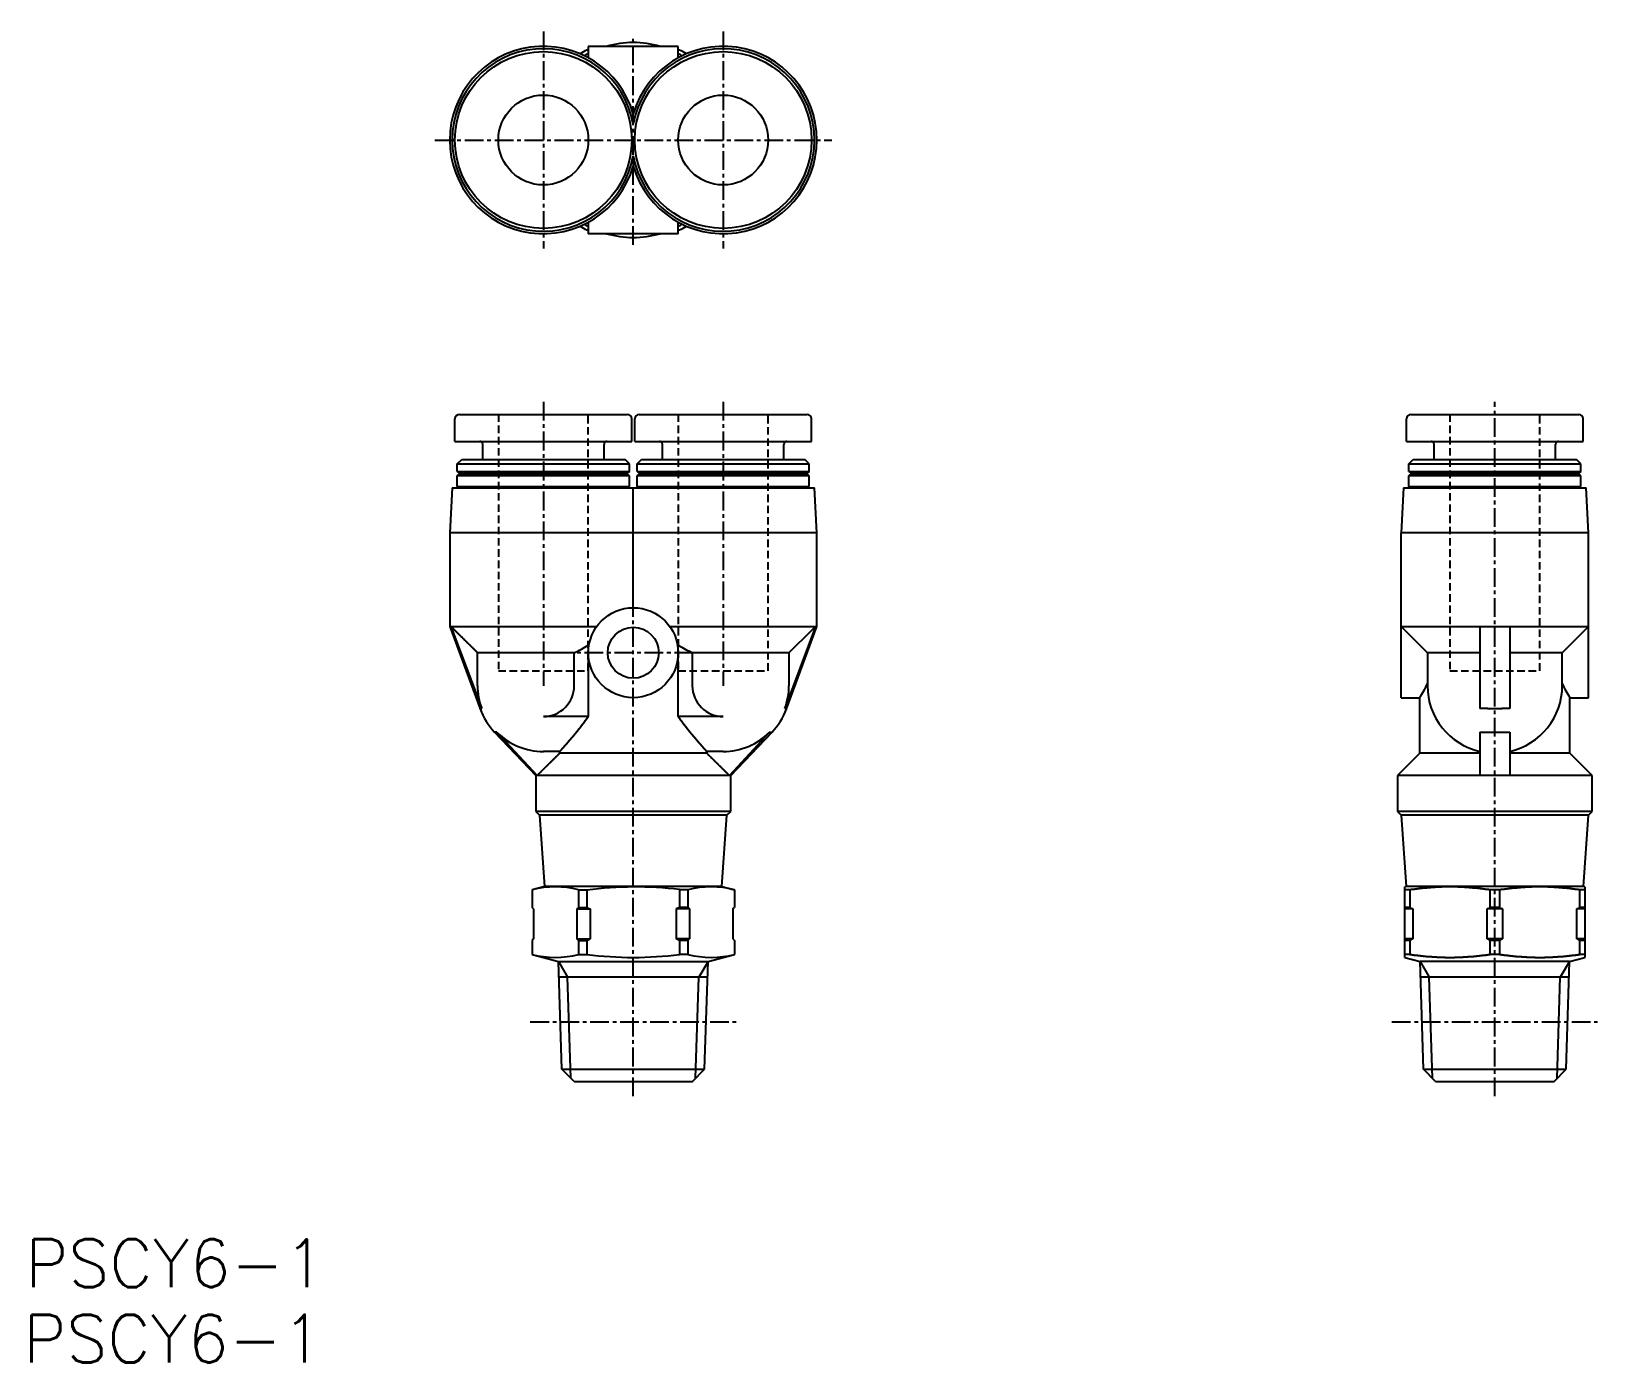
# Model space of a CAD drawing. Extents: x -4 to 101, y -20 to 69.
import ezdxf

# ---------------------------------------------------------------- set-up
doc = ezdxf.new("R2010")
doc.units = 0
doc.linetypes.add('CENTER', pattern=[2, 1.25, -0.25, 0.25, -0.25])
doc.linetypes.add('DASHED', pattern=[0.75, 0.5, -0.25])
doc.layers.get('0').update_dxf_attribs({"linetype": 'CONTINUOUS'})
doc.layers.add('CENTER', color=1, linetype='CENTER')
doc.styles.get("Standard").update_dxf_attribs({"font": 'txt.shx'})

msp = doc.modelspace()

# ---------------------------------------------------------------- texts
at = {"color": 7, "linetype": 'CONTINUOUS'}
for p in [(-4.41, -14.66), (-4.55, -19.69)]:
    msp.add_text('PSCY6-1', height=3.2, dxfattribs=at).set_placement(p)

# ---------------------------------------------------------------- linework, layer by layer
at = {"color": 7, "linetype": 'CONTINUOUS'}
for p, q in [((39.17, 68.14), (33.17, 68.14)), ((33.17, 68.14), (33.17, 67.37)), ((39.17, 67.37), (39.17, 68.14)), ((33.17, 67.89), (33.08, 67.89)), ((39.26, 67.89), (39.17, 67.89)), ((36.17, 62.95), (36.17, 63.64)), ((36.17, 60.83), (36.17, 60.14)), ((33.08, 55.89), (33.17, 55.89)), ((33.17, 56.41), (33.17, 55.64)), ((39.17, 55.64), (33.17, 55.64)), ((39.17, 55.64), (39.17, 56.41)), ((39.17, 55.89), (39.26, 55.89)), ((24.27, 41.78), (24.27, 43.28)), ((24.57, 43.58), (35.77, 43.58)), ((36.07, 41.78), (36.07, 43.28)), ((36.27, 41.78), (36.27, 43.28)), ((36.57, 43.58), (47.77, 43.58)), ((48.07, 41.78), (48.07, 43.28)), ((87.77, 41.78), (87.77, 43.28)), ((88.07, 43.58), (99.27, 43.58)), ((99.57, 41.78), (99.57, 43.28)), ((24.27, 41.78), (36.07, 41.78)), ((26.12, 40.58), (26.12, 41.58)), ((34.22, 40.58), (34.22, 41.58)), ((36.27, 41.78), (48.07, 41.78)), ((38.12, 40.58), (38.12, 41.58)), ((46.22, 40.58), (46.22, 41.58)), ((87.77, 41.78), (99.57, 41.78)), ((89.62, 40.58), (89.62, 41.58)), ((97.72, 40.58), (97.72, 41.58)), ((24.42, 40.28), (24.72, 40.58)), ((24.42, 40.28), (35.92, 40.28)), ((24.42, 39.78), (24.42, 40.28)), ((24.42, 39.78), (35.92, 39.78)), ((24.42, 39.78), (24.62, 39.63)), ((24.72, 40.58), (35.62, 40.58)), ((35.92, 40.28), (35.62, 40.58)), ((35.92, 39.78), (35.72, 39.63)), ((35.92, 39.78), (35.92, 40.28)), ((36.42, 40.28), (36.72, 40.58)), ((36.42, 40.28), (47.92, 40.28)), ((36.42, 39.78), (36.42, 40.28)), ((36.42, 39.78), (47.92, 39.78)), ((36.42, 39.78), (36.62, 39.63)), ((36.72, 40.58), (47.62, 40.58)), ((47.92, 40.28), (47.62, 40.58)), ((47.92, 39.78), (47.72, 39.63)), ((47.92, 39.78), (47.92, 40.28)), ((87.92, 40.28), (88.22, 40.58)), ((87.92, 40.28), (99.42, 40.28)), ((87.92, 39.78), (87.92, 40.28)), ((87.92, 39.78), (99.42, 39.78)), ((87.92, 39.78), (88.12, 39.63)), ((88.22, 40.58), (99.12, 40.58)), ((99.42, 40.28), (99.12, 40.58)), ((99.42, 39.78), (99.22, 39.63)), ((99.42, 39.78), (99.42, 40.28)), ((24.08, 38.68), (23.92, 35.68)), ((24.08, 38.68), (48.26, 38.68)), ((24.42, 39.48), (24.62, 39.63)), ((35.92, 39.48), (24.42, 39.48)), ((24.42, 38.78), (24.42, 39.48)), ((24.42, 38.78), (35.92, 38.78)), ((24.52, 38.68), (24.42, 38.78)), ((24.62, 39.63), (35.72, 39.63)), ((35.92, 39.48), (35.72, 39.63)), ((35.82, 38.68), (35.92, 38.78)), ((35.92, 38.78), (35.92, 39.48)), ((36.17, 30.68), (36.17, 38.68)), ((36.42, 39.48), (36.62, 39.63)), ((47.92, 39.48), (36.42, 39.48)), ((36.42, 38.78), (36.42, 39.48)), ((36.42, 38.78), (47.92, 38.78)), ((36.52, 38.68), (36.42, 38.78)), ((36.62, 39.63), (47.72, 39.63)), ((47.92, 39.48), (47.72, 39.63)), ((47.82, 38.68), (47.92, 38.78)), ((47.92, 38.78), (47.92, 39.48)), ((48.42, 35.68), (48.26, 38.68)), ((87.58, 38.68), (87.42, 35.68)), ((87.58, 38.68), (99.76, 38.68)), ((87.92, 39.48), (88.12, 39.63)), ((99.42, 39.48), (87.92, 39.48)), ((87.92, 38.78), (87.92, 39.48)), ((87.92, 38.78), (99.42, 38.78)), ((88.02, 38.68), (87.92, 38.78)), ((88.12, 39.63), (99.22, 39.63)), ((99.42, 39.48), (99.22, 39.63)), ((99.32, 38.68), (99.42, 38.78)), ((99.42, 38.78), (99.42, 39.48)), ((99.92, 35.68), (99.76, 38.68)), ((48.42, 35.68), (23.92, 35.68)), ((23.92, 35.68), (23.92, 29.43)), ((48.42, 29.43), (48.42, 35.68)), ((87.42, 24.68), (87.42, 35.68)), ((99.92, 35.68), (87.42, 35.68)), ((99.92, 24.68), (99.92, 35.68)), ((23.92, 29.43), (25.95, 23.93)), ((23.92, 29.43), (33.73, 29.43)), ((24, 29.43), (26.06, 23.95)), ((38.61, 29.43), (48.42, 29.43)), ((48.34, 29.43), (46.28, 23.95)), ((46.39, 23.93), (48.42, 29.43)), ((87.42, 29.43), (89.17, 27.68)), ((87.42, 29.43), (99.92, 29.43)), ((92.67, 29.43), (92.67, 23.95)), ((94.67, 29.43), (94.67, 23.95)), ((98.17, 27.68), (99.92, 29.43)), ((33.22, 28.24), (33.17, 28.18)), ((39.17, 28.18), (39.12, 28.24)), ((25.78, 25.48), (25.78, 27.68)), ((32.23, 27.68), (25.78, 27.68)), ((32.23, 25.48), (32.23, 27.68)), ((33.17, 28.18), (33.17, 23.42)), ((39.17, 23.42), (39.17, 28.18)), ((40.11, 27.68), (40.11, 25.48)), ((46.56, 27.68), (40.11, 27.68)), ((46.56, 27.68), (46.56, 25.48)), ((89.17, 27.68), (89.17, 25.48)), ((92.67, 27.68), (89.17, 27.68)), ((98.17, 27.68), (94.67, 27.68)), ((98.17, 25.48), (98.17, 27.68)), ((87.42, 24.68), (88.67, 24.68)), ((88.67, 20.98), (88.67, 24.68)), ((98.67, 24.68), (99.92, 24.68)), ((98.67, 20.98), (98.67, 24.68)), ((33.17, 23.42), (30.17, 23.42)), ((42.17, 23.42), (39.17, 23.42)), ((26.91, 22.38), (29.67, 19.48)), ((27.07, 22.38), (29.75, 19.48)), ((45.27, 22.38), (42.59, 19.48)), ((42.67, 19.48), (45.43, 22.38)), ((92.67, 22.38), (92.67, 19.48)), ((94.67, 22.38), (94.67, 19.48)), ((31.27, 21.09), (30.17, 21.09)), ((31.27, 20.98), (31.27, 21.09)), ((41.07, 20.98), (31.27, 20.98)), ((42.17, 21.09), (41.07, 21.09)), ((41.07, 21.09), (41.07, 20.98)), ((88.67, 20.98), (87.17, 19.48)), ((92.67, 20.98), (88.67, 20.98)), ((98.67, 20.98), (94.67, 20.98)), ((100.17, 19.48), (98.67, 20.98)), ((42.67, 19.48), (29.67, 19.48)), ((29.67, 19.48), (29.67, 17.08)), ((42.67, 17.08), (42.67, 19.48)), ((100.17, 19.48), (87.17, 19.48)), ((87.17, 19.48), (87.17, 17.08)), ((100.17, 17.08), (100.17, 19.48)), ((29.67, 17.08), (29.92, 16.83)), ((42.67, 17.08), (29.67, 17.08)), ((29.92, 16.83), (30.25, 12.08)), ((42.42, 16.83), (29.92, 16.83)), ((42.09, 12.08), (42.42, 16.83)), ((42.42, 16.83), (42.67, 17.08)), ((87.17, 17.08), (87.42, 16.83)), ((100.17, 17.08), (87.17, 17.08)), ((87.42, 16.83), (87.75, 12.08)), ((99.92, 16.83), (87.42, 16.83)), ((99.59, 12.08), (99.92, 16.83)), ((99.92, 16.83), (100.17, 17.08)), ((30.27, 12.08), (29.42, 11.85)), ((29.43, 11.85), (29.42, 11.85)), ((29.42, 11.85), (29.42, 10.68)), ((42.09, 12.08), (30.25, 12.08)), ((32.52, 11.85), (32.52, 10.68)), ((32.52, 11.85), (33.08, 11.85)), ((33.08, 11.85), (33.08, 10.68)), ((39.82, 11.85), (39.26, 11.85)), ((39.26, 11.85), (39.26, 10.68)), ((39.82, 11.85), (39.82, 10.68)), ((42.07, 12.08), (42.92, 11.85)), ((42.92, 11.85), (42.91, 11.85)), ((42.92, 11.85), (42.92, 10.68)), ((87.77, 12.08), (87.67, 12.05)), ((87.67, 7.35), (87.67, 12.05)), ((87.99, 11.85), (87.67, 11.85)), ((99.59, 12.08), (87.75, 12.08)), ((87.99, 11.85), (87.99, 10.68)), ((93.35, 10.68), (93.35, 11.85)), ((93.99, 11.85), (93.35, 11.85)), ((93.99, 11.85), (93.99, 10.68)), ((99.67, 11.85), (99.35, 11.85)), ((99.35, 10.68), (99.35, 11.85)), ((99.67, 12.05), (99.57, 12.08)), ((99.67, 12.05), (99.67, 7.35)), ((29.52, 10.58), (29.42, 10.68)), ((29.52, 10.58), (29.52, 8.58)), ((32.52, 10.68), (32.41, 10.58)), ((32.41, 10.58), (33.3, 10.58)), ((32.41, 10.58), (32.41, 8.58)), ((32.52, 10.68), (33.08, 10.68)), ((33.08, 10.68), (33.3, 10.58)), ((33.3, 10.58), (33.3, 8.58)), ((39.26, 10.68), (39.04, 10.58)), ((39.04, 10.58), (39.04, 8.58)), ((39.93, 10.58), (39.04, 10.58)), ((39.82, 10.68), (39.26, 10.68)), ((39.82, 10.68), (39.93, 10.58)), ((39.93, 10.58), (39.93, 8.58)), ((42.82, 10.58), (42.92, 10.68)), ((42.82, 10.58), (42.82, 8.58)), ((87.99, 10.68), (87.67, 10.68)), ((88.19, 10.58), (87.67, 10.58)), ((87.99, 10.68), (88.19, 10.58)), ((88.19, 10.58), (88.19, 8.58)), ((93.15, 10.58), (93.35, 10.68)), ((94.19, 10.58), (93.15, 10.58)), ((93.15, 8.58), (93.15, 10.58)), ((93.99, 10.68), (93.35, 10.68)), ((93.99, 10.68), (94.19, 10.58)), ((94.19, 10.58), (94.19, 8.58)), ((99.15, 10.58), (99.35, 10.68)), ((99.15, 8.58), (99.15, 10.58)), ((99.67, 10.58), (99.15, 10.58)), ((99.67, 10.68), (99.35, 10.68)), ((29.52, 8.58), (29.42, 8.48)), ((29.42, 8.48), (29.42, 7.55)), ((32.41, 8.58), (33.3, 8.58)), ((32.52, 8.48), (32.41, 8.58)), ((32.52, 8.48), (33.08, 8.48)), ((32.52, 8.48), (32.52, 7.55)), ((33.08, 8.48), (33.3, 8.58)), ((33.08, 8.48), (33.08, 7.55)), ((39.26, 8.48), (39.04, 8.58)), ((39.93, 8.58), (39.04, 8.58)), ((39.26, 8.48), (39.26, 7.55)), ((39.82, 8.48), (39.26, 8.48)), ((39.82, 8.48), (39.93, 8.58)), ((39.82, 8.48), (39.82, 7.55)), ((42.82, 8.58), (42.92, 8.48)), ((42.92, 8.48), (42.92, 7.55)), ((88.19, 8.58), (87.67, 8.58)), ((87.99, 8.48), (87.67, 8.48)), ((88.19, 8.58), (87.99, 8.48)), ((87.99, 8.48), (87.99, 7.55)), ((93.35, 8.48), (93.15, 8.58)), ((94.19, 8.58), (93.15, 8.58)), ((93.99, 8.48), (93.35, 8.48)), ((93.35, 7.55), (93.35, 8.48)), ((94.19, 8.58), (93.99, 8.48)), ((93.99, 8.48), (93.99, 7.55)), ((99.35, 8.48), (99.15, 8.58)), ((99.67, 8.58), (99.15, 8.58)), ((99.35, 7.55), (99.35, 8.48)), ((99.67, 8.48), (99.35, 8.48)), ((29.42, 7.55), (31.18, 7.08)), ((32.52, 7.55), (33.08, 7.55)), ((39.82, 7.55), (39.26, 7.55)), ((41.16, 7.08), (42.92, 7.55)), ((87.99, 7.55), (87.67, 7.55)), ((87.67, 7.35), (88.68, 7.08)), ((93.99, 7.55), (93.35, 7.55)), ((98.66, 7.08), (99.67, 7.35)), ((99.67, 7.55), (99.35, 7.55)), ((31.4, -0.1), (31.18, 7.08)), ((31.18, 7.08), (41.16, 7.08)), ((40.93, -0.1), (41.16, 7.08)), ((98.66, 7.08), (88.68, 7.08)), ((88.9, -0.1), (88.68, 7.08)), ((98.43, -0.1), (98.66, 7.08)), ((41.13, 6.02), (31.21, 6.02)), ((98.63, 6.02), (88.71, 6.02)), ((32.22, -0.92), (31.4, -0.1)), ((31.4, -0.1), (40.93, -0.1)), ((32.22, -0.92), (40.12, -0.92)), ((40.12, -0.92), (40.93, -0.1)), ((88.9, -0.1), (98.43, -0.1)), ((89.72, -0.92), (88.9, -0.1)), ((89.72, -0.92), (97.62, -0.92)), ((97.62, -0.92), (98.43, -0.1))]:
    msp.add_line(p, q, dxfattribs=at)
at = {"color": 3, "linetype": 'DASHED'}
for p, q in [((27.17, 43.58), (27.17, 26.48)), ((33.17, 26.48), (33.17, 43.58)), ((39.17, 43.58), (39.17, 26.48)), ((45.17, 26.48), (45.17, 43.58)), ((90.67, 43.58), (90.67, 26.48)), ((96.67, 26.48), (96.67, 43.58)), ((39.17, 27.68), (39.17, 27.63)), ((27.17, 26.48), (33.17, 26.48)), ((39.17, 26.48), (45.17, 26.48)), ((90.67, 26.48), (96.67, 26.48))]:
    msp.add_line(p, q, dxfattribs=at)
at = {"color": 3, "linetype": 'CONTINUOUS'}
for p, q in [((31.18, 7.08), (31.79, 6.02)), ((41.16, 7.08), (40.54, 6.02)), ((88.68, 7.08), (89.29, 6.02)), ((98.66, 7.08), (98.04, 6.02)), ((32, -0.7), (31.79, 6.02)), ((40.33, -0.7), (40.54, 6.02)), ((89.5, -0.7), (89.29, 6.02)), ((97.83, -0.7), (98.04, 6.02))]:
    msp.add_line(p, q, dxfattribs=at)
at = {"color": 7}
for points in [[(24, 29.43, 0), (24.01, 29.42, 0), (24.02, 29.41, 0), (24.03, 29.4, 0), (24.04, 29.39, 0), (24.06, 29.38, 0), (24.07, 29.36, 0), (24.08, 29.35, 0), (24.09, 29.34, 0), (24.1, 29.33, 0), (24.11, 29.32, 0), (24.12, 29.31, 0), (24.13, 29.3, 0), (24.14, 29.29, 0), (24.16, 29.28, 0), (24.17, 29.27, 0), (24.18, 29.25, 0), (24.19, 29.24, 0), (24.2, 29.23, 0), (24.21, 29.22, 0), (24.22, 29.21, 0), (24.23, 29.2, 0), (24.25, 29.19, 0), (24.26, 29.18, 0), (24.27, 29.17, 0), (24.28, 29.16, 0), (24.29, 29.14, 0), (24.3, 29.13, 0), (24.31, 29.12, 0), (24.32, 29.11, 0), (24.33, 29.1, 0), (24.35, 29.09, 0), (24.36, 29.08, 0), (24.37, 29.07, 0), (24.38, 29.06, 0), (24.39, 29.04, 0), (24.4, 29.03, 0), (24.41, 29.02, 0), (24.42, 29.01, 0), (24.44, 29, 0), (24.45, 28.99, 0), (24.46, 28.98, 0), (24.47, 28.97, 0), (24.48, 28.96, 0), (24.49, 28.95, 0), (24.5, 28.93, 0), (24.51, 28.92, 0), (24.52, 28.91, 0), (24.54, 28.9, 0), (24.55, 28.89, 0), (24.56, 28.88, 0), (24.57, 28.87, 0), (24.58, 28.86, 0), (24.59, 28.85, 0), (24.6, 28.84, 0), (24.61, 28.82, 0), (24.63, 28.81, 0), (24.64, 28.8, 0), (24.65, 28.79, 0), (24.66, 28.78, 0), (24.67, 28.77, 0), (24.68, 28.76, 0), (24.69, 28.75, 0), (24.7, 28.74, 0), (24.72, 28.73, 0), (24.73, 28.71, 0), (24.74, 28.7, 0), (24.75, 28.69, 0), (24.76, 28.68, 0), (24.77, 28.67, 0), (24.78, 28.66, 0), (24.79, 28.65, 0), (24.8, 28.64, 0), (24.82, 28.63, 0), (24.83, 28.62, 0), (24.84, 28.6, 0), (24.85, 28.59, 0), (24.86, 28.58, 0), (24.87, 28.57, 0), (24.88, 28.56, 0), (24.89, 28.55, 0), (24.91, 28.54, 0), (24.92, 28.53, 0), (24.93, 28.52, 0), (24.94, 28.51, 0), (24.95, 28.49, 0), (24.96, 28.48, 0), (24.97, 28.47, 0), (24.98, 28.46, 0), (25, 28.45, 0), (25.01, 28.44, 0), (25.02, 28.43, 0), (25.03, 28.42, 0), (25.04, 28.41, 0), (25.05, 28.4, 0), (25.06, 28.38, 0), (25.07, 28.37, 0), (25.09, 28.36, 0), (25.1, 28.35, 0), (25.11, 28.34, 0), (25.12, 28.33, 0), (25.13, 28.32, 0), (25.14, 28.31, 0), (25.15, 28.3, 0), (25.16, 28.29, 0), (25.17, 28.27, 0), (25.19, 28.26, 0), (25.2, 28.25, 0), (25.21, 28.24, 0), (25.22, 28.23, 0), (25.23, 28.22, 0), (25.24, 28.21, 0), (25.25, 28.2, 0), (25.26, 28.19, 0), (25.28, 28.18, 0), (25.29, 28.16, 0), (25.3, 28.15, 0), (25.31, 28.14, 0), (25.32, 28.13, 0), (25.33, 28.12, 0), (25.34, 28.11, 0), (25.35, 28.1, 0), (25.37, 28.09, 0), (25.38, 28.08, 0), (25.39, 28.07, 0), (25.4, 28.05, 0), (25.41, 28.04, 0), (25.42, 28.03, 0), (25.43, 28.02, 0), (25.44, 28.01, 0), (25.46, 28, 0), (25.47, 27.99, 0), (25.48, 27.98, 0), (25.49, 27.97, 0), (25.5, 27.96, 0), (25.51, 27.94, 0), (25.52, 27.93, 0), (25.53, 27.92, 0), (25.55, 27.91, 0), (25.56, 27.9, 0), (25.57, 27.89, 0), (25.58, 27.88, 0), (25.59, 27.87, 0), (25.6, 27.86, 0), (25.61, 27.85, 0), (25.62, 27.83, 0), (25.64, 27.82, 0), (25.65, 27.81, 0), (25.66, 27.8, 0), (25.67, 27.79, 0), (25.68, 27.78, 0), (25.69, 27.77, 0), (25.7, 27.76, 0), (25.71, 27.75, 0), (25.73, 27.74, 0), (25.74, 27.72, 0), (25.75, 27.71, 0), (25.76, 27.7, 0), (25.77, 27.69, 0), (25.78, 27.68, 0)], [(25.95, 23.93, 0), (25.95, 23.93, 0), (25.95, 23.93, 0), (25.95, 23.93, 0), (25.95, 23.93, 0), (25.95, 23.93, 0), (25.95, 23.93, 0), (25.95, 23.93, 0), (25.95, 23.93, 0), (25.95, 23.93, 0), (25.95, 23.93, 0), (25.95, 23.93, 0), (25.95, 23.93, 0), (25.95, 23.93, 0), (25.95, 23.93, 0), (25.95, 23.93, 0), (25.95, 23.93, 0), (25.95, 23.93, 0), (25.95, 23.93, 0), (25.95, 23.93, 0), (25.95, 23.93, 0), (25.95, 23.93, 0), (25.95, 23.93, 0), (25.95, 23.93, 0), (25.95, 23.93, 0), (25.95, 23.93, 0), (25.95, 23.93, 0), (25.95, 23.93, 0), (25.95, 23.93, 0), (25.95, 23.94, 0), (25.95, 23.94, 0), (25.95, 23.94, 0), (25.95, 23.94, 0), (25.95, 23.94, 0), (25.95, 23.94, 0), (25.95, 23.94, 0), (25.95, 23.94, 0), (25.95, 23.94, 0), (25.95, 23.94, 0), (25.95, 23.94, 0), (25.95, 23.94, 0), (25.95, 23.94, 0), (25.95, 23.94, 0), (25.95, 23.94, 0), (25.95, 23.94, 0), (25.95, 23.94, 0), (25.95, 23.94, 0), (25.95, 23.94, 0), (25.95, 23.94, 0), (25.95, 23.94, 0), (25.95, 23.94, 0), (25.95, 23.94, 0), (25.95, 23.94, 0), (25.95, 23.94, 0), (25.95, 23.94, 0), (25.95, 23.94, 0), (25.95, 23.94, 0), (25.95, 23.94, 0), (25.95, 23.94, 0), (25.95, 23.94, 0), (25.95, 23.94, 0), (25.95, 23.94, 0), (25.95, 23.94, 0), (25.95, 23.94, 0), (25.95, 23.94, 0), (25.95, 23.94, 0), (25.95, 23.94, 0), (25.96, 23.94, 0), (25.96, 23.94, 0), (25.96, 23.94, 0), (25.96, 23.94, 0), (25.96, 23.94, 0), (25.96, 23.94, 0), (25.96, 23.94, 0), (25.96, 23.94, 0), (25.96, 23.94, 0), (25.96, 23.94, 0), (25.96, 23.94, 0), (25.96, 23.94, 0), (25.96, 23.94, 0), (25.96, 23.94, 0), (25.96, 23.94, 0), (25.96, 23.94, 0), (25.96, 23.94, 0), (25.96, 23.94, 0), (25.96, 23.94, 0), (25.96, 23.94, 0), (25.96, 23.94, 0), (25.96, 23.94, 0), (25.96, 23.94, 0), (25.96, 23.94, 0), (25.96, 23.94, 0), (25.96, 23.94, 0), (25.96, 23.94, 0), (25.96, 23.94, 0), (25.96, 23.95, 0), (25.96, 23.95, 0), (25.96, 23.95, 0), (25.96, 23.95, 0), (25.97, 23.95, 0), (25.97, 23.95, 0), (25.97, 23.95, 0), (25.97, 23.95, 0), (25.97, 23.95, 0), (25.97, 23.95, 0), (25.97, 23.95, 0), (25.97, 23.95, 0), (25.97, 23.95, 0), (25.97, 23.95, 0), (25.97, 23.95, 0), (25.97, 23.95, 0), (25.97, 23.95, 0), (25.97, 23.95, 0), (25.97, 23.95, 0), (25.97, 23.95, 0), (25.97, 23.95, 0), (25.97, 23.95, 0), (25.97, 23.95, 0), (25.97, 23.95, 0), (25.97, 23.95, 0), (25.97, 23.95, 0), (25.97, 23.95, 0), (25.97, 23.95, 0), (25.97, 23.95, 0), (25.97, 23.95, 0), (25.97, 23.95, 0), (25.97, 23.95, 0), (25.97, 23.95, 0), (25.97, 23.95, 0), (25.97, 23.95, 0), (25.98, 23.95, 0), (25.98, 23.95, 0), (25.98, 23.95, 0), (25.98, 23.95, 0), (25.98, 23.95, 0), (25.98, 23.95, 0), (25.98, 23.95, 0), (25.98, 23.95, 0), (25.98, 23.95, 0), (25.98, 23.95, 0), (25.98, 23.95, 0), (25.98, 23.95, 0), (25.98, 23.95, 0), (25.98, 23.95, 0), (25.98, 23.95, 0), (25.98, 23.95, 0), (25.98, 23.95, 0), (25.98, 23.95, 0), (25.98, 23.95, 0), (25.98, 23.95, 0), (25.98, 23.95, 0), (25.98, 23.95, 0), (25.98, 23.95, 0), (25.98, 23.95, 0), (25.98, 23.95, 0), (25.98, 23.95, 0), (25.98, 23.95, 0), (25.98, 23.95, 0), (25.98, 23.95, 0), (25.98, 23.95, 0), (25.98, 23.95, 0), (25.99, 23.95, 0), (25.99, 23.95, 0), (25.99, 23.95, 0), (25.99, 23.95, 0), (25.99, 23.95, 0), (25.99, 23.95, 0), (25.99, 23.95, 0), (25.99, 23.95, 0), (25.99, 23.95, 0), (25.99, 23.95, 0), (25.99, 23.95, 0), (25.99, 23.95, 0), (25.99, 23.95, 0), (25.99, 23.95, 0), (25.99, 23.95, 0), (25.99, 23.95, 0), (25.99, 23.95, 0), (25.99, 23.95, 0), (25.99, 23.95, 0), (25.99, 23.95, 0), (25.99, 23.95, 0), (25.99, 23.95, 0), (25.99, 23.95, 0), (25.99, 23.95, 0), (25.99, 23.95, 0), (25.99, 23.95, 0), (25.99, 23.95, 0), (25.99, 23.95, 0), (25.99, 23.95, 0), (25.99, 23.95, 0), (25.99, 23.95, 0), (26, 23.95, 0), (26, 23.95, 0), (26, 23.95, 0), (26, 23.95, 0), (26, 23.95, 0), (26, 23.95, 0), (26, 23.95, 0), (26, 23.95, 0), (26, 23.95, 0), (26, 23.95, 0), (26, 23.95, 0), (26, 23.95, 0), (26, 23.95, 0), (26, 23.95, 0), (26, 23.95, 0), (26, 23.95, 0), (26, 23.95, 0), (26, 23.95, 0), (26, 23.95, 0), (26, 23.95, 0), (26, 23.95, 0), (26, 23.95, 0), (26, 23.95, 0), (26, 23.95, 0), (26, 23.95, 0), (26, 23.95, 0), (26, 23.95, 0), (26, 23.95, 0), (26, 23.95, 0), (26, 23.95, 0), (26, 23.95, 0), (26.01, 23.95, 0), (26.01, 23.95, 0), (26.01, 23.95, 0), (26.01, 23.95, 0), (26.01, 23.95, 0), (26.01, 23.95, 0), (26.01, 23.95, 0), (26.01, 23.95, 0), (26.01, 23.95, 0), (26.01, 23.95, 0), (26.01, 23.95, 0), (26.01, 23.95, 0), (26.01, 23.95, 0), (26.01, 23.95, 0), (26.01, 23.95, 0), (26.01, 23.95, 0), (26.01, 23.95, 0), (26.01, 23.95, 0), (26.01, 23.95, 0), (26.01, 23.95, 0), (26.01, 23.95, 0), (26.01, 23.95, 0), (26.01, 23.95, 0), (26.01, 23.95, 0), (26.01, 23.95, 0), (26.01, 23.95, 0), (26.01, 23.95, 0), (26.01, 23.95, 0), (26.01, 23.95, 0), (26.01, 23.95, 0), (26.01, 23.95, 0), (26.02, 23.95, 0), (26.02, 23.95, 0), (26.02, 23.95, 0), (26.02, 23.95, 0), (26.02, 23.95, 0), (26.02, 23.95, 0), (26.02, 23.95, 0), (26.02, 23.95, 0), (26.02, 23.95, 0), (26.02, 23.95, 0), (26.02, 23.95, 0), (26.02, 23.95, 0), (26.02, 23.95, 0), (26.02, 23.95, 0), (26.02, 23.95, 0), (26.02, 23.95, 0), (26.02, 23.95, 0), (26.02, 23.95, 0), (26.02, 23.95, 0), (26.02, 23.95, 0), (26.02, 23.95, 0), (26.02, 23.95, 0), (26.02, 23.95, 0), (26.02, 23.95, 0), (26.02, 23.95, 0), (26.02, 23.95, 0), (26.02, 23.95, 0), (26.02, 23.95, 0), (26.02, 23.95, 0), (26.02, 23.95, 0), (26.02, 23.95, 0), (26.03, 23.95, 0), (26.03, 23.95, 0), (26.03, 23.95, 0), (26.03, 23.95, 0), (26.03, 23.95, 0), (26.03, 23.95, 0), (26.03, 23.95, 0), (26.03, 23.95, 0), (26.03, 23.95, 0), (26.03, 23.95, 0), (26.03, 23.95, 0), (26.03, 23.95, 0), (26.03, 23.95, 0), (26.03, 23.95, 0), (26.03, 23.95, 0), (26.03, 23.95, 0), (26.03, 23.95, 0), (26.03, 23.95, 0), (26.03, 23.95, 0), (26.03, 23.95, 0), (26.03, 23.95, 0), (26.03, 23.95, 0), (26.03, 23.95, 0), (26.03, 23.95, 0), (26.03, 23.95, 0), (26.03, 23.95, 0), (26.03, 23.95, 0), (26.03, 23.95, 0), (26.03, 23.95, 0), (26.03, 23.95, 0), (26.03, 23.95, 0), (26.04, 23.95, 0), (26.04, 23.95, 0), (26.04, 23.95, 0), (26.04, 23.95, 0), (26.04, 23.95, 0), (26.04, 23.95, 0), (26.04, 23.95, 0), (26.04, 23.95, 0), (26.04, 23.95, 0), (26.04, 23.95, 0), (26.04, 23.95, 0), (26.04, 23.95, 0), (26.04, 23.95, 0), (26.04, 23.95, 0), (26.04, 23.95, 0), (26.04, 23.95, 0), (26.04, 23.95, 0), (26.04, 23.95, 0), (26.04, 23.95, 0), (26.04, 23.95, 0), (26.04, 23.95, 0), (26.04, 23.95, 0), (26.04, 23.95, 0), (26.04, 23.95, 0), (26.04, 23.95, 0), (26.04, 23.95, 0), (26.04, 23.95, 0), (26.04, 23.95, 0), (26.04, 23.95, 0), (26.04, 23.95, 0), (26.04, 23.95, 0), (26.05, 23.95, 0), (26.05, 23.95, 0), (26.05, 23.95, 0), (26.05, 23.95, 0), (26.05, 23.95, 0), (26.05, 23.95, 0), (26.05, 23.95, 0), (26.05, 23.95, 0), (26.05, 23.95, 0), (26.05, 23.95, 0), (26.05, 23.95, 0), (26.05, 23.95, 0), (26.05, 23.95, 0), (26.05, 23.95, 0), (26.05, 23.95, 0), (26.05, 23.95, 0), (26.05, 23.95, 0), (26.05, 23.95, 0), (26.05, 23.95, 0), (26.05, 23.95, 0), (26.05, 23.95, 0), (26.05, 23.95, 0), (26.05, 23.95, 0), (26.05, 23.95, 0), (26.05, 23.95, 0), (26.05, 23.95, 0), (26.05, 23.95, 0), (26.05, 23.95, 0), (26.05, 23.95, 0), (26.05, 23.95, 0), (26.05, 23.95, 0), (26.05, 23.95, 0), (26.06, 23.95, 0), (26.06, 23.95, 0), (26.06, 23.95, 0), (26.06, 23.95, 0), (26.06, 23.95, 0)], [(31.27, 21.09, 0), (31.27, 21.1, 0), (31.27, 21.1, 0), (31.28, 21.1, 0), (31.28, 21.1, 0), (31.28, 21.1, 0), (31.28, 21.11, 0), (31.28, 21.11, 0), (31.29, 21.11, 0), (31.29, 21.11, 0), (31.29, 21.11, 0), (31.29, 21.12, 0), (31.29, 21.12, 0), (31.29, 21.12, 0), (31.3, 21.12, 0), (31.3, 21.13, 0), (31.3, 21.13, 0), (31.3, 21.13, 0), (31.3, 21.13, 0), (31.31, 21.13, 0), (31.31, 21.14, 0), (31.31, 21.14, 0), (31.31, 21.14, 0), (31.31, 21.14, 0), (31.32, 21.14, 0), (31.32, 21.15, 0), (31.32, 21.15, 0), (31.32, 21.15, 0), (31.32, 21.15, 0), (31.32, 21.16, 0), (31.33, 21.16, 0), (31.33, 21.16, 0), (31.33, 21.16, 0), (31.33, 21.16, 0), (31.33, 21.17, 0), (31.34, 21.17, 0), (31.34, 21.17, 0), (31.34, 21.17, 0), (31.34, 21.17, 0), (31.34, 21.18, 0), (31.35, 21.18, 0), (31.35, 21.18, 0), (31.35, 21.18, 0), (31.35, 21.18, 0), (31.35, 21.19, 0), (31.36, 21.19, 0), (31.36, 21.19, 0), (31.36, 21.19, 0), (31.36, 21.2, 0), (31.36, 21.2, 0), (31.36, 21.2, 0), (31.37, 21.2, 0), (31.37, 21.2, 0), (31.37, 21.21, 0), (31.37, 21.21, 0), (31.37, 21.21, 0), (31.38, 21.21, 0), (31.38, 21.21, 0), (31.38, 21.22, 0), (31.38, 21.22, 0), (31.38, 21.22, 0), (31.39, 21.22, 0), (31.39, 21.23, 0), (31.39, 21.23, 0), (31.39, 21.23, 0), (31.39, 21.23, 0), (31.39, 21.23, 0), (31.4, 21.24, 0), (31.4, 21.24, 0), (31.4, 21.24, 0), (31.4, 21.24, 0), (31.4, 21.24, 0), (31.41, 21.25, 0), (31.41, 21.25, 0), (31.41, 21.25, 0), (31.41, 21.25, 0), (31.41, 21.25, 0), (31.42, 21.26, 0), (31.42, 21.26, 0), (31.42, 21.26, 0), (31.42, 21.26, 0), (31.42, 21.27, 0), (31.43, 21.27, 0), (31.43, 21.27, 0), (31.43, 21.27, 0), (31.43, 21.27, 0), (31.43, 21.28, 0), (31.43, 21.28, 0), (31.44, 21.28, 0), (31.44, 21.28, 0), (31.44, 21.28, 0), (31.44, 21.29, 0), (31.44, 21.29, 0), (31.45, 21.29, 0), (31.45, 21.29, 0), (31.45, 21.3, 0), (31.45, 21.3, 0), (31.45, 21.3, 0), (31.46, 21.3, 0), (31.46, 21.3, 0), (31.46, 21.31, 0), (31.46, 21.31, 0), (31.46, 21.31, 0), (31.46, 21.31, 0), (31.47, 21.31, 0), (31.47, 21.32, 0), (31.47, 21.32, 0), (31.47, 21.32, 0), (31.47, 21.32, 0), (31.48, 21.33, 0), (31.48, 21.33, 0), (31.48, 21.33, 0), (31.48, 21.33, 0), (31.48, 21.33, 0), (31.49, 21.34, 0), (31.49, 21.34, 0), (31.49, 21.34, 0), (31.49, 21.34, 0), (31.49, 21.34, 0), (31.5, 21.35, 0), (31.5, 21.35, 0), (31.5, 21.35, 0), (31.5, 21.35, 0), (31.5, 21.36, 0), (31.5, 21.36, 0), (31.51, 21.36, 0), (31.51, 21.36, 0), (31.51, 21.36, 0), (31.51, 21.37, 0), (31.51, 21.37, 0), (31.52, 21.37, 0), (31.52, 21.37, 0), (31.52, 21.37, 0), (31.52, 21.38, 0), (31.52, 21.38, 0), (31.53, 21.38, 0), (31.53, 21.38, 0), (31.53, 21.39, 0), (31.53, 21.39, 0), (31.53, 21.39, 0), (31.53, 21.39, 0), (31.54, 21.39, 0), (31.54, 21.4, 0), (31.54, 21.4, 0), (31.54, 21.4, 0), (31.54, 21.4, 0), (31.55, 21.4, 0), (31.55, 21.41, 0), (31.55, 21.41, 0), (31.55, 21.41, 0), (31.55, 21.41, 0), (31.56, 21.41, 0), (31.56, 21.42, 0), (31.56, 21.42, 0), (31.56, 21.42, 0), (31.56, 21.42, 0), (31.56, 21.43, 0), (31.57, 21.43, 0), (31.57, 21.43, 0), (31.57, 21.43, 0), (31.57, 21.43, 0), (31.57, 21.44, 0), (31.58, 21.44, 0), (31.58, 21.44, 0), (31.58, 21.44, 0), (31.58, 21.44, 0), (31.58, 21.45, 0), (31.59, 21.45, 0), (31.59, 21.45, 0), (31.59, 21.45, 0), (31.59, 21.46, 0), (31.59, 21.46, 0), (31.59, 21.46, 0), (31.6, 21.46, 0), (31.6, 21.46, 0), (31.6, 21.47, 0), (31.6, 21.47, 0), (31.6, 21.47, 0), (31.61, 21.47, 0), (31.61, 21.47, 0), (31.61, 21.48, 0), (31.61, 21.48, 0), (31.61, 21.48, 0), (31.62, 21.48, 0), (31.62, 21.49, 0), (31.62, 21.49, 0), (31.62, 21.49, 0), (31.62, 21.49, 0), (31.62, 21.49, 0), (31.63, 21.5, 0), (31.63, 21.5, 0), (31.63, 21.5, 0), (31.63, 21.5, 0), (31.63, 21.5, 0), (31.64, 21.51, 0), (31.64, 21.51, 0), (31.64, 21.51, 0), (31.64, 21.51, 0), (31.64, 21.52, 0), (31.65, 21.52, 0), (31.65, 21.52, 0), (31.65, 21.52, 0), (31.65, 21.52, 0), (31.65, 21.53, 0), (31.66, 21.53, 0), (31.66, 21.53, 0), (31.66, 21.53, 0), (31.66, 21.53, 0), (31.66, 21.54, 0), (31.66, 21.54, 0), (31.67, 21.54, 0), (31.67, 21.54, 0), (31.67, 21.55, 0), (31.67, 21.55, 0), (31.67, 21.55, 0), (31.68, 21.55, 0), (31.68, 21.55, 0), (31.68, 21.56, 0), (31.68, 21.56, 0), (31.68, 21.56, 0), (31.69, 21.56, 0), (31.69, 21.56, 0), (31.69, 21.57, 0), (31.69, 21.57, 0), (31.69, 21.57, 0), (31.69, 21.57, 0), (31.7, 21.58, 0), (31.7, 21.58, 0), (31.7, 21.58, 0), (31.7, 21.58, 0), (31.7, 21.58, 0), (31.71, 21.59, 0), (31.71, 21.59, 0), (31.71, 21.59, 0), (31.71, 21.59, 0), (31.71, 21.59, 0), (31.72, 21.6, 0), (31.72, 21.6, 0), (31.72, 21.6, 0), (31.72, 21.6, 0), (31.72, 21.61, 0), (31.72, 21.61, 0), (31.73, 21.61, 0), (31.73, 21.61, 0), (31.73, 21.61, 0), (31.73, 21.62, 0), (31.73, 21.62, 0), (31.74, 21.62, 0), (31.74, 21.62, 0), (31.74, 21.62, 0), (31.74, 21.63, 0), (31.74, 21.63, 0), (31.75, 21.63, 0), (31.75, 21.63, 0), (31.75, 21.64, 0), (31.75, 21.64, 0), (31.75, 21.64, 0), (31.75, 21.64, 0), (31.76, 21.64, 0), (31.76, 21.65, 0), (31.76, 21.65, 0), (31.76, 21.65, 0), (31.76, 21.65, 0), (31.77, 21.66, 0), (31.77, 21.66, 0), (31.77, 21.66, 0), (31.77, 21.66, 0), (31.77, 21.66, 0), (31.77, 21.67, 0), (31.78, 21.67, 0), (31.78, 21.67, 0), (31.78, 21.67, 0), (31.78, 21.67, 0), (31.78, 21.68, 0), (31.79, 21.68, 0), (31.79, 21.68, 0), (31.79, 21.68, 0), (31.79, 21.69, 0), (31.79, 21.69, 0), (31.8, 21.69, 0), (31.8, 21.69, 0), (31.8, 21.69, 0), (31.8, 21.7, 0), (31.8, 21.7, 0), (31.8, 21.7, 0), (31.81, 21.7, 0), (31.81, 21.7, 0), (31.81, 21.71, 0), (31.81, 21.71, 0), (31.81, 21.71, 0), (31.82, 21.71, 0), (31.82, 21.72, 0), (31.82, 21.72, 0), (31.82, 21.72, 0), (31.82, 21.72, 0), (31.83, 21.72, 0), (31.83, 21.73, 0), (31.83, 21.73, 0), (31.83, 21.73, 0), (31.83, 21.73, 0), (31.83, 21.73, 0), (31.84, 21.74, 0), (31.84, 21.74, 0), (31.84, 21.74, 0), (31.84, 21.74, 0), (31.84, 21.75, 0), (31.85, 21.75, 0), (31.85, 21.75, 0), (31.85, 21.75, 0), (31.85, 21.75, 0), (31.85, 21.76, 0), (31.86, 21.76, 0), (31.86, 21.76, 0), (31.86, 21.76, 0), (31.86, 21.76, 0), (31.86, 21.77, 0), (31.86, 21.77, 0), (31.87, 21.77, 0), (31.87, 21.77, 0), (31.87, 21.78, 0), (31.87, 21.78, 0), (31.87, 21.78, 0), (31.88, 21.78, 0), (31.88, 21.78, 0), (31.88, 21.79, 0), (31.88, 21.79, 0), (31.88, 21.79, 0), (31.88, 21.79, 0), (31.89, 21.8, 0), (31.89, 21.8, 0), (31.89, 21.8, 0), (31.89, 21.8, 0), (31.89, 21.8, 0), (31.9, 21.81, 0), (31.9, 21.81, 0), (31.9, 21.81, 0), (31.9, 21.81, 0), (31.9, 21.81, 0), (31.91, 21.82, 0), (31.91, 21.82, 0), (31.91, 21.82, 0), (31.91, 21.82, 0), (31.91, 21.83, 0), (31.91, 21.83, 0), (31.92, 21.83, 0), (31.92, 21.83, 0), (31.92, 21.83, 0), (31.92, 21.84, 0), (31.92, 21.84, 0), (31.93, 21.84, 0), (31.93, 21.84, 0), (31.93, 21.84, 0), (31.93, 21.85, 0), (31.93, 21.85, 0), (31.93, 21.85, 0), (31.94, 21.85, 0), (31.94, 21.86, 0), (31.94, 21.86, 0), (31.94, 21.86, 0), (31.94, 21.86, 0), (31.95, 21.86, 0), (31.95, 21.87, 0), (31.95, 21.87, 0), (31.95, 21.87, 0), (31.95, 21.87, 0), (31.96, 21.87, 0), (31.96, 21.88, 0), (31.96, 21.88, 0), (31.96, 21.88, 0), (31.96, 21.88, 0), (31.96, 21.89, 0), (31.97, 21.89, 0), (31.97, 21.89, 0), (31.97, 21.89, 0), (31.97, 21.89, 0), (31.97, 21.9, 0), (31.98, 21.9, 0), (31.98, 21.9, 0), (31.98, 21.9, 0), (31.98, 21.91, 0), (31.98, 21.91, 0), (31.98, 21.91, 0), (31.99, 21.91, 0), (31.99, 21.91, 0), (31.99, 21.92, 0), (31.99, 21.92, 0), (31.99, 21.92, 0), (32, 21.92, 0), (32, 21.92, 0), (32, 21.93, 0), (32, 21.93, 0), (32, 21.93, 0), (32.01, 21.93, 0), (32.01, 21.94, 0), (32.01, 21.94, 0), (32.01, 21.94, 0), (32.01, 21.94, 0), (32.01, 21.94, 0), (32.02, 21.95, 0), (32.02, 21.95, 0), (32.02, 21.95, 0), (32.02, 21.95, 0), (32.02, 21.96, 0), (32.03, 21.96, 0), (32.03, 21.96, 0), (32.03, 21.96, 0), (32.03, 21.96, 0), (32.03, 21.97, 0), (32.03, 21.97, 0), (32.04, 21.97, 0), (32.04, 21.97, 0), (32.04, 21.97, 0), (32.04, 21.98, 0), (32.04, 21.98, 0), (32.05, 21.98, 0), (32.05, 21.98, 0), (32.05, 21.99, 0), (32.05, 21.99, 0), (32.05, 21.99, 0), (32.05, 21.99, 0), (32.06, 21.99, 0), (32.06, 22, 0), (32.06, 22, 0), (32.06, 22, 0), (32.06, 22, 0), (32.07, 22, 0), (32.07, 22.01, 0), (32.07, 22.01, 0), (32.07, 22.01, 0), (32.07, 22.01, 0), (32.08, 22.02, 0), (32.08, 22.02, 0), (32.08, 22.02, 0), (32.08, 22.02, 0), (32.08, 22.02, 0), (32.08, 22.03, 0), (32.09, 22.03, 0), (32.09, 22.03, 0), (32.09, 22.03, 0), (32.09, 22.04, 0), (32.09, 22.04, 0), (32.1, 22.04, 0), (32.1, 22.04, 0), (32.1, 22.04, 0), (32.1, 22.05, 0), (32.1, 22.05, 0), (32.1, 22.05, 0), (32.11, 22.05, 0), (32.11, 22.06, 0), (32.11, 22.06, 0), (32.11, 22.06, 0), (32.11, 22.06, 0), (32.12, 22.06, 0), (32.12, 22.07, 0), (32.12, 22.07, 0), (32.12, 22.07, 0), (32.12, 22.07, 0), (32.12, 22.07, 0), (32.13, 22.08, 0), (32.13, 22.08, 0), (32.13, 22.08, 0), (32.13, 22.08, 0), (32.13, 22.09, 0), (32.14, 22.09, 0), (32.14, 22.09, 0), (32.14, 22.09, 0), (32.14, 22.09, 0), (32.14, 22.1, 0), (32.15, 22.1, 0), (32.15, 22.1, 0), (32.15, 22.1, 0), (32.15, 22.11, 0), (32.15, 22.11, 0), (32.15, 22.11, 0), (32.16, 22.11, 0), (32.16, 22.11, 0), (32.16, 22.12, 0), (32.16, 22.12, 0), (32.16, 22.12, 0), (32.17, 22.12, 0), (32.17, 22.12, 0), (32.17, 22.13, 0), (32.17, 22.13, 0), (32.17, 22.13, 0), (32.17, 22.13, 0), (32.18, 22.14, 0), (32.18, 22.14, 0), (32.18, 22.14, 0), (32.18, 22.14, 0), (32.18, 22.14, 0), (32.19, 22.15, 0), (32.19, 22.15, 0), (32.19, 22.15, 0), (32.19, 22.15, 0), (32.19, 22.16, 0), (32.19, 22.16, 0), (32.2, 22.16, 0), (32.2, 22.16, 0), (32.2, 22.16, 0), (32.2, 22.17, 0), (32.2, 22.17, 0), (32.21, 22.17, 0), (32.21, 22.17, 0), (32.21, 22.18, 0), (32.21, 22.18, 0), (32.21, 22.18, 0), (32.21, 22.18, 0), (32.22, 22.18, 0), (32.22, 22.19, 0), (32.22, 22.19, 0), (32.22, 22.19, 0), (32.22, 22.19, 0), (32.23, 22.19, 0), (32.23, 22.2, 0), (32.23, 22.2, 0), (32.23, 22.2, 0), (32.23, 22.2, 0), (32.23, 22.21, 0), (32.24, 22.21, 0), (32.24, 22.21, 0), (32.24, 22.21, 0), (32.24, 22.21, 0), (32.24, 22.22, 0), (32.25, 22.22, 0), (32.25, 22.22, 0), (32.25, 22.22, 0), (32.25, 22.23, 0), (32.25, 22.23, 0), (32.25, 22.23, 0), (32.26, 22.23, 0), (32.26, 22.23, 0), (32.26, 22.24, 0), (32.26, 22.24, 0), (32.26, 22.24, 0), (32.27, 22.24, 0), (32.27, 22.25, 0), (32.27, 22.25, 0), (32.27, 22.25, 0), (32.27, 22.25, 0), (32.27, 22.25, 0), (32.28, 22.26, 0), (32.28, 22.26, 0), (32.28, 22.26, 0), (32.28, 22.26, 0), (32.28, 22.26, 0), (32.29, 22.27, 0), (32.29, 22.27, 0), (32.29, 22.27, 0), (32.29, 22.27, 0), (32.29, 22.28, 0), (32.29, 22.28, 0), (32.3, 22.28, 0), (32.3, 22.28, 0), (32.3, 22.28, 0), (32.3, 22.29, 0), (32.3, 22.29, 0), (32.31, 22.29, 0), (32.31, 22.29, 0), (32.31, 22.3, 0), (32.31, 22.3, 0), (32.31, 22.3, 0), (32.31, 22.3, 0), (32.32, 22.3, 0), (32.32, 22.31, 0), (32.32, 22.31, 0), (32.32, 22.31, 0), (32.32, 22.31, 0), (32.33, 22.32, 0), (32.33, 22.32, 0), (32.33, 22.32, 0), (32.33, 22.32, 0), (32.33, 22.32, 0), (32.33, 22.33, 0), (32.34, 22.33, 0), (32.34, 22.33, 0), (32.34, 22.33, 0), (32.34, 22.34, 0), (32.34, 22.34, 0), (32.35, 22.34, 0), (32.35, 22.34, 0), (32.35, 22.34, 0), (32.35, 22.35, 0), (32.35, 22.35, 0), (32.35, 22.35, 0), (32.36, 22.35, 0), (32.36, 22.35, 0), (32.36, 22.36, 0), (32.36, 22.36, 0), (32.36, 22.36, 0), (32.37, 22.36, 0), (32.37, 22.37, 0), (32.37, 22.37, 0), (32.37, 22.37, 0), (32.37, 22.37, 0), (32.37, 22.37, 0), (32.38, 22.38, 0), (32.38, 22.38, 0), (32.38, 22.38, 0), (32.38, 22.38, 0), (32.38, 22.39, 0), (32.38, 22.39, 0), (32.39, 22.39, 0), (32.39, 22.39, 0), (32.39, 22.39, 0), (32.39, 22.4, 0), (32.39, 22.4, 0), (32.4, 22.4, 0), (32.4, 22.4, 0), (32.4, 22.41, 0), (32.4, 22.41, 0), (32.4, 22.41, 0), (32.4, 22.41, 0), (32.41, 22.41, 0), (32.41, 22.42, 0), (32.41, 22.42, 0), (32.41, 22.42, 0), (32.41, 22.42, 0), (32.42, 22.43, 0), (32.42, 22.43, 0), (32.42, 22.43, 0), (32.42, 22.43, 0), (32.42, 22.43, 0), (32.42, 22.44, 0), (32.43, 22.44, 0), (32.43, 22.44, 0), (32.43, 22.44, 0), (32.43, 22.45, 0), (32.43, 22.45, 0), (32.44, 22.45, 0), (32.44, 22.45, 0), (32.44, 22.45, 0), (32.44, 22.46, 0), (32.44, 22.46, 0), (32.44, 22.46, 0), (32.45, 22.46, 0), (32.45, 22.47, 0), (32.45, 22.47, 0), (32.45, 22.47, 0), (32.45, 22.47, 0), (32.46, 22.47, 0), (32.46, 22.48, 0), (32.46, 22.48, 0), (32.46, 22.48, 0), (32.46, 22.48, 0), (32.46, 22.49, 0), (32.47, 22.49, 0), (32.47, 22.49, 0), (32.47, 22.49, 0), (32.47, 22.49, 0), (32.47, 22.5, 0), (32.47, 22.5, 0), (32.48, 22.5, 0), (32.48, 22.5, 0), (32.48, 22.51, 0), (32.48, 22.51, 0), (32.48, 22.51, 0), (32.49, 22.51, 0), (32.49, 22.51, 0), (32.49, 22.52, 0), (32.49, 22.52, 0), (32.49, 22.52, 0), (32.49, 22.52, 0), (32.5, 22.53, 0), (32.5, 22.53, 0), (32.5, 22.53, 0), (32.5, 22.53, 0), (32.5, 22.53, 0), (32.51, 22.54, 0), (32.51, 22.54, 0), (32.51, 22.54, 0), (32.51, 22.54, 0), (32.51, 22.55, 0), (32.51, 22.55, 0), (32.52, 22.55, 0), (32.52, 22.55, 0), (32.52, 22.55, 0), (32.52, 22.56, 0), (32.52, 22.56, 0), (32.52, 22.56, 0), (32.53, 22.56, 0), (32.53, 22.57, 0), (32.53, 22.57, 0), (32.53, 22.57, 0), (32.53, 22.57, 0), (32.54, 22.57, 0), (32.54, 22.58, 0), (32.54, 22.58, 0), (32.54, 22.58, 0), (32.54, 22.58, 0), (32.54, 22.59, 0), (32.55, 22.59, 0), (32.55, 22.59, 0), (32.55, 22.59, 0), (32.55, 22.59, 0), (32.55, 22.6, 0), (32.55, 22.6, 0), (32.56, 22.6, 0), (32.56, 22.6, 0), (32.56, 22.61, 0), (32.56, 22.61, 0), (32.56, 22.61, 0), (32.57, 22.61, 0), (32.57, 22.61, 0), (32.57, 22.62, 0), (32.57, 22.62, 0), (32.57, 22.62, 0), (32.57, 22.62, 0), (32.58, 22.63, 0), (32.58, 22.63, 0), (32.58, 22.63, 0), (32.58, 22.63, 0), (32.58, 22.63, 0), (32.59, 22.64, 0), (32.59, 22.64, 0), (32.59, 22.64, 0), (32.59, 22.64, 0), (32.59, 22.65, 0), (32.59, 22.65, 0), (32.6, 22.65, 0), (32.6, 22.65, 0), (32.6, 22.65, 0), (32.6, 22.66, 0), (32.6, 22.66, 0), (32.6, 22.66, 0), (32.61, 22.66, 0), (32.61, 22.67, 0), (32.61, 22.67, 0), (32.61, 22.67, 0), (32.61, 22.67, 0), (32.62, 22.67, 0), (32.62, 22.68, 0), (32.62, 22.68, 0), (32.62, 22.68, 0), (32.62, 22.68, 0), (32.62, 22.69, 0), (32.63, 22.69, 0), (32.63, 22.69, 0), (32.63, 22.69, 0), (32.63, 22.69, 0), (32.63, 22.7, 0), (32.63, 22.7, 0), (32.64, 22.7, 0), (32.64, 22.7, 0), (32.64, 22.71, 0), (32.64, 22.71, 0), (32.64, 22.71, 0), (32.65, 22.71, 0), (32.65, 22.71, 0), (32.65, 22.72, 0), (32.65, 22.72, 0), (32.65, 22.72, 0), (32.65, 22.72, 0), (32.66, 22.73, 0), (32.66, 22.73, 0), (32.66, 22.73, 0), (32.66, 22.73, 0), (32.66, 22.73, 0), (32.66, 22.74, 0), (32.67, 22.74, 0), (32.67, 22.74, 0), (32.67, 22.74, 0), (32.67, 22.75, 0), (32.67, 22.75, 0), (32.68, 22.75, 0), (32.68, 22.75, 0), (32.68, 22.75, 0), (32.68, 22.76, 0), (32.68, 22.76, 0), (32.68, 22.76, 0), (32.69, 22.76, 0), (32.69, 22.77, 0), (32.69, 22.77, 0), (32.69, 22.77, 0), (32.69, 22.77, 0), (32.69, 22.78, 0), (32.7, 22.78, 0), (32.7, 22.78, 0), (32.7, 22.78, 0), (32.7, 22.78, 0), (32.7, 22.79, 0), (32.7, 22.79, 0), (32.71, 22.79, 0), (32.71, 22.79, 0), (32.71, 22.8, 0), (32.71, 22.8, 0), (32.71, 22.8, 0), (32.72, 22.8, 0), (32.72, 22.8, 0), (32.72, 22.81, 0), (32.72, 22.81, 0), (32.72, 22.81, 0), (32.72, 22.81, 0), (32.73, 22.82, 0), (32.73, 22.82, 0), (32.73, 22.82, 0), (32.73, 22.82, 0), (32.73, 22.82, 0), (32.73, 22.83, 0), (32.74, 22.83, 0), (32.74, 22.83, 0), (32.74, 22.83, 0), (32.74, 22.84, 0), (32.74, 22.84, 0), (32.74, 22.84, 0), (32.75, 22.84, 0), (32.75, 22.84, 0), (32.75, 22.85, 0), (32.75, 22.85, 0), (32.75, 22.85, 0), (32.76, 22.85, 0), (32.76, 22.86, 0), (32.76, 22.86, 0), (32.76, 22.86, 0), (32.76, 22.86, 0), (32.76, 22.87, 0), (32.77, 22.87, 0), (32.77, 22.87, 0), (32.77, 22.87, 0), (32.77, 22.87, 0), (32.77, 22.88, 0), (32.77, 22.88, 0), (32.78, 22.88, 0), (32.78, 22.88, 0), (32.78, 22.89, 0), (32.78, 22.89, 0), (32.78, 22.89, 0), (32.78, 22.89, 0), (32.79, 22.89, 0), (32.79, 22.9, 0), (32.79, 22.9, 0), (32.79, 22.9, 0), (32.79, 22.9, 0), (32.8, 22.91, 0), (32.8, 22.91, 0), (32.8, 22.91, 0), (32.8, 22.91, 0), (32.8, 22.91, 0), (32.8, 22.92, 0), (32.81, 22.92, 0), (32.81, 22.92, 0), (32.81, 22.92, 0), (32.81, 22.93, 0), (32.81, 22.93, 0), (32.81, 22.93, 0), (32.82, 22.93, 0), (32.82, 22.94, 0), (32.82, 22.94, 0), (32.82, 22.94, 0), (32.82, 22.94, 0), (32.82, 22.94, 0), (32.83, 22.95, 0), (32.83, 22.95, 0), (32.83, 22.95, 0), (32.83, 22.95, 0), (32.83, 22.96, 0), (32.83, 22.96, 0), (32.84, 22.96, 0), (32.84, 22.96, 0), (32.84, 22.96, 0), (32.84, 22.97, 0), (32.84, 22.97, 0), (32.85, 22.97, 0), (32.85, 22.97, 0), (32.85, 22.98, 0), (32.85, 22.98, 0), (32.85, 22.98, 0), (32.85, 22.98, 0), (32.86, 22.99, 0), (32.86, 22.99, 0), (32.86, 22.99, 0), (32.86, 22.99, 0), (32.86, 22.99, 0), (32.86, 23, 0), (32.87, 23, 0), (32.87, 23, 0), (32.87, 23, 0), (32.87, 23.01, 0), (32.87, 23.01, 0), (32.87, 23.01, 0), (32.88, 23.01, 0), (32.88, 23.02, 0), (32.88, 23.02, 0), (32.88, 23.02, 0), (32.88, 23.02, 0), (32.88, 23.02, 0), (32.89, 23.03, 0), (32.89, 23.03, 0), (32.89, 23.03, 0), (32.89, 23.03, 0), (32.89, 23.04, 0), (32.89, 23.04, 0), (32.9, 23.04, 0), (32.9, 23.04, 0), (32.9, 23.04, 0), (32.9, 23.05, 0), (32.9, 23.05, 0), (32.9, 23.05, 0), (32.91, 23.05, 0), (32.91, 23.06, 0), (32.91, 23.06, 0), (32.91, 23.06, 0), (32.91, 23.06, 0), (32.92, 23.07, 0), (32.92, 23.07, 0), (32.92, 23.07, 0), (32.92, 23.07, 0), (32.92, 23.07, 0), (32.92, 23.08, 0), (32.93, 23.08, 0), (32.93, 23.08, 0), (32.93, 23.08, 0), (32.93, 23.09, 0), (32.93, 23.09, 0), (32.93, 23.09, 0), (32.94, 23.09, 0), (32.94, 23.09, 0), (32.94, 23.1, 0), (32.94, 23.1, 0), (32.94, 23.1, 0), (32.94, 23.1, 0), (32.95, 23.11, 0), (32.95, 23.11, 0), (32.95, 23.11, 0), (32.95, 23.11, 0), (32.95, 23.12, 0), (32.95, 23.12, 0), (32.96, 23.12, 0), (32.96, 23.12, 0), (32.96, 23.12, 0), (32.96, 23.13, 0), (32.96, 23.13, 0), (32.96, 23.13, 0), (32.97, 23.13, 0), (32.97, 23.14, 0), (32.97, 23.14, 0), (32.97, 23.14, 0), (32.97, 23.14, 0), (32.97, 23.15, 0), (32.98, 23.15, 0), (32.98, 23.15, 0), (32.98, 23.15, 0), (32.98, 23.15, 0), (32.98, 23.16, 0), (32.98, 23.16, 0), (32.99, 23.16, 0), (32.99, 23.16, 0), (32.99, 23.17, 0), (32.99, 23.17, 0), (32.99, 23.17, 0), (32.99, 23.17, 0), (33, 23.18, 0), (33, 23.18, 0), (33, 23.18, 0), (33, 23.18, 0), (33, 23.18, 0), (33, 23.19, 0), (33.01, 23.19, 0), (33.01, 23.19, 0), (33.01, 23.19, 0), (33.01, 23.2, 0), (33.01, 23.2, 0), (33.01, 23.2, 0), (33.02, 23.2, 0), (33.02, 23.21, 0), (33.02, 23.21, 0), (33.02, 23.21, 0), (33.02, 23.21, 0), (33.02, 23.21, 0), (33.03, 23.22, 0), (33.03, 23.22, 0), (33.03, 23.22, 0), (33.03, 23.22, 0), (33.03, 23.23, 0), (33.03, 23.23, 0), (33.04, 23.23, 0), (33.04, 23.23, 0), (33.04, 23.24, 0), (33.04, 23.24, 0), (33.04, 23.24, 0), (33.04, 23.24, 0), (33.05, 23.24, 0), (33.05, 23.25, 0), (33.05, 23.25, 0), (33.05, 23.25, 0), (33.05, 23.25, 0), (33.05, 23.26, 0), (33.06, 23.26, 0), (33.06, 23.26, 0), (33.06, 23.26, 0), (33.06, 23.27, 0), (33.06, 23.27, 0), (33.06, 23.27, 0), (33.07, 23.27, 0), (33.07, 23.27, 0), (33.07, 23.28, 0), (33.07, 23.28, 0), (33.07, 23.28, 0), (33.07, 23.28, 0), (33.08, 23.29, 0), (33.08, 23.29, 0), (33.08, 23.29, 0), (33.08, 23.29, 0), (33.08, 23.3, 0), (33.08, 23.3, 0), (33.09, 23.3, 0), (33.09, 23.3, 0), (33.09, 23.3, 0), (33.09, 23.31, 0), (33.09, 23.31, 0), (33.09, 23.31, 0), (33.1, 23.31, 0), (33.1, 23.32, 0), (33.1, 23.32, 0), (33.1, 23.32, 0), (33.1, 23.32, 0), (33.1, 23.33, 0), (33.11, 23.33, 0), (33.11, 23.33, 0), (33.11, 23.33, 0), (33.11, 23.34, 0), (33.11, 23.34, 0), (33.11, 23.34, 0), (33.12, 23.34, 0), (33.12, 23.34, 0), (33.12, 23.35, 0), (33.12, 23.35, 0), (33.12, 23.35, 0), (33.12, 23.35, 0), (33.12, 23.36, 0), (33.13, 23.36, 0), (33.13, 23.36, 0), (33.13, 23.36, 0), (33.13, 23.37, 0), (33.13, 23.37, 0), (33.13, 23.37, 0), (33.14, 23.37, 0), (33.14, 23.37, 0), (33.14, 23.38, 0), (33.14, 23.38, 0), (33.14, 23.38, 0), (33.14, 23.38, 0), (33.15, 23.39, 0), (33.15, 23.39, 0), (33.15, 23.39, 0), (33.15, 23.39, 0), (33.15, 23.4, 0), (33.15, 23.4, 0), (33.16, 23.4, 0), (33.16, 23.4, 0), (33.16, 23.41, 0), (33.16, 23.41, 0), (33.16, 23.41, 0), (33.16, 23.41, 0), (33.17, 23.41, 0), (33.17, 23.42, 0), (33.17, 23.42, 0)], [(39.17, 23.42, 0), (39.17, 23.42, 0), (39.17, 23.41, 0), (39.17, 23.41, 0), (39.18, 23.41, 0), (39.18, 23.41, 0), (39.18, 23.4, 0), (39.18, 23.4, 0), (39.18, 23.4, 0), (39.19, 23.39, 0), (39.19, 23.39, 0), (39.19, 23.39, 0), (39.19, 23.39, 0), (39.19, 23.38, 0), (39.2, 23.38, 0), (39.2, 23.38, 0), (39.2, 23.38, 0), (39.2, 23.37, 0), (39.2, 23.37, 0), (39.21, 23.37, 0), (39.21, 23.36, 0), (39.21, 23.36, 0), (39.21, 23.36, 0), (39.21, 23.36, 0), (39.21, 23.35, 0), (39.22, 23.35, 0), (39.22, 23.35, 0), (39.22, 23.34, 0), (39.22, 23.34, 0), (39.22, 23.34, 0), (39.23, 23.34, 0), (39.23, 23.33, 0), (39.23, 23.33, 0), (39.23, 23.33, 0), (39.23, 23.33, 0), (39.24, 23.32, 0), (39.24, 23.32, 0), (39.24, 23.32, 0), (39.24, 23.31, 0), (39.24, 23.31, 0), (39.25, 23.31, 0), (39.25, 23.31, 0), (39.25, 23.3, 0), (39.25, 23.3, 0), (39.25, 23.3, 0), (39.26, 23.3, 0), (39.26, 23.29, 0), (39.26, 23.29, 0), (39.26, 23.29, 0), (39.26, 23.28, 0), (39.26, 23.28, 0), (39.27, 23.28, 0), (39.27, 23.28, 0), (39.27, 23.27, 0), (39.27, 23.27, 0), (39.27, 23.27, 0), (39.28, 23.27, 0), (39.28, 23.26, 0), (39.28, 23.26, 0), (39.28, 23.26, 0), (39.28, 23.25, 0), (39.29, 23.25, 0), (39.29, 23.25, 0), (39.29, 23.25, 0), (39.29, 23.24, 0), (39.29, 23.24, 0), (39.3, 23.24, 0), (39.3, 23.24, 0), (39.3, 23.23, 0), (39.3, 23.23, 0), (39.3, 23.23, 0), (39.31, 23.22, 0), (39.31, 23.22, 0), (39.31, 23.22, 0), (39.31, 23.22, 0), (39.31, 23.21, 0), (39.32, 23.21, 0), (39.32, 23.21, 0), (39.32, 23.21, 0), (39.32, 23.2, 0), (39.32, 23.2, 0), (39.33, 23.2, 0), (39.33, 23.19, 0), (39.33, 23.19, 0), (39.33, 23.19, 0), (39.33, 23.19, 0), (39.34, 23.18, 0), (39.34, 23.18, 0), (39.34, 23.18, 0), (39.34, 23.18, 0), (39.34, 23.17, 0), (39.35, 23.17, 0), (39.35, 23.17, 0), (39.35, 23.16, 0), (39.35, 23.16, 0), (39.35, 23.16, 0), (39.36, 23.16, 0), (39.36, 23.15, 0), (39.36, 23.15, 0), (39.36, 23.15, 0), (39.36, 23.15, 0), (39.37, 23.14, 0), (39.37, 23.14, 0), (39.37, 23.14, 0), (39.37, 23.13, 0), (39.37, 23.13, 0), (39.38, 23.13, 0), (39.38, 23.13, 0), (39.38, 23.12, 0), (39.38, 23.12, 0), (39.38, 23.12, 0), (39.38, 23.12, 0), (39.39, 23.11, 0), (39.39, 23.11, 0), (39.39, 23.11, 0), (39.39, 23.11, 0), (39.39, 23.1, 0), (39.4, 23.1, 0), (39.4, 23.1, 0), (39.4, 23.09, 0), (39.4, 23.09, 0), (39.4, 23.09, 0), (39.41, 23.09, 0), (39.41, 23.08, 0), (39.41, 23.08, 0), (39.41, 23.08, 0), (39.41, 23.08, 0), (39.42, 23.07, 0), (39.42, 23.07, 0), (39.42, 23.07, 0), (39.42, 23.06, 0), (39.42, 23.06, 0), (39.43, 23.06, 0), (39.43, 23.06, 0), (39.43, 23.05, 0), (39.43, 23.05, 0), (39.43, 23.05, 0), (39.44, 23.05, 0), (39.44, 23.04, 0), (39.44, 23.04, 0), (39.44, 23.04, 0), (39.44, 23.04, 0), (39.45, 23.03, 0), (39.45, 23.03, 0), (39.45, 23.03, 0), (39.45, 23.02, 0), (39.45, 23.02, 0), (39.46, 23.02, 0), (39.46, 23.02, 0), (39.46, 23.01, 0), (39.46, 23.01, 0), (39.47, 23.01, 0), (39.47, 23.01, 0), (39.47, 23, 0), (39.47, 23, 0), (39.47, 23, 0), (39.48, 22.99, 0), (39.48, 22.99, 0), (39.48, 22.99, 0), (39.48, 22.99, 0), (39.48, 22.98, 0), (39.49, 22.98, 0), (39.49, 22.98, 0), (39.49, 22.98, 0), (39.49, 22.97, 0), (39.49, 22.97, 0), (39.5, 22.97, 0), (39.5, 22.97, 0), (39.5, 22.96, 0), (39.5, 22.96, 0), (39.5, 22.96, 0), (39.51, 22.95, 0), (39.51, 22.95, 0), (39.51, 22.95, 0), (39.51, 22.95, 0), (39.51, 22.94, 0), (39.52, 22.94, 0), (39.52, 22.94, 0), (39.52, 22.94, 0), (39.52, 22.93, 0), (39.52, 22.93, 0), (39.53, 22.93, 0), (39.53, 22.93, 0), (39.53, 22.92, 0), (39.53, 22.92, 0), (39.53, 22.92, 0), (39.54, 22.91, 0), (39.54, 22.91, 0), (39.54, 22.91, 0), (39.54, 22.91, 0), (39.54, 22.9, 0), (39.55, 22.9, 0), (39.55, 22.9, 0), (39.55, 22.9, 0), (39.55, 22.89, 0), (39.55, 22.89, 0), (39.56, 22.89, 0), (39.56, 22.89, 0), (39.56, 22.88, 0), (39.56, 22.88, 0), (39.56, 22.88, 0), (39.57, 22.87, 0), (39.57, 22.87, 0), (39.57, 22.87, 0), (39.57, 22.87, 0), (39.57, 22.86, 0), (39.58, 22.86, 0), (39.58, 22.86, 0), (39.58, 22.86, 0), (39.58, 22.85, 0), (39.58, 22.85, 0), (39.59, 22.85, 0), (39.59, 22.85, 0), (39.59, 22.84, 0), (39.59, 22.84, 0), (39.6, 22.84, 0), (39.6, 22.83, 0), (39.6, 22.83, 0), (39.6, 22.83, 0), (39.6, 22.83, 0), (39.61, 22.82, 0), (39.61, 22.82, 0), (39.61, 22.82, 0), (39.61, 22.82, 0), (39.61, 22.81, 0), (39.62, 22.81, 0), (39.62, 22.81, 0), (39.62, 22.81, 0), (39.62, 22.8, 0), (39.62, 22.8, 0), (39.63, 22.8, 0), (39.63, 22.79, 0), (39.63, 22.79, 0), (39.63, 22.79, 0), (39.63, 22.79, 0), (39.64, 22.78, 0), (39.64, 22.78, 0), (39.64, 22.78, 0), (39.64, 22.78, 0), (39.64, 22.77, 0), (39.65, 22.77, 0), (39.65, 22.77, 0), (39.65, 22.77, 0), (39.65, 22.76, 0), (39.65, 22.76, 0), (39.66, 22.76, 0), (39.66, 22.75, 0), (39.66, 22.75, 0), (39.66, 22.75, 0), (39.67, 22.75, 0), (39.67, 22.74, 0), (39.67, 22.74, 0), (39.67, 22.74, 0), (39.67, 22.74, 0), (39.68, 22.73, 0), (39.68, 22.73, 0), (39.68, 22.73, 0), (39.68, 22.73, 0), (39.68, 22.72, 0), (39.69, 22.72, 0), (39.69, 22.72, 0), (39.69, 22.72, 0), (39.69, 22.71, 0), (39.69, 22.71, 0), (39.7, 22.71, 0), (39.7, 22.7, 0), (39.7, 22.7, 0), (39.7, 22.7, 0), (39.7, 22.7, 0), (39.71, 22.69, 0), (39.71, 22.69, 0), (39.71, 22.69, 0), (39.71, 22.69, 0), (39.71, 22.68, 0), (39.72, 22.68, 0), (39.72, 22.68, 0), (39.72, 22.68, 0), (39.72, 22.67, 0), (39.73, 22.67, 0), (39.73, 22.67, 0), (39.73, 22.67, 0), (39.73, 22.66, 0), (39.73, 22.66, 0), (39.74, 22.66, 0), (39.74, 22.65, 0), (39.74, 22.65, 0), (39.74, 22.65, 0), (39.74, 22.65, 0), (39.75, 22.64, 0), (39.75, 22.64, 0), (39.75, 22.64, 0), (39.75, 22.64, 0), (39.75, 22.63, 0), (39.76, 22.63, 0), (39.76, 22.63, 0), (39.76, 22.63, 0), (39.76, 22.62, 0), (39.76, 22.62, 0), (39.77, 22.62, 0), (39.77, 22.62, 0), (39.77, 22.61, 0), (39.77, 22.61, 0), (39.78, 22.61, 0), (39.78, 22.6, 0), (39.78, 22.6, 0), (39.78, 22.6, 0), (39.78, 22.6, 0), (39.79, 22.59, 0), (39.79, 22.59, 0), (39.79, 22.59, 0), (39.79, 22.59, 0), (39.79, 22.58, 0), (39.8, 22.58, 0), (39.8, 22.58, 0), (39.8, 22.58, 0), (39.8, 22.57, 0), (39.8, 22.57, 0), (39.81, 22.57, 0), (39.81, 22.57, 0), (39.81, 22.56, 0), (39.81, 22.56, 0), (39.82, 22.56, 0), (39.82, 22.55, 0), (39.82, 22.55, 0), (39.82, 22.55, 0), (39.82, 22.55, 0), (39.83, 22.54, 0), (39.83, 22.54, 0), (39.83, 22.54, 0), (39.83, 22.54, 0), (39.83, 22.53, 0), (39.84, 22.53, 0), (39.84, 22.53, 0), (39.84, 22.53, 0), (39.84, 22.52, 0), (39.84, 22.52, 0), (39.85, 22.52, 0), (39.85, 22.52, 0), (39.85, 22.51, 0), (39.85, 22.51, 0), (39.86, 22.51, 0), (39.86, 22.51, 0), (39.86, 22.5, 0), (39.86, 22.5, 0), (39.86, 22.5, 0), (39.87, 22.49, 0), (39.87, 22.49, 0), (39.87, 22.49, 0), (39.87, 22.49, 0), (39.87, 22.48, 0), (39.88, 22.48, 0), (39.88, 22.48, 0), (39.88, 22.48, 0), (39.88, 22.47, 0), (39.88, 22.47, 0), (39.89, 22.47, 0), (39.89, 22.47, 0), (39.89, 22.46, 0), (39.89, 22.46, 0), (39.9, 22.46, 0), (39.9, 22.46, 0), (39.9, 22.45, 0), (39.9, 22.45, 0), (39.9, 22.45, 0), (39.91, 22.45, 0), (39.91, 22.44, 0), (39.91, 22.44, 0), (39.91, 22.44, 0), (39.91, 22.43, 0), (39.92, 22.43, 0), (39.92, 22.43, 0), (39.92, 22.43, 0), (39.92, 22.42, 0), (39.92, 22.42, 0), (39.93, 22.42, 0), (39.93, 22.42, 0), (39.93, 22.41, 0), (39.93, 22.41, 0), (39.94, 22.41, 0), (39.94, 22.41, 0), (39.94, 22.4, 0), (39.94, 22.4, 0), (39.94, 22.4, 0), (39.95, 22.4, 0), (39.95, 22.39, 0), (39.95, 22.39, 0), (39.95, 22.39, 0), (39.95, 22.39, 0), (39.96, 22.38, 0), (39.96, 22.38, 0), (39.96, 22.38, 0), (39.96, 22.37, 0), (39.97, 22.37, 0), (39.97, 22.37, 0), (39.97, 22.37, 0), (39.97, 22.36, 0), (39.97, 22.36, 0), (39.98, 22.36, 0), (39.98, 22.36, 0), (39.98, 22.35, 0), (39.98, 22.35, 0), (39.98, 22.35, 0), (39.99, 22.35, 0), (39.99, 22.34, 0), (39.99, 22.34, 0), (39.99, 22.34, 0), (40, 22.34, 0), (40, 22.33, 0), (40, 22.33, 0), (40, 22.33, 0), (40, 22.33, 0), (40.01, 22.32, 0), (40.01, 22.32, 0), (40.01, 22.32, 0), (40.01, 22.32, 0), (40.01, 22.31, 0), (40.02, 22.31, 0), (40.02, 22.31, 0), (40.02, 22.3, 0), (40.02, 22.3, 0), (40.02, 22.3, 0), (40.03, 22.3, 0), (40.03, 22.29, 0), (40.03, 22.29, 0), (40.03, 22.29, 0), (40.04, 22.29, 0), (40.04, 22.28, 0), (40.04, 22.28, 0), (40.04, 22.28, 0), (40.04, 22.28, 0), (40.05, 22.27, 0), (40.05, 22.27, 0), (40.05, 22.27, 0), (40.05, 22.27, 0), (40.05, 22.26, 0), (40.06, 22.26, 0), (40.06, 22.26, 0), (40.06, 22.26, 0), (40.06, 22.25, 0), (40.07, 22.25, 0), (40.07, 22.25, 0), (40.07, 22.25, 0), (40.07, 22.24, 0), (40.07, 22.24, 0), (40.08, 22.24, 0), (40.08, 22.24, 0), (40.08, 22.23, 0), (40.08, 22.23, 0), (40.08, 22.23, 0), (40.09, 22.22, 0), (40.09, 22.22, 0), (40.09, 22.22, 0), (40.09, 22.22, 0), (40.1, 22.21, 0), (40.1, 22.21, 0), (40.1, 22.21, 0), (40.1, 22.21, 0), (40.1, 22.2, 0), (40.11, 22.2, 0), (40.11, 22.2, 0), (40.11, 22.2, 0), (40.11, 22.19, 0), (40.12, 22.19, 0), (40.12, 22.19, 0), (40.12, 22.19, 0), (40.12, 22.18, 0), (40.12, 22.18, 0), (40.13, 22.18, 0), (40.13, 22.18, 0), (40.13, 22.17, 0), (40.13, 22.17, 0), (40.13, 22.17, 0), (40.14, 22.17, 0), (40.14, 22.16, 0), (40.14, 22.16, 0), (40.14, 22.16, 0), (40.15, 22.16, 0), (40.15, 22.15, 0), (40.15, 22.15, 0), (40.15, 22.15, 0), (40.15, 22.14, 0), (40.16, 22.14, 0), (40.16, 22.14, 0), (40.16, 22.14, 0), (40.16, 22.13, 0), (40.16, 22.13, 0), (40.17, 22.13, 0), (40.17, 22.13, 0), (40.17, 22.12, 0), (40.17, 22.12, 0), (40.18, 22.12, 0), (40.18, 22.12, 0), (40.18, 22.11, 0), (40.18, 22.11, 0), (40.18, 22.11, 0), (40.19, 22.11, 0), (40.19, 22.1, 0), (40.19, 22.1, 0), (40.19, 22.1, 0), (40.19, 22.1, 0), (40.2, 22.09, 0), (40.2, 22.09, 0), (40.2, 22.09, 0), (40.2, 22.09, 0), (40.21, 22.08, 0), (40.21, 22.08, 0), (40.21, 22.08, 0), (40.21, 22.08, 0), (40.21, 22.07, 0), (40.22, 22.07, 0), (40.22, 22.07, 0), (40.22, 22.07, 0), (40.22, 22.06, 0), (40.23, 22.06, 0), (40.23, 22.06, 0), (40.23, 22.05, 0), (40.23, 22.05, 0), (40.23, 22.05, 0), (40.24, 22.05, 0), (40.24, 22.04, 0), (40.24, 22.04, 0), (40.24, 22.04, 0), (40.24, 22.04, 0), (40.25, 22.03, 0), (40.25, 22.03, 0), (40.25, 22.03, 0), (40.25, 22.03, 0), (40.26, 22.02, 0), (40.26, 22.02, 0), (40.26, 22.02, 0), (40.26, 22.02, 0), (40.26, 22.01, 0), (40.27, 22.01, 0), (40.27, 22.01, 0), (40.27, 22.01, 0), (40.27, 22, 0), (40.27, 22, 0), (40.28, 22, 0), (40.28, 22, 0), (40.28, 21.99, 0), (40.28, 21.99, 0), (40.29, 21.99, 0), (40.29, 21.99, 0), (40.29, 21.98, 0), (40.29, 21.98, 0), (40.29, 21.98, 0), (40.3, 21.98, 0), (40.3, 21.97, 0), (40.3, 21.97, 0), (40.3, 21.97, 0), (40.31, 21.97, 0), (40.31, 21.96, 0), (40.31, 21.96, 0), (40.31, 21.96, 0), (40.31, 21.95, 0), (40.32, 21.95, 0), (40.32, 21.95, 0), (40.32, 21.95, 0), (40.32, 21.94, 0), (40.32, 21.94, 0), (40.33, 21.94, 0), (40.33, 21.94, 0), (40.33, 21.93, 0), (40.33, 21.93, 0), (40.34, 21.93, 0), (40.34, 21.93, 0), (40.34, 21.92, 0), (40.34, 21.92, 0), (40.34, 21.92, 0), (40.35, 21.92, 0), (40.35, 21.91, 0), (40.35, 21.91, 0), (40.35, 21.91, 0), (40.36, 21.91, 0), (40.36, 21.9, 0), (40.36, 21.9, 0), (40.36, 21.9, 0), (40.36, 21.9, 0), (40.37, 21.89, 0), (40.37, 21.89, 0), (40.37, 21.89, 0), (40.37, 21.89, 0), (40.38, 21.88, 0), (40.38, 21.88, 0), (40.38, 21.88, 0), (40.38, 21.88, 0), (40.38, 21.87, 0), (40.39, 21.87, 0), (40.39, 21.87, 0), (40.39, 21.87, 0), (40.39, 21.86, 0), (40.39, 21.86, 0), (40.4, 21.86, 0), (40.4, 21.86, 0), (40.4, 21.85, 0), (40.4, 21.85, 0), (40.41, 21.85, 0), (40.41, 21.85, 0), (40.41, 21.84, 0), (40.41, 21.84, 0), (40.41, 21.84, 0), (40.42, 21.84, 0), (40.42, 21.83, 0), (40.42, 21.83, 0), (40.42, 21.83, 0), (40.43, 21.82, 0), (40.43, 21.82, 0), (40.43, 21.82, 0), (40.43, 21.82, 0), (40.43, 21.81, 0), (40.44, 21.81, 0), (40.44, 21.81, 0), (40.44, 21.81, 0), (40.44, 21.8, 0), (40.44, 21.8, 0), (40.45, 21.8, 0), (40.45, 21.8, 0), (40.45, 21.79, 0), (40.45, 21.79, 0), (40.46, 21.79, 0), (40.46, 21.79, 0), (40.46, 21.78, 0), (40.46, 21.78, 0), (40.46, 21.78, 0), (40.47, 21.78, 0), (40.47, 21.77, 0), (40.47, 21.77, 0), (40.47, 21.77, 0), (40.48, 21.77, 0), (40.48, 21.76, 0), (40.48, 21.76, 0), (40.48, 21.76, 0), (40.48, 21.76, 0), (40.49, 21.75, 0), (40.49, 21.75, 0), (40.49, 21.75, 0), (40.49, 21.75, 0), (40.5, 21.74, 0), (40.5, 21.74, 0), (40.5, 21.74, 0), (40.5, 21.74, 0), (40.5, 21.73, 0), (40.51, 21.73, 0), (40.51, 21.73, 0), (40.51, 21.73, 0), (40.51, 21.72, 0), (40.52, 21.72, 0), (40.52, 21.72, 0), (40.52, 21.72, 0), (40.52, 21.71, 0), (40.52, 21.71, 0), (40.53, 21.71, 0), (40.53, 21.71, 0), (40.53, 21.7, 0), (40.53, 21.7, 0), (40.53, 21.7, 0), (40.54, 21.7, 0), (40.54, 21.69, 0), (40.54, 21.69, 0), (40.54, 21.69, 0), (40.55, 21.69, 0), (40.55, 21.68, 0), (40.55, 21.68, 0), (40.55, 21.68, 0), (40.55, 21.68, 0), (40.56, 21.67, 0), (40.56, 21.67, 0), (40.56, 21.67, 0), (40.56, 21.66, 0), (40.57, 21.66, 0), (40.57, 21.66, 0), (40.57, 21.66, 0), (40.57, 21.65, 0), (40.57, 21.65, 0), (40.58, 21.65, 0), (40.58, 21.65, 0), (40.58, 21.64, 0), (40.58, 21.64, 0), (40.59, 21.64, 0), (40.59, 21.64, 0), (40.59, 21.63, 0), (40.59, 21.63, 0), (40.59, 21.63, 0), (40.6, 21.63, 0), (40.6, 21.62, 0), (40.6, 21.62, 0), (40.6, 21.62, 0), (40.61, 21.62, 0), (40.61, 21.61, 0), (40.61, 21.61, 0), (40.61, 21.61, 0), (40.61, 21.61, 0), (40.62, 21.6, 0), (40.62, 21.6, 0), (40.62, 21.6, 0), (40.62, 21.6, 0), (40.63, 21.59, 0), (40.63, 21.59, 0), (40.63, 21.59, 0), (40.63, 21.59, 0), (40.63, 21.58, 0), (40.64, 21.58, 0), (40.64, 21.58, 0), (40.64, 21.58, 0), (40.64, 21.57, 0), (40.65, 21.57, 0), (40.65, 21.57, 0), (40.65, 21.57, 0), (40.65, 21.56, 0), (40.65, 21.56, 0), (40.66, 21.56, 0), (40.66, 21.56, 0), (40.66, 21.55, 0), (40.66, 21.55, 0), (40.66, 21.55, 0), (40.67, 21.55, 0), (40.67, 21.54, 0), (40.67, 21.54, 0), (40.67, 21.54, 0), (40.68, 21.54, 0), (40.68, 21.53, 0), (40.68, 21.53, 0), (40.68, 21.53, 0), (40.68, 21.53, 0), (40.69, 21.52, 0), (40.69, 21.52, 0), (40.69, 21.52, 0), (40.69, 21.52, 0), (40.7, 21.51, 0), (40.7, 21.51, 0), (40.7, 21.51, 0), (40.7, 21.51, 0), (40.7, 21.5, 0), (40.71, 21.5, 0), (40.71, 21.5, 0), (40.71, 21.5, 0), (40.71, 21.49, 0), (40.72, 21.49, 0), (40.72, 21.49, 0), (40.72, 21.49, 0), (40.72, 21.48, 0), (40.72, 21.48, 0), (40.73, 21.48, 0), (40.73, 21.48, 0), (40.73, 21.47, 0), (40.73, 21.47, 0), (40.74, 21.47, 0), (40.74, 21.47, 0), (40.74, 21.46, 0), (40.74, 21.46, 0), (40.74, 21.46, 0), (40.75, 21.45, 0), (40.75, 21.45, 0), (40.75, 21.45, 0), (40.75, 21.45, 0), (40.76, 21.44, 0), (40.76, 21.44, 0), (40.76, 21.44, 0), (40.76, 21.44, 0), (40.76, 21.43, 0), (40.77, 21.43, 0), (40.77, 21.43, 0), (40.77, 21.43, 0), (40.77, 21.42, 0), (40.78, 21.42, 0), (40.78, 21.42, 0), (40.78, 21.42, 0), (40.78, 21.41, 0), (40.78, 21.41, 0), (40.79, 21.41, 0), (40.79, 21.41, 0), (40.79, 21.4, 0), (40.79, 21.4, 0), (40.8, 21.4, 0), (40.8, 21.4, 0), (40.8, 21.39, 0), (40.8, 21.39, 0), (40.8, 21.39, 0), (40.81, 21.39, 0), (40.81, 21.38, 0), (40.81, 21.38, 0), (40.81, 21.38, 0), (40.82, 21.38, 0), (40.82, 21.37, 0), (40.82, 21.37, 0), (40.82, 21.37, 0), (40.82, 21.37, 0), (40.83, 21.36, 0), (40.83, 21.36, 0), (40.83, 21.36, 0), (40.83, 21.36, 0), (40.84, 21.35, 0), (40.84, 21.35, 0), (40.84, 21.35, 0), (40.84, 21.35, 0), (40.84, 21.34, 0), (40.85, 21.34, 0), (40.85, 21.34, 0), (40.85, 21.34, 0), (40.85, 21.33, 0), (40.86, 21.33, 0), (40.86, 21.33, 0), (40.86, 21.33, 0), (40.86, 21.32, 0), (40.86, 21.32, 0), (40.87, 21.32, 0), (40.87, 21.32, 0), (40.87, 21.31, 0), (40.87, 21.31, 0), (40.88, 21.31, 0), (40.88, 21.31, 0), (40.88, 21.3, 0), (40.88, 21.3, 0), (40.88, 21.3, 0), (40.89, 21.3, 0), (40.89, 21.29, 0), (40.89, 21.29, 0), (40.89, 21.29, 0), (40.9, 21.29, 0), (40.9, 21.28, 0), (40.9, 21.28, 0), (40.9, 21.28, 0), (40.9, 21.28, 0), (40.91, 21.27, 0), (40.91, 21.27, 0), (40.91, 21.27, 0), (40.91, 21.27, 0), (40.92, 21.26, 0), (40.92, 21.26, 0), (40.92, 21.26, 0), (40.92, 21.26, 0), (40.92, 21.25, 0), (40.93, 21.25, 0), (40.93, 21.25, 0), (40.93, 21.25, 0), (40.93, 21.24, 0), (40.94, 21.24, 0), (40.94, 21.24, 0), (40.94, 21.24, 0), (40.94, 21.23, 0), (40.94, 21.23, 0), (40.95, 21.23, 0), (40.95, 21.23, 0), (40.95, 21.22, 0), (40.95, 21.22, 0), (40.96, 21.22, 0), (40.96, 21.22, 0), (40.96, 21.21, 0), (40.96, 21.21, 0), (40.96, 21.21, 0), (40.97, 21.21, 0), (40.97, 21.2, 0), (40.97, 21.2, 0), (40.97, 21.2, 0), (40.98, 21.2, 0), (40.98, 21.19, 0), (40.98, 21.19, 0), (40.98, 21.19, 0), (40.98, 21.19, 0), (40.99, 21.18, 0), (40.99, 21.18, 0), (40.99, 21.18, 0), (40.99, 21.18, 0), (41, 21.17, 0), (41, 21.17, 0), (41, 21.17, 0), (41, 21.17, 0), (41.01, 21.16, 0), (41.01, 21.16, 0), (41.01, 21.16, 0), (41.01, 21.16, 0), (41.01, 21.15, 0), (41.02, 21.15, 0), (41.02, 21.15, 0), (41.02, 21.15, 0), (41.02, 21.14, 0), (41.03, 21.14, 0), (41.03, 21.14, 0), (41.03, 21.14, 0), (41.03, 21.13, 0), (41.03, 21.13, 0), (41.04, 21.13, 0), (41.04, 21.13, 0), (41.04, 21.12, 0), (41.04, 21.12, 0), (41.05, 21.12, 0), (41.05, 21.12, 0), (41.05, 21.11, 0), (41.05, 21.11, 0), (41.05, 21.11, 0), (41.06, 21.11, 0), (41.06, 21.1, 0), (41.06, 21.1, 0), (41.06, 21.1, 0), (41.07, 21.1, 0), (41.07, 21.09, 0)], [(46.39, 23.93, 0), (46.39, 23.93, 0), (46.39, 23.93, 0), (46.39, 23.93, 0), (46.39, 23.93, 0), (46.39, 23.93, 0), (46.39, 23.93, 0), (46.39, 23.93, 0), (46.39, 23.93, 0), (46.39, 23.93, 0), (46.39, 23.93, 0), (46.39, 23.93, 0), (46.39, 23.93, 0), (46.39, 23.93, 0), (46.39, 23.93, 0), (46.39, 23.93, 0), (46.39, 23.93, 0), (46.39, 23.93, 0), (46.39, 23.93, 0), (46.39, 23.93, 0), (46.39, 23.93, 0), (46.39, 23.93, 0), (46.39, 23.93, 0), (46.39, 23.93, 0), (46.39, 23.93, 0), (46.39, 23.93, 0), (46.39, 23.93, 0), (46.39, 23.93, 0), (46.39, 23.93, 0), (46.39, 23.94, 0), (46.39, 23.94, 0), (46.39, 23.94, 0), (46.39, 23.94, 0), (46.39, 23.94, 0), (46.39, 23.94, 0), (46.39, 23.94, 0), (46.39, 23.94, 0), (46.39, 23.94, 0), (46.39, 23.94, 0), (46.39, 23.94, 0), (46.39, 23.94, 0), (46.39, 23.94, 0), (46.39, 23.94, 0), (46.39, 23.94, 0), (46.39, 23.94, 0), (46.39, 23.94, 0), (46.39, 23.94, 0), (46.39, 23.94, 0), (46.39, 23.94, 0), (46.39, 23.94, 0), (46.39, 23.94, 0), (46.39, 23.94, 0), (46.39, 23.94, 0), (46.39, 23.94, 0), (46.39, 23.94, 0), (46.39, 23.94, 0), (46.39, 23.94, 0), (46.39, 23.94, 0), (46.38, 23.94, 0), (46.38, 23.94, 0), (46.38, 23.94, 0), (46.38, 23.94, 0), (46.38, 23.94, 0), (46.38, 23.94, 0), (46.38, 23.94, 0), (46.38, 23.94, 0), (46.38, 23.94, 0), (46.38, 23.94, 0), (46.38, 23.94, 0), (46.38, 23.94, 0), (46.38, 23.94, 0), (46.38, 23.94, 0), (46.38, 23.94, 0), (46.38, 23.94, 0), (46.38, 23.94, 0), (46.38, 23.94, 0), (46.38, 23.94, 0), (46.38, 23.94, 0), (46.38, 23.94, 0), (46.38, 23.94, 0), (46.38, 23.94, 0), (46.38, 23.94, 0), (46.38, 23.94, 0), (46.38, 23.94, 0), (46.38, 23.94, 0), (46.38, 23.94, 0), (46.38, 23.94, 0), (46.38, 23.94, 0), (46.38, 23.94, 0), (46.38, 23.94, 0), (46.38, 23.94, 0), (46.37, 23.94, 0), (46.37, 23.94, 0), (46.37, 23.94, 0), (46.37, 23.94, 0), (46.37, 23.95, 0), (46.37, 23.95, 0), (46.37, 23.95, 0), (46.37, 23.95, 0), (46.37, 23.95, 0), (46.37, 23.95, 0), (46.37, 23.95, 0), (46.37, 23.95, 0), (46.37, 23.95, 0), (46.37, 23.95, 0), (46.37, 23.95, 0), (46.37, 23.95, 0), (46.37, 23.95, 0), (46.37, 23.95, 0), (46.37, 23.95, 0), (46.37, 23.95, 0), (46.37, 23.95, 0), (46.37, 23.95, 0), (46.37, 23.95, 0), (46.37, 23.95, 0), (46.37, 23.95, 0), (46.37, 23.95, 0), (46.37, 23.95, 0), (46.37, 23.95, 0), (46.37, 23.95, 0), (46.37, 23.95, 0), (46.37, 23.95, 0), (46.36, 23.95, 0), (46.36, 23.95, 0), (46.36, 23.95, 0), (46.36, 23.95, 0), (46.36, 23.95, 0), (46.36, 23.95, 0), (46.36, 23.95, 0), (46.36, 23.95, 0), (46.36, 23.95, 0), (46.36, 23.95, 0), (46.36, 23.95, 0), (46.36, 23.95, 0), (46.36, 23.95, 0), (46.36, 23.95, 0), (46.36, 23.95, 0), (46.36, 23.95, 0), (46.36, 23.95, 0), (46.36, 23.95, 0), (46.36, 23.95, 0), (46.36, 23.95, 0), (46.36, 23.95, 0), (46.36, 23.95, 0), (46.36, 23.95, 0), (46.36, 23.95, 0), (46.36, 23.95, 0), (46.36, 23.95, 0), (46.36, 23.95, 0), (46.36, 23.95, 0), (46.36, 23.95, 0), (46.36, 23.95, 0), (46.36, 23.95, 0), (46.35, 23.95, 0), (46.35, 23.95, 0), (46.35, 23.95, 0), (46.35, 23.95, 0), (46.35, 23.95, 0), (46.35, 23.95, 0), (46.35, 23.95, 0), (46.35, 23.95, 0), (46.35, 23.95, 0), (46.35, 23.95, 0), (46.35, 23.95, 0), (46.35, 23.95, 0), (46.35, 23.95, 0), (46.35, 23.95, 0), (46.35, 23.95, 0), (46.35, 23.95, 0), (46.35, 23.95, 0), (46.35, 23.95, 0), (46.35, 23.95, 0), (46.35, 23.95, 0), (46.35, 23.95, 0), (46.35, 23.95, 0), (46.35, 23.95, 0), (46.35, 23.95, 0), (46.35, 23.95, 0), (46.35, 23.95, 0), (46.35, 23.95, 0), (46.35, 23.95, 0), (46.35, 23.95, 0), (46.35, 23.95, 0), (46.35, 23.95, 0), (46.34, 23.95, 0), (46.34, 23.95, 0), (46.34, 23.95, 0), (46.34, 23.95, 0), (46.34, 23.95, 0), (46.34, 23.95, 0), (46.34, 23.95, 0), (46.34, 23.95, 0), (46.34, 23.95, 0), (46.34, 23.95, 0), (46.34, 23.95, 0), (46.34, 23.95, 0), (46.34, 23.95, 0), (46.34, 23.95, 0), (46.34, 23.95, 0), (46.34, 23.95, 0), (46.34, 23.95, 0), (46.34, 23.95, 0), (46.34, 23.95, 0), (46.34, 23.95, 0), (46.34, 23.95, 0), (46.34, 23.95, 0), (46.34, 23.95, 0), (46.34, 23.95, 0), (46.34, 23.95, 0), (46.34, 23.95, 0), (46.34, 23.95, 0), (46.34, 23.95, 0), (46.34, 23.95, 0), (46.34, 23.95, 0), (46.34, 23.95, 0), (46.34, 23.95, 0), (46.33, 23.95, 0), (46.33, 23.95, 0), (46.33, 23.95, 0), (46.33, 23.95, 0), (46.33, 23.95, 0), (46.33, 23.95, 0), (46.33, 23.95, 0), (46.33, 23.95, 0), (46.33, 23.95, 0), (46.33, 23.95, 0), (46.33, 23.95, 0), (46.33, 23.95, 0), (46.33, 23.95, 0), (46.33, 23.95, 0), (46.33, 23.95, 0), (46.33, 23.95, 0), (46.33, 23.95, 0), (46.33, 23.95, 0), (46.33, 23.95, 0), (46.33, 23.95, 0), (46.33, 23.95, 0), (46.33, 23.95, 0), (46.33, 23.95, 0), (46.33, 23.95, 0), (46.33, 23.95, 0), (46.33, 23.95, 0), (46.33, 23.95, 0), (46.33, 23.95, 0), (46.33, 23.95, 0), (46.33, 23.95, 0), (46.33, 23.95, 0), (46.32, 23.95, 0), (46.32, 23.95, 0), (46.32, 23.95, 0), (46.32, 23.95, 0), (46.32, 23.95, 0), (46.32, 23.95, 0), (46.32, 23.95, 0), (46.32, 23.95, 0), (46.32, 23.95, 0), (46.32, 23.95, 0), (46.32, 23.95, 0), (46.32, 23.95, 0), (46.32, 23.95, 0), (46.32, 23.95, 0), (46.32, 23.95, 0), (46.32, 23.95, 0), (46.32, 23.95, 0), (46.32, 23.95, 0), (46.32, 23.95, 0), (46.32, 23.95, 0), (46.32, 23.95, 0), (46.32, 23.95, 0), (46.32, 23.95, 0), (46.32, 23.95, 0), (46.32, 23.95, 0), (46.32, 23.95, 0), (46.32, 23.95, 0), (46.32, 23.95, 0), (46.32, 23.95, 0), (46.32, 23.95, 0), (46.31, 23.95, 0), (46.31, 23.95, 0), (46.31, 23.95, 0), (46.31, 23.95, 0), (46.31, 23.95, 0), (46.31, 23.95, 0), (46.31, 23.95, 0), (46.31, 23.95, 0), (46.31, 23.95, 0), (46.31, 23.95, 0), (46.31, 23.95, 0), (46.31, 23.95, 0), (46.31, 23.95, 0), (46.31, 23.95, 0), (46.31, 23.95, 0), (46.31, 23.95, 0), (46.31, 23.95, 0), (46.31, 23.95, 0), (46.31, 23.95, 0), (46.31, 23.95, 0), (46.31, 23.95, 0), (46.31, 23.95, 0), (46.31, 23.95, 0), (46.31, 23.95, 0), (46.31, 23.95, 0), (46.31, 23.95, 0), (46.31, 23.95, 0), (46.31, 23.95, 0), (46.31, 23.95, 0), (46.31, 23.95, 0), (46.31, 23.95, 0), (46.3, 23.95, 0), (46.3, 23.95, 0), (46.3, 23.95, 0), (46.3, 23.95, 0), (46.3, 23.95, 0), (46.3, 23.95, 0), (46.3, 23.95, 0), (46.3, 23.95, 0), (46.3, 23.95, 0), (46.3, 23.95, 0), (46.3, 23.95, 0), (46.3, 23.95, 0), (46.3, 23.95, 0), (46.3, 23.95, 0), (46.3, 23.95, 0), (46.3, 23.95, 0), (46.3, 23.95, 0), (46.3, 23.95, 0), (46.3, 23.95, 0), (46.3, 23.95, 0), (46.3, 23.95, 0), (46.3, 23.95, 0), (46.3, 23.95, 0), (46.3, 23.95, 0), (46.3, 23.95, 0), (46.3, 23.95, 0), (46.3, 23.95, 0), (46.3, 23.95, 0), (46.3, 23.95, 0), (46.3, 23.95, 0), (46.3, 23.95, 0), (46.3, 23.95, 0), (46.29, 23.95, 0), (46.29, 23.95, 0), (46.29, 23.95, 0), (46.29, 23.95, 0), (46.29, 23.95, 0), (46.29, 23.95, 0), (46.29, 23.95, 0), (46.29, 23.95, 0), (46.29, 23.95, 0), (46.29, 23.95, 0), (46.29, 23.95, 0), (46.29, 23.95, 0), (46.29, 23.95, 0), (46.29, 23.95, 0), (46.29, 23.95, 0), (46.29, 23.95, 0), (46.29, 23.95, 0), (46.29, 23.95, 0), (46.29, 23.95, 0), (46.29, 23.95, 0), (46.29, 23.95, 0), (46.29, 23.95, 0), (46.29, 23.95, 0), (46.29, 23.95, 0), (46.29, 23.95, 0), (46.29, 23.95, 0), (46.29, 23.95, 0), (46.29, 23.95, 0), (46.29, 23.95, 0), (46.29, 23.95, 0), (46.29, 23.95, 0), (46.28, 23.95, 0), (46.28, 23.95, 0), (46.28, 23.95, 0), (46.28, 23.95, 0), (46.28, 23.95, 0), (46.28, 23.95, 0), (46.28, 23.95, 0), (46.28, 23.95, 0), (46.28, 23.95, 0), (46.28, 23.95, 0), (46.28, 23.95, 0), (46.28, 23.95, 0), (46.28, 23.95, 0)], [(93.67, 23.93, 0), (93.67, 23.93, 0), (93.66, 23.93, 0), (93.66, 23.93, 0), (93.66, 23.93, 0), (93.66, 23.93, 0), (93.65, 23.93, 0), (93.65, 23.93, 0), (93.65, 23.93, 0), (93.65, 23.93, 0), (93.64, 23.93, 0), (93.64, 23.93, 0), (93.64, 23.93, 0), (93.63, 23.93, 0), (93.63, 23.93, 0), (93.63, 23.93, 0), (93.63, 23.93, 0), (93.62, 23.93, 0), (93.62, 23.93, 0), (93.62, 23.93, 0), (93.62, 23.93, 0), (93.61, 23.93, 0), (93.61, 23.93, 0), (93.61, 23.93, 0), (93.61, 23.93, 0), (93.6, 23.93, 0), (93.6, 23.93, 0), (93.6, 23.93, 0), (93.6, 23.93, 0), (93.59, 23.93, 0), (93.59, 23.93, 0), (93.59, 23.93, 0), (93.59, 23.93, 0), (93.58, 23.93, 0), (93.58, 23.93, 0), (93.58, 23.93, 0), (93.57, 23.93, 0), (93.57, 23.93, 0), (93.57, 23.93, 0), (93.57, 23.93, 0), (93.56, 23.93, 0), (93.56, 23.93, 0), (93.56, 23.93, 0), (93.56, 23.93, 0), (93.55, 23.93, 0), (93.55, 23.93, 0), (93.55, 23.93, 0), (93.55, 23.93, 0), (93.54, 23.93, 0), (93.54, 23.93, 0), (93.54, 23.93, 0), (93.54, 23.93, 0), (93.53, 23.93, 0), (93.53, 23.93, 0), (93.53, 23.93, 0), (93.53, 23.93, 0), (93.52, 23.93, 0), (93.52, 23.93, 0), (93.52, 23.93, 0), (93.51, 23.93, 0), (93.51, 23.93, 0), (93.51, 23.93, 0), (93.51, 23.93, 0), (93.5, 23.93, 0), (93.5, 23.94, 0), (93.5, 23.94, 0), (93.5, 23.94, 0), (93.49, 23.94, 0), (93.49, 23.94, 0), (93.49, 23.94, 0), (93.49, 23.94, 0), (93.48, 23.94, 0), (93.48, 23.94, 0), (93.48, 23.94, 0), (93.48, 23.94, 0), (93.47, 23.94, 0), (93.47, 23.94, 0), (93.47, 23.94, 0), (93.47, 23.94, 0), (93.46, 23.94, 0), (93.46, 23.94, 0), (93.46, 23.94, 0), (93.45, 23.94, 0), (93.45, 23.94, 0), (93.45, 23.94, 0), (93.45, 23.94, 0), (93.44, 23.94, 0), (93.44, 23.94, 0), (93.44, 23.94, 0), (93.44, 23.94, 0), (93.43, 23.94, 0), (93.43, 23.94, 0), (93.43, 23.94, 0), (93.43, 23.94, 0), (93.42, 23.94, 0), (93.42, 23.94, 0), (93.42, 23.94, 0), (93.42, 23.94, 0), (93.41, 23.94, 0), (93.41, 23.94, 0), (93.41, 23.94, 0), (93.41, 23.94, 0), (93.4, 23.94, 0), (93.4, 23.94, 0), (93.4, 23.94, 0), (93.39, 23.94, 0), (93.39, 23.94, 0), (93.39, 23.94, 0), (93.39, 23.94, 0), (93.38, 23.94, 0), (93.38, 23.94, 0), (93.38, 23.94, 0), (93.38, 23.94, 0), (93.37, 23.94, 0), (93.37, 23.94, 0), (93.37, 23.94, 0), (93.37, 23.94, 0), (93.36, 23.94, 0), (93.36, 23.94, 0), (93.36, 23.94, 0), (93.36, 23.94, 0), (93.35, 23.94, 0), (93.35, 23.94, 0), (93.35, 23.94, 0), (93.35, 23.94, 0), (93.34, 23.94, 0), (93.34, 23.94, 0), (93.34, 23.94, 0), (93.33, 23.94, 0), (93.33, 23.94, 0), (93.33, 23.94, 0), (93.33, 23.94, 0), (93.32, 23.94, 0), (93.32, 23.94, 0), (93.32, 23.94, 0), (93.32, 23.94, 0), (93.31, 23.94, 0), (93.31, 23.94, 0), (93.31, 23.94, 0), (93.31, 23.94, 0), (93.3, 23.94, 0), (93.3, 23.94, 0), (93.3, 23.94, 0), (93.3, 23.94, 0), (93.29, 23.94, 0), (93.29, 23.94, 0), (93.29, 23.94, 0), (93.29, 23.94, 0), (93.28, 23.94, 0), (93.28, 23.94, 0), (93.28, 23.94, 0), (93.27, 23.94, 0), (93.27, 23.94, 0), (93.27, 23.94, 0), (93.27, 23.94, 0), (93.26, 23.94, 0), (93.26, 23.94, 0), (93.26, 23.94, 0), (93.26, 23.94, 0), (93.25, 23.94, 0), (93.25, 23.94, 0), (93.25, 23.94, 0), (93.25, 23.94, 0), (93.24, 23.94, 0), (93.24, 23.94, 0), (93.24, 23.94, 0), (93.24, 23.94, 0), (93.23, 23.94, 0), (93.23, 23.94, 0), (93.23, 23.94, 0), (93.23, 23.94, 0), (93.22, 23.94, 0), (93.22, 23.94, 0), (93.22, 23.94, 0), (93.21, 23.94, 0), (93.21, 23.94, 0), (93.21, 23.95, 0), (93.21, 23.95, 0), (93.2, 23.95, 0), (93.2, 23.95, 0), (93.2, 23.95, 0), (93.2, 23.95, 0), (93.19, 23.95, 0), (93.19, 23.95, 0), (93.19, 23.95, 0), (93.19, 23.95, 0), (93.18, 23.95, 0), (93.18, 23.95, 0), (93.18, 23.95, 0), (93.18, 23.95, 0), (93.17, 23.95, 0), (93.17, 23.95, 0), (93.17, 23.95, 0), (93.17, 23.95, 0), (93.16, 23.95, 0), (93.16, 23.95, 0), (93.16, 23.95, 0), (93.15, 23.95, 0), (93.15, 23.95, 0), (93.15, 23.95, 0), (93.15, 23.95, 0), (93.14, 23.95, 0), (93.14, 23.95, 0), (93.14, 23.95, 0), (93.14, 23.95, 0), (93.13, 23.95, 0), (93.13, 23.95, 0), (93.13, 23.95, 0), (93.13, 23.95, 0), (93.12, 23.95, 0), (93.12, 23.95, 0), (93.12, 23.95, 0), (93.12, 23.95, 0), (93.11, 23.95, 0), (93.11, 23.95, 0), (93.11, 23.95, 0), (93.11, 23.95, 0), (93.1, 23.95, 0), (93.1, 23.95, 0), (93.1, 23.95, 0), (93.09, 23.95, 0), (93.09, 23.95, 0), (93.09, 23.95, 0), (93.09, 23.95, 0), (93.08, 23.95, 0), (93.08, 23.95, 0), (93.08, 23.95, 0), (93.08, 23.95, 0), (93.07, 23.95, 0), (93.07, 23.95, 0), (93.07, 23.95, 0), (93.07, 23.95, 0), (93.06, 23.95, 0), (93.06, 23.95, 0), (93.06, 23.95, 0), (93.06, 23.95, 0), (93.05, 23.95, 0), (93.05, 23.95, 0), (93.05, 23.95, 0), (93.04, 23.95, 0), (93.04, 23.95, 0), (93.04, 23.95, 0), (93.04, 23.95, 0), (93.03, 23.95, 0), (93.03, 23.95, 0), (93.03, 23.95, 0), (93.03, 23.95, 0), (93.02, 23.95, 0), (93.02, 23.95, 0), (93.02, 23.95, 0), (93.02, 23.95, 0), (93.01, 23.95, 0), (93.01, 23.95, 0), (93.01, 23.95, 0), (93.01, 23.95, 0), (93, 23.95, 0), (93, 23.95, 0), (93, 23.95, 0), (93, 23.95, 0), (92.99, 23.95, 0), (92.99, 23.95, 0), (92.99, 23.95, 0), (92.98, 23.95, 0), (92.98, 23.95, 0), (92.98, 23.95, 0), (92.98, 23.95, 0), (92.97, 23.95, 0), (92.97, 23.95, 0), (92.97, 23.95, 0), (92.97, 23.95, 0), (92.96, 23.95, 0), (92.96, 23.95, 0), (92.96, 23.95, 0), (92.96, 23.95, 0), (92.95, 23.95, 0), (92.95, 23.95, 0), (92.95, 23.95, 0), (92.95, 23.95, 0), (92.94, 23.95, 0), (92.94, 23.95, 0), (92.94, 23.95, 0), (92.94, 23.95, 0), (92.93, 23.95, 0), (92.93, 23.95, 0), (92.93, 23.95, 0), (92.92, 23.95, 0), (92.92, 23.95, 0), (92.92, 23.95, 0), (92.92, 23.95, 0), (92.91, 23.95, 0), (92.91, 23.95, 0), (92.91, 23.95, 0), (92.91, 23.95, 0), (92.9, 23.95, 0), (92.9, 23.95, 0), (92.9, 23.95, 0), (92.9, 23.95, 0), (92.89, 23.95, 0), (92.89, 23.95, 0), (92.89, 23.95, 0), (92.89, 23.95, 0), (92.88, 23.95, 0), (92.88, 23.95, 0), (92.88, 23.95, 0), (92.88, 23.95, 0), (92.87, 23.95, 0), (92.87, 23.95, 0), (92.87, 23.95, 0), (92.86, 23.95, 0), (92.86, 23.95, 0), (92.86, 23.95, 0), (92.86, 23.95, 0), (92.85, 23.95, 0), (92.85, 23.95, 0), (92.85, 23.95, 0), (92.85, 23.95, 0), (92.84, 23.95, 0), (92.84, 23.95, 0), (92.84, 23.95, 0), (92.84, 23.95, 0), (92.83, 23.95, 0), (92.83, 23.95, 0), (92.83, 23.95, 0), (92.83, 23.95, 0), (92.82, 23.95, 0), (92.82, 23.95, 0), (92.82, 23.95, 0), (92.81, 23.95, 0), (92.81, 23.95, 0), (92.81, 23.95, 0), (92.81, 23.95, 0), (92.8, 23.95, 0), (92.8, 23.95, 0), (92.8, 23.95, 0), (92.8, 23.95, 0), (92.79, 23.95, 0), (92.79, 23.95, 0), (92.79, 23.95, 0), (92.79, 23.95, 0), (92.78, 23.95, 0), (92.78, 23.95, 0), (92.78, 23.95, 0), (92.78, 23.95, 0), (92.77, 23.95, 0), (92.77, 23.95, 0), (92.77, 23.95, 0), (92.77, 23.95, 0), (92.76, 23.95, 0), (92.76, 23.95, 0), (92.76, 23.95, 0), (92.75, 23.95, 0), (92.75, 23.95, 0), (92.75, 23.95, 0), (92.75, 23.95, 0), (92.74, 23.95, 0), (92.74, 23.95, 0), (92.74, 23.95, 0), (92.74, 23.95, 0), (92.73, 23.95, 0), (92.73, 23.95, 0), (92.73, 23.95, 0), (92.73, 23.95, 0), (92.72, 23.95, 0), (92.72, 23.95, 0), (92.72, 23.95, 0), (92.72, 23.95, 0), (92.71, 23.95, 0), (92.71, 23.95, 0), (92.71, 23.95, 0), (92.71, 23.95, 0), (92.7, 23.95, 0), (92.7, 23.95, 0), (92.7, 23.95, 0), (92.69, 23.95, 0), (92.69, 23.95, 0), (92.69, 23.95, 0), (92.69, 23.95, 0), (92.68, 23.95, 0), (92.68, 23.95, 0), (92.68, 23.95, 0), (92.68, 23.95, 0), (92.67, 23.95, 0), (92.67, 23.95, 0), (92.67, 23.95, 0)], [(94.67, 23.95, 0), (94.67, 23.95, 0), (94.66, 23.95, 0), (94.66, 23.95, 0), (94.66, 23.95, 0), (94.66, 23.95, 0), (94.65, 23.95, 0), (94.65, 23.95, 0), (94.65, 23.95, 0), (94.65, 23.95, 0), (94.64, 23.95, 0), (94.64, 23.95, 0), (94.64, 23.95, 0), (94.63, 23.95, 0), (94.63, 23.95, 0), (94.63, 23.95, 0), (94.63, 23.95, 0), (94.62, 23.95, 0), (94.62, 23.95, 0), (94.62, 23.95, 0), (94.62, 23.95, 0), (94.61, 23.95, 0), (94.61, 23.95, 0), (94.61, 23.95, 0), (94.61, 23.95, 0), (94.6, 23.95, 0), (94.6, 23.95, 0), (94.6, 23.95, 0), (94.6, 23.95, 0), (94.59, 23.95, 0), (94.59, 23.95, 0), (94.59, 23.95, 0), (94.59, 23.95, 0), (94.58, 23.95, 0), (94.58, 23.95, 0), (94.58, 23.95, 0), (94.57, 23.95, 0), (94.57, 23.95, 0), (94.57, 23.95, 0), (94.57, 23.95, 0), (94.56, 23.95, 0), (94.56, 23.95, 0), (94.56, 23.95, 0), (94.56, 23.95, 0), (94.55, 23.95, 0), (94.55, 23.95, 0), (94.55, 23.95, 0), (94.55, 23.95, 0), (94.54, 23.95, 0), (94.54, 23.95, 0), (94.54, 23.95, 0), (94.54, 23.95, 0), (94.53, 23.95, 0), (94.53, 23.95, 0), (94.53, 23.95, 0), (94.53, 23.95, 0), (94.52, 23.95, 0), (94.52, 23.95, 0), (94.52, 23.95, 0), (94.51, 23.95, 0), (94.51, 23.95, 0), (94.51, 23.95, 0), (94.51, 23.95, 0), (94.5, 23.95, 0), (94.5, 23.95, 0), (94.5, 23.95, 0), (94.5, 23.95, 0), (94.49, 23.95, 0), (94.49, 23.95, 0), (94.49, 23.95, 0), (94.49, 23.95, 0), (94.48, 23.95, 0), (94.48, 23.95, 0), (94.48, 23.95, 0), (94.48, 23.95, 0), (94.47, 23.95, 0), (94.47, 23.95, 0), (94.47, 23.95, 0), (94.47, 23.95, 0), (94.46, 23.95, 0), (94.46, 23.95, 0), (94.46, 23.95, 0), (94.45, 23.95, 0), (94.45, 23.95, 0), (94.45, 23.95, 0), (94.45, 23.95, 0), (94.44, 23.95, 0), (94.44, 23.95, 0), (94.44, 23.95, 0), (94.44, 23.95, 0), (94.43, 23.95, 0), (94.43, 23.95, 0), (94.43, 23.95, 0), (94.43, 23.95, 0), (94.42, 23.95, 0), (94.42, 23.95, 0), (94.42, 23.95, 0), (94.42, 23.95, 0), (94.41, 23.95, 0), (94.41, 23.95, 0), (94.41, 23.95, 0), (94.41, 23.95, 0), (94.4, 23.95, 0), (94.4, 23.95, 0), (94.4, 23.95, 0), (94.39, 23.95, 0), (94.39, 23.95, 0), (94.39, 23.95, 0), (94.39, 23.95, 0), (94.38, 23.95, 0), (94.38, 23.95, 0), (94.38, 23.95, 0), (94.38, 23.95, 0), (94.37, 23.95, 0), (94.37, 23.95, 0), (94.37, 23.95, 0), (94.37, 23.95, 0), (94.36, 23.95, 0), (94.36, 23.95, 0), (94.36, 23.95, 0), (94.36, 23.95, 0), (94.35, 23.95, 0), (94.35, 23.95, 0), (94.35, 23.95, 0), (94.34, 23.95, 0), (94.34, 23.95, 0), (94.34, 23.95, 0), (94.34, 23.95, 0), (94.33, 23.95, 0), (94.33, 23.95, 0), (94.33, 23.95, 0), (94.33, 23.95, 0), (94.32, 23.95, 0), (94.32, 23.95, 0), (94.32, 23.95, 0), (94.32, 23.95, 0), (94.31, 23.95, 0), (94.31, 23.95, 0), (94.31, 23.95, 0), (94.31, 23.95, 0), (94.3, 23.95, 0), (94.3, 23.95, 0), (94.3, 23.95, 0), (94.3, 23.95, 0), (94.29, 23.95, 0), (94.29, 23.95, 0), (94.29, 23.95, 0), (94.28, 23.95, 0), (94.28, 23.95, 0), (94.28, 23.95, 0), (94.28, 23.95, 0), (94.27, 23.95, 0), (94.27, 23.95, 0), (94.27, 23.95, 0), (94.27, 23.95, 0), (94.26, 23.95, 0), (94.26, 23.95, 0), (94.26, 23.95, 0), (94.26, 23.95, 0), (94.25, 23.95, 0), (94.25, 23.95, 0), (94.25, 23.95, 0), (94.25, 23.95, 0), (94.24, 23.95, 0), (94.24, 23.95, 0), (94.24, 23.95, 0), (94.24, 23.95, 0), (94.23, 23.95, 0), (94.23, 23.95, 0), (94.23, 23.95, 0), (94.22, 23.95, 0), (94.22, 23.95, 0), (94.22, 23.95, 0), (94.22, 23.95, 0), (94.21, 23.95, 0), (94.21, 23.95, 0), (94.21, 23.95, 0), (94.21, 23.95, 0), (94.2, 23.95, 0), (94.2, 23.95, 0), (94.2, 23.95, 0), (94.2, 23.95, 0), (94.19, 23.95, 0), (94.19, 23.95, 0), (94.19, 23.95, 0), (94.19, 23.95, 0), (94.18, 23.95, 0), (94.18, 23.95, 0), (94.18, 23.95, 0), (94.18, 23.95, 0), (94.17, 23.95, 0), (94.17, 23.95, 0), (94.17, 23.95, 0), (94.16, 23.95, 0), (94.16, 23.95, 0), (94.16, 23.95, 0), (94.16, 23.95, 0), (94.15, 23.95, 0), (94.15, 23.95, 0), (94.15, 23.95, 0), (94.15, 23.95, 0), (94.14, 23.95, 0), (94.14, 23.95, 0), (94.14, 23.95, 0), (94.14, 23.95, 0), (94.13, 23.95, 0), (94.13, 23.95, 0), (94.13, 23.95, 0), (94.13, 23.94, 0), (94.12, 23.94, 0), (94.12, 23.94, 0), (94.12, 23.94, 0), (94.11, 23.94, 0), (94.11, 23.94, 0), (94.11, 23.94, 0), (94.11, 23.94, 0), (94.1, 23.94, 0), (94.1, 23.94, 0), (94.1, 23.94, 0), (94.1, 23.94, 0), (94.09, 23.94, 0), (94.09, 23.94, 0), (94.09, 23.94, 0), (94.09, 23.94, 0), (94.08, 23.94, 0), (94.08, 23.94, 0), (94.08, 23.94, 0), (94.08, 23.94, 0), (94.07, 23.94, 0), (94.07, 23.94, 0), (94.07, 23.94, 0), (94.07, 23.94, 0), (94.06, 23.94, 0), (94.06, 23.94, 0), (94.06, 23.94, 0), (94.06, 23.94, 0), (94.05, 23.94, 0), (94.05, 23.94, 0), (94.05, 23.94, 0), (94.04, 23.94, 0), (94.04, 23.94, 0), (94.04, 23.94, 0), (94.04, 23.94, 0), (94.03, 23.94, 0), (94.03, 23.94, 0), (94.03, 23.94, 0), (94.03, 23.94, 0), (94.02, 23.94, 0), (94.02, 23.94, 0), (94.02, 23.94, 0), (94.02, 23.94, 0), (94.01, 23.94, 0), (94.01, 23.94, 0), (94.01, 23.94, 0), (94.01, 23.94, 0), (94, 23.94, 0), (94, 23.94, 0), (94, 23.94, 0), (93.99, 23.94, 0), (93.99, 23.94, 0), (93.99, 23.94, 0), (93.99, 23.94, 0), (93.98, 23.94, 0), (93.98, 23.94, 0), (93.98, 23.94, 0), (93.98, 23.94, 0), (93.97, 23.94, 0), (93.97, 23.94, 0), (93.97, 23.94, 0), (93.97, 23.94, 0), (93.96, 23.94, 0), (93.96, 23.94, 0), (93.96, 23.94, 0), (93.96, 23.94, 0), (93.95, 23.94, 0), (93.95, 23.94, 0), (93.95, 23.94, 0), (93.95, 23.94, 0), (93.94, 23.94, 0), (93.94, 23.94, 0), (93.94, 23.94, 0), (93.93, 23.94, 0), (93.93, 23.94, 0), (93.93, 23.94, 0), (93.93, 23.94, 0), (93.92, 23.94, 0), (93.92, 23.94, 0), (93.92, 23.94, 0), (93.92, 23.94, 0), (93.91, 23.94, 0), (93.91, 23.94, 0), (93.91, 23.94, 0), (93.91, 23.94, 0), (93.9, 23.94, 0), (93.9, 23.94, 0), (93.9, 23.94, 0), (93.9, 23.94, 0), (93.89, 23.94, 0), (93.89, 23.94, 0), (93.89, 23.94, 0), (93.89, 23.94, 0), (93.88, 23.94, 0), (93.88, 23.94, 0), (93.88, 23.94, 0), (93.87, 23.94, 0), (93.87, 23.94, 0), (93.87, 23.94, 0), (93.87, 23.94, 0), (93.86, 23.94, 0), (93.86, 23.94, 0), (93.86, 23.94, 0), (93.86, 23.94, 0), (93.85, 23.94, 0), (93.85, 23.94, 0), (93.85, 23.94, 0), (93.85, 23.94, 0), (93.84, 23.94, 0), (93.84, 23.94, 0), (93.84, 23.94, 0), (93.84, 23.94, 0), (93.83, 23.93, 0), (93.83, 23.93, 0), (93.83, 23.93, 0), (93.83, 23.93, 0), (93.82, 23.93, 0), (93.82, 23.93, 0), (93.82, 23.93, 0), (93.81, 23.93, 0), (93.81, 23.93, 0), (93.81, 23.93, 0), (93.81, 23.93, 0), (93.8, 23.93, 0), (93.8, 23.93, 0), (93.8, 23.93, 0), (93.8, 23.93, 0), (93.79, 23.93, 0), (93.79, 23.93, 0), (93.79, 23.93, 0), (93.79, 23.93, 0), (93.78, 23.93, 0), (93.78, 23.93, 0), (93.78, 23.93, 0), (93.78, 23.93, 0), (93.77, 23.93, 0), (93.77, 23.93, 0), (93.77, 23.93, 0), (93.77, 23.93, 0), (93.76, 23.93, 0), (93.76, 23.93, 0), (93.76, 23.93, 0), (93.75, 23.93, 0), (93.75, 23.93, 0), (93.75, 23.93, 0), (93.75, 23.93, 0), (93.74, 23.93, 0), (93.74, 23.93, 0), (93.74, 23.93, 0), (93.74, 23.93, 0), (93.73, 23.93, 0), (93.73, 23.93, 0), (93.73, 23.93, 0), (93.73, 23.93, 0), (93.72, 23.93, 0), (93.72, 23.93, 0), (93.72, 23.93, 0), (93.72, 23.93, 0), (93.71, 23.93, 0), (93.71, 23.93, 0), (93.71, 23.93, 0), (93.71, 23.93, 0), (93.7, 23.93, 0), (93.7, 23.93, 0), (93.7, 23.93, 0), (93.69, 23.93, 0), (93.69, 23.93, 0), (93.69, 23.93, 0), (93.69, 23.93, 0), (93.68, 23.93, 0), (93.68, 23.93, 0), (93.68, 23.93, 0), (93.68, 23.93, 0), (93.67, 23.93, 0), (93.67, 23.93, 0), (93.67, 23.93, 0)], [(27.07, 22.38, 0), (27.07, 22.38, 0), (27.07, 22.38, 0), (27.07, 22.38, 0), (27.07, 22.38, 0), (27.07, 22.38, 0), (27.07, 22.38, 0), (27.06, 22.38, 0), (27.06, 22.38, 0), (27.06, 22.38, 0), (27.06, 22.38, 0), (27.06, 22.38, 0), (27.06, 22.38, 0), (27.06, 22.38, 0), (27.06, 22.38, 0), (27.06, 22.38, 0), (27.06, 22.38, 0), (27.06, 22.38, 0), (27.06, 22.38, 0), (27.06, 22.38, 0), (27.06, 22.38, 0), (27.06, 22.38, 0), (27.06, 22.38, 0), (27.06, 22.38, 0), (27.06, 22.38, 0), (27.06, 22.38, 0), (27.06, 22.38, 0), (27.06, 22.38, 0), (27.06, 22.38, 0), (27.06, 22.38, 0), (27.06, 22.38, 0), (27.06, 22.38, 0), (27.06, 22.38, 0), (27.05, 22.38, 0), (27.05, 22.38, 0), (27.05, 22.38, 0), (27.05, 22.38, 0), (27.05, 22.38, 0), (27.05, 22.38, 0), (27.05, 22.38, 0), (27.05, 22.38, 0), (27.05, 22.38, 0), (27.05, 22.38, 0), (27.05, 22.38, 0), (27.05, 22.38, 0), (27.05, 22.38, 0), (27.05, 22.38, 0), (27.05, 22.38, 0), (27.05, 22.38, 0), (27.05, 22.38, 0), (27.05, 22.38, 0), (27.05, 22.38, 0), (27.05, 22.38, 0), (27.05, 22.38, 0), (27.05, 22.38, 0), (27.05, 22.38, 0), (27.05, 22.38, 0), (27.05, 22.38, 0), (27.05, 22.38, 0), (27.04, 22.38, 0), (27.04, 22.38, 0), (27.04, 22.38, 0), (27.04, 22.38, 0), (27.04, 22.38, 0), (27.04, 22.38, 0), (27.04, 22.38, 0), (27.04, 22.38, 0), (27.04, 22.38, 0), (27.04, 22.38, 0), (27.04, 22.38, 0), (27.04, 22.38, 0), (27.04, 22.38, 0), (27.04, 22.38, 0), (27.04, 22.38, 0), (27.04, 22.38, 0), (27.04, 22.38, 0), (27.04, 22.38, 0), (27.04, 22.38, 0), (27.04, 22.38, 0), (27.04, 22.38, 0), (27.04, 22.38, 0), (27.04, 22.38, 0), (27.04, 22.38, 0), (27.04, 22.38, 0), (27.04, 22.38, 0), (27.03, 22.38, 0), (27.03, 22.38, 0), (27.03, 22.38, 0), (27.03, 22.38, 0), (27.03, 22.38, 0), (27.03, 22.38, 0), (27.03, 22.38, 0), (27.03, 22.38, 0), (27.03, 22.38, 0), (27.03, 22.38, 0), (27.03, 22.38, 0), (27.03, 22.38, 0), (27.03, 22.38, 0), (27.03, 22.38, 0), (27.03, 22.38, 0), (27.03, 22.38, 0), (27.03, 22.38, 0), (27.03, 22.38, 0), (27.03, 22.38, 0), (27.03, 22.38, 0), (27.03, 22.38, 0), (27.03, 22.38, 0), (27.03, 22.38, 0), (27.03, 22.38, 0), (27.03, 22.38, 0), (27.03, 22.38, 0), (27.02, 22.38, 0), (27.02, 22.38, 0), (27.02, 22.38, 0), (27.02, 22.38, 0), (27.02, 22.38, 0), (27.02, 22.38, 0), (27.02, 22.38, 0), (27.02, 22.38, 0), (27.02, 22.38, 0), (27.02, 22.38, 0), (27.02, 22.38, 0), (27.02, 22.38, 0), (27.02, 22.38, 0), (27.02, 22.38, 0), (27.02, 22.38, 0), (27.02, 22.38, 0), (27.02, 22.38, 0), (27.02, 22.38, 0), (27.02, 22.38, 0), (27.02, 22.38, 0), (27.02, 22.38, 0), (27.02, 22.38, 0), (27.02, 22.38, 0), (27.02, 22.38, 0), (27.02, 22.38, 0), (27.02, 22.38, 0), (27.01, 22.38, 0), (27.01, 22.38, 0), (27.01, 22.38, 0), (27.01, 22.38, 0), (27.01, 22.38, 0), (27.01, 22.38, 0), (27.01, 22.38, 0), (27.01, 22.38, 0), (27.01, 22.38, 0), (27.01, 22.38, 0), (27.01, 22.38, 0), (27.01, 22.38, 0), (27.01, 22.38, 0), (27.01, 22.38, 0), (27.01, 22.38, 0), (27.01, 22.38, 0), (27.01, 22.38, 0), (27.01, 22.38, 0), (27.01, 22.38, 0), (27.01, 22.38, 0), (27.01, 22.38, 0), (27.01, 22.38, 0), (27.01, 22.38, 0), (27.01, 22.38, 0), (27.01, 22.38, 0), (27.01, 22.38, 0), (27, 22.38, 0), (27, 22.38, 0), (27, 22.38, 0), (27, 22.38, 0), (27, 22.38, 0), (27, 22.38, 0), (27, 22.38, 0), (27, 22.38, 0), (27, 22.38, 0), (27, 22.38, 0), (27, 22.38, 0), (27, 22.38, 0), (27, 22.38, 0), (27, 22.38, 0), (27, 22.38, 0), (27, 22.38, 0), (27, 22.38, 0), (27, 22.38, 0), (27, 22.38, 0), (27, 22.38, 0), (27, 22.38, 0), (27, 22.38, 0), (27, 22.38, 0), (27, 22.38, 0), (27, 22.38, 0), (27, 22.38, 0), (26.99, 22.38, 0), (26.99, 22.38, 0), (26.99, 22.38, 0), (26.99, 22.38, 0), (26.99, 22.38, 0), (26.99, 22.38, 0), (26.99, 22.38, 0), (26.99, 22.38, 0), (26.99, 22.38, 0), (26.99, 22.38, 0), (26.99, 22.38, 0), (26.99, 22.38, 0), (26.99, 22.38, 0), (26.99, 22.38, 0), (26.99, 22.38, 0), (26.99, 22.38, 0), (26.99, 22.38, 0), (26.99, 22.38, 0), (26.99, 22.38, 0), (26.99, 22.38, 0), (26.99, 22.38, 0), (26.99, 22.38, 0), (26.99, 22.38, 0), (26.99, 22.38, 0), (26.99, 22.38, 0), (26.99, 22.38, 0), (26.98, 22.38, 0), (26.98, 22.38, 0), (26.98, 22.38, 0), (26.98, 22.38, 0), (26.98, 22.38, 0), (26.98, 22.38, 0), (26.98, 22.38, 0), (26.98, 22.38, 0), (26.98, 22.38, 0), (26.98, 22.38, 0), (26.98, 22.38, 0), (26.98, 22.38, 0), (26.98, 22.38, 0), (26.98, 22.38, 0), (26.98, 22.38, 0), (26.98, 22.38, 0), (26.98, 22.38, 0), (26.98, 22.37, 0), (26.98, 22.37, 0), (26.98, 22.37, 0), (26.98, 22.37, 0), (26.98, 22.37, 0), (26.98, 22.37, 0), (26.98, 22.37, 0), (26.98, 22.37, 0), (26.98, 22.37, 0), (26.97, 22.37, 0), (26.97, 22.37, 0), (26.97, 22.37, 0), (26.97, 22.37, 0), (26.97, 22.37, 0), (26.97, 22.37, 0), (26.97, 22.37, 0), (26.97, 22.37, 0), (26.97, 22.37, 0), (26.97, 22.37, 0), (26.97, 22.37, 0), (26.97, 22.37, 0), (26.97, 22.37, 0), (26.97, 22.37, 0), (26.97, 22.37, 0), (26.97, 22.37, 0), (26.97, 22.37, 0), (26.97, 22.37, 0), (26.97, 22.37, 0), (26.97, 22.37, 0), (26.97, 22.37, 0), (26.97, 22.37, 0), (26.97, 22.37, 0), (26.97, 22.37, 0), (26.97, 22.37, 0), (26.97, 22.37, 0), (26.96, 22.37, 0), (26.96, 22.37, 0), (26.96, 22.37, 0), (26.96, 22.37, 0), (26.96, 22.37, 0), (26.96, 22.37, 0), (26.96, 22.37, 0), (26.96, 22.37, 0), (26.96, 22.37, 0), (26.96, 22.37, 0), (26.96, 22.37, 0), (26.96, 22.37, 0), (26.96, 22.37, 0), (26.96, 22.37, 0), (26.96, 22.37, 0), (26.96, 22.37, 0), (26.96, 22.37, 0), (26.96, 22.37, 0), (26.96, 22.37, 0), (26.96, 22.37, 0), (26.96, 22.37, 0), (26.96, 22.37, 0), (26.96, 22.37, 0), (26.96, 22.37, 0), (26.96, 22.37, 0), (26.96, 22.37, 0), (26.95, 22.37, 0), (26.95, 22.37, 0), (26.95, 22.37, 0), (26.95, 22.37, 0), (26.95, 22.37, 0), (26.95, 22.37, 0), (26.95, 22.37, 0), (26.95, 22.37, 0), (26.95, 22.37, 0), (26.95, 22.37, 0), (26.95, 22.37, 0), (26.95, 22.37, 0), (26.95, 22.37, 0), (26.95, 22.37, 0), (26.95, 22.37, 0), (26.95, 22.37, 0), (26.95, 22.37, 0), (26.95, 22.37, 0), (26.95, 22.37, 0), (26.95, 22.37, 0), (26.95, 22.37, 0), (26.95, 22.37, 0), (26.95, 22.37, 0), (26.95, 22.37, 0), (26.95, 22.37, 0), (26.95, 22.37, 0), (26.95, 22.37, 0), (26.94, 22.37, 0), (26.94, 22.37, 0), (26.94, 22.37, 0), (26.94, 22.37, 0), (26.94, 22.37, 0), (26.94, 22.37, 0), (26.94, 22.37, 0), (26.94, 22.37, 0), (26.94, 22.37, 0), (26.94, 22.37, 0), (26.94, 22.37, 0), (26.94, 22.37, 0), (26.94, 22.37, 0), (26.94, 22.37, 0), (26.94, 22.37, 0), (26.94, 22.37, 0), (26.94, 22.37, 0), (26.94, 22.37, 0), (26.94, 22.37, 0), (26.94, 22.37, 0), (26.94, 22.37, 0), (26.94, 22.37, 0), (26.94, 22.37, 0), (26.94, 22.37, 0), (26.94, 22.37, 0), (26.94, 22.37, 0), (26.93, 22.37, 0), (26.93, 22.37, 0), (26.93, 22.37, 0), (26.93, 22.37, 0), (26.93, 22.37, 0), (26.93, 22.37, 0), (26.93, 22.37, 0), (26.93, 22.37, 0), (26.93, 22.37, 0), (26.93, 22.37, 0), (26.93, 22.37, 0), (26.93, 22.37, 0), (26.93, 22.37, 0), (26.93, 22.37, 0), (26.93, 22.37, 0), (26.93, 22.37, 0), (26.93, 22.37, 0), (26.93, 22.37, 0), (26.93, 22.37, 0), (26.93, 22.37, 0), (26.93, 22.37, 0), (26.93, 22.37, 0), (26.93, 22.37, 0), (26.93, 22.37, 0), (26.93, 22.37, 0), (26.93, 22.37, 0), (26.92, 22.37, 0), (26.92, 22.37, 0), (26.92, 22.37, 0), (26.92, 22.37, 0), (26.92, 22.37, 0), (26.92, 22.37, 0), (26.92, 22.37, 0), (26.92, 22.37, 0), (26.92, 22.37, 0), (26.92, 22.37, 0), (26.92, 22.37, 0), (26.92, 22.37, 0), (26.92, 22.37, 0), (26.92, 22.37, 0), (26.92, 22.37, 0), (26.92, 22.37, 0), (26.92, 22.37, 0), (26.92, 22.37, 0), (26.92, 22.37, 0), (26.92, 22.37, 0), (26.92, 22.37, 0), (26.92, 22.37, 0), (26.92, 22.37, 0), (26.92, 22.37, 0), (26.92, 22.37, 0), (26.92, 22.37, 0), (26.92, 22.37, 0), (26.91, 22.37, 0), (26.91, 22.37, 0), (26.91, 22.37, 0), (26.91, 22.37, 0), (26.91, 22.37, 0), (26.91, 22.37, 0), (26.91, 22.37, 0), (26.91, 22.37, 0), (26.91, 22.38, 0), (26.91, 22.38, 0), (26.91, 22.38, 0), (26.91, 22.38, 0), (26.91, 22.38, 0), (26.91, 22.38, 0), (26.91, 22.38, 0), (26.91, 22.38, 0), (26.91, 22.38, 0)], [(45.27, 22.38, 0), (45.27, 22.38, 0), (45.27, 22.38, 0), (45.27, 22.38, 0), (45.27, 22.38, 0), (45.27, 22.38, 0), (45.27, 22.38, 0), (45.27, 22.38, 0), (45.27, 22.38, 0), (45.27, 22.38, 0), (45.27, 22.38, 0), (45.27, 22.38, 0), (45.27, 22.38, 0), (45.28, 22.38, 0), (45.28, 22.38, 0), (45.28, 22.38, 0), (45.28, 22.38, 0), (45.28, 22.38, 0), (45.28, 22.38, 0), (45.28, 22.38, 0), (45.28, 22.38, 0), (45.28, 22.38, 0), (45.28, 22.38, 0), (45.28, 22.38, 0), (45.28, 22.38, 0), (45.28, 22.38, 0), (45.28, 22.38, 0), (45.28, 22.38, 0), (45.28, 22.38, 0), (45.28, 22.38, 0), (45.28, 22.38, 0), (45.28, 22.38, 0), (45.28, 22.38, 0), (45.28, 22.38, 0), (45.28, 22.38, 0), (45.28, 22.38, 0), (45.28, 22.38, 0), (45.28, 22.38, 0), (45.28, 22.38, 0), (45.29, 22.38, 0), (45.29, 22.38, 0), (45.29, 22.38, 0), (45.29, 22.38, 0), (45.29, 22.38, 0), (45.29, 22.38, 0), (45.29, 22.38, 0), (45.29, 22.38, 0), (45.29, 22.38, 0), (45.29, 22.38, 0), (45.29, 22.38, 0), (45.29, 22.38, 0), (45.29, 22.38, 0), (45.29, 22.38, 0), (45.29, 22.38, 0), (45.29, 22.38, 0), (45.29, 22.38, 0), (45.29, 22.38, 0), (45.29, 22.38, 0), (45.29, 22.38, 0), (45.29, 22.38, 0), (45.29, 22.38, 0), (45.29, 22.38, 0), (45.29, 22.38, 0), (45.29, 22.38, 0), (45.29, 22.38, 0), (45.3, 22.38, 0), (45.3, 22.38, 0), (45.3, 22.38, 0), (45.3, 22.38, 0), (45.3, 22.38, 0), (45.3, 22.38, 0), (45.3, 22.38, 0), (45.3, 22.38, 0), (45.3, 22.38, 0), (45.3, 22.38, 0), (45.3, 22.38, 0), (45.3, 22.38, 0), (45.3, 22.38, 0), (45.3, 22.38, 0), (45.3, 22.38, 0), (45.3, 22.38, 0), (45.3, 22.38, 0), (45.3, 22.38, 0), (45.3, 22.38, 0), (45.3, 22.38, 0), (45.3, 22.38, 0), (45.3, 22.38, 0), (45.3, 22.38, 0), (45.3, 22.38, 0), (45.3, 22.38, 0), (45.3, 22.38, 0), (45.31, 22.38, 0), (45.31, 22.38, 0), (45.31, 22.38, 0), (45.31, 22.38, 0), (45.31, 22.38, 0), (45.31, 22.38, 0), (45.31, 22.38, 0), (45.31, 22.38, 0), (45.31, 22.38, 0), (45.31, 22.38, 0), (45.31, 22.38, 0), (45.31, 22.38, 0), (45.31, 22.38, 0), (45.31, 22.38, 0), (45.31, 22.38, 0), (45.31, 22.38, 0), (45.31, 22.38, 0), (45.31, 22.38, 0), (45.31, 22.38, 0), (45.31, 22.38, 0), (45.31, 22.38, 0), (45.31, 22.38, 0), (45.31, 22.38, 0), (45.31, 22.38, 0), (45.31, 22.38, 0), (45.31, 22.38, 0), (45.32, 22.38, 0), (45.32, 22.38, 0), (45.32, 22.38, 0), (45.32, 22.38, 0), (45.32, 22.38, 0), (45.32, 22.38, 0), (45.32, 22.38, 0), (45.32, 22.38, 0), (45.32, 22.38, 0), (45.32, 22.38, 0), (45.32, 22.38, 0), (45.32, 22.38, 0), (45.32, 22.38, 0), (45.32, 22.38, 0), (45.32, 22.38, 0), (45.32, 22.38, 0), (45.32, 22.38, 0), (45.32, 22.38, 0), (45.32, 22.38, 0), (45.32, 22.38, 0), (45.32, 22.38, 0), (45.32, 22.38, 0), (45.32, 22.38, 0), (45.32, 22.38, 0), (45.32, 22.38, 0), (45.32, 22.38, 0), (45.33, 22.38, 0), (45.33, 22.38, 0), (45.33, 22.38, 0), (45.33, 22.38, 0), (45.33, 22.38, 0), (45.33, 22.38, 0), (45.33, 22.38, 0), (45.33, 22.38, 0), (45.33, 22.38, 0), (45.33, 22.38, 0), (45.33, 22.38, 0), (45.33, 22.38, 0), (45.33, 22.38, 0), (45.33, 22.38, 0), (45.33, 22.38, 0), (45.33, 22.38, 0), (45.33, 22.38, 0), (45.33, 22.38, 0), (45.33, 22.38, 0), (45.33, 22.38, 0), (45.33, 22.38, 0), (45.33, 22.38, 0), (45.33, 22.38, 0), (45.33, 22.38, 0), (45.33, 22.38, 0), (45.33, 22.38, 0), (45.34, 22.38, 0), (45.34, 22.38, 0), (45.34, 22.38, 0), (45.34, 22.38, 0), (45.34, 22.38, 0), (45.34, 22.38, 0), (45.34, 22.38, 0), (45.34, 22.38, 0), (45.34, 22.38, 0), (45.34, 22.38, 0), (45.34, 22.38, 0), (45.34, 22.38, 0), (45.34, 22.38, 0), (45.34, 22.38, 0), (45.34, 22.38, 0), (45.34, 22.38, 0), (45.34, 22.38, 0), (45.34, 22.38, 0), (45.34, 22.38, 0), (45.34, 22.38, 0), (45.34, 22.38, 0), (45.34, 22.38, 0), (45.34, 22.38, 0), (45.34, 22.38, 0), (45.34, 22.38, 0), (45.34, 22.38, 0), (45.34, 22.38, 0), (45.35, 22.38, 0), (45.35, 22.38, 0), (45.35, 22.38, 0), (45.35, 22.38, 0), (45.35, 22.38, 0), (45.35, 22.38, 0), (45.35, 22.38, 0), (45.35, 22.38, 0), (45.35, 22.38, 0), (45.35, 22.38, 0), (45.35, 22.38, 0), (45.35, 22.38, 0), (45.35, 22.38, 0), (45.35, 22.38, 0), (45.35, 22.38, 0), (45.35, 22.38, 0), (45.35, 22.38, 0), (45.35, 22.38, 0), (45.35, 22.38, 0), (45.35, 22.38, 0), (45.35, 22.38, 0), (45.35, 22.38, 0), (45.35, 22.38, 0), (45.35, 22.38, 0), (45.35, 22.38, 0), (45.35, 22.38, 0), (45.36, 22.38, 0), (45.36, 22.38, 0), (45.36, 22.38, 0), (45.36, 22.38, 0), (45.36, 22.38, 0), (45.36, 22.38, 0), (45.36, 22.38, 0), (45.36, 22.38, 0), (45.36, 22.38, 0), (45.36, 22.38, 0), (45.36, 22.37, 0), (45.36, 22.37, 0), (45.36, 22.37, 0), (45.36, 22.37, 0), (45.36, 22.37, 0), (45.36, 22.37, 0), (45.36, 22.37, 0), (45.36, 22.37, 0), (45.36, 22.37, 0), (45.36, 22.37, 0), (45.36, 22.37, 0), (45.36, 22.37, 0), (45.36, 22.37, 0), (45.36, 22.37, 0), (45.36, 22.37, 0), (45.37, 22.37, 0), (45.37, 22.37, 0), (45.37, 22.37, 0), (45.37, 22.37, 0), (45.37, 22.37, 0), (45.37, 22.37, 0), (45.37, 22.37, 0), (45.37, 22.37, 0), (45.37, 22.37, 0), (45.37, 22.37, 0), (45.37, 22.37, 0), (45.37, 22.37, 0), (45.37, 22.37, 0), (45.37, 22.37, 0), (45.37, 22.37, 0), (45.37, 22.37, 0), (45.37, 22.37, 0), (45.37, 22.37, 0), (45.37, 22.37, 0), (45.37, 22.37, 0), (45.37, 22.37, 0), (45.37, 22.37, 0), (45.37, 22.37, 0), (45.37, 22.37, 0), (45.37, 22.37, 0), (45.37, 22.37, 0), (45.37, 22.37, 0), (45.38, 22.37, 0), (45.38, 22.37, 0), (45.38, 22.37, 0), (45.38, 22.37, 0), (45.38, 22.37, 0), (45.38, 22.37, 0), (45.38, 22.37, 0), (45.38, 22.37, 0), (45.38, 22.37, 0), (45.38, 22.37, 0), (45.38, 22.37, 0), (45.38, 22.37, 0), (45.38, 22.37, 0), (45.38, 22.37, 0), (45.38, 22.37, 0), (45.38, 22.37, 0), (45.38, 22.37, 0), (45.38, 22.37, 0), (45.38, 22.37, 0), (45.38, 22.37, 0), (45.38, 22.37, 0), (45.38, 22.37, 0), (45.38, 22.37, 0), (45.38, 22.37, 0), (45.38, 22.37, 0), (45.38, 22.37, 0), (45.39, 22.37, 0), (45.39, 22.37, 0), (45.39, 22.37, 0), (45.39, 22.37, 0), (45.39, 22.37, 0), (45.39, 22.37, 0), (45.39, 22.37, 0), (45.39, 22.37, 0), (45.39, 22.37, 0), (45.39, 22.37, 0), (45.39, 22.37, 0), (45.39, 22.37, 0), (45.39, 22.37, 0), (45.39, 22.37, 0), (45.39, 22.37, 0), (45.39, 22.37, 0), (45.39, 22.37, 0), (45.39, 22.37, 0), (45.39, 22.37, 0), (45.39, 22.37, 0), (45.39, 22.37, 0), (45.39, 22.37, 0), (45.39, 22.37, 0), (45.39, 22.37, 0), (45.39, 22.37, 0), (45.39, 22.37, 0), (45.4, 22.37, 0), (45.4, 22.37, 0), (45.4, 22.37, 0), (45.4, 22.37, 0), (45.4, 22.37, 0), (45.4, 22.37, 0), (45.4, 22.37, 0), (45.4, 22.37, 0), (45.4, 22.37, 0), (45.4, 22.37, 0), (45.4, 22.37, 0), (45.4, 22.37, 0), (45.4, 22.37, 0), (45.4, 22.37, 0), (45.4, 22.37, 0), (45.4, 22.37, 0), (45.4, 22.37, 0), (45.4, 22.37, 0), (45.4, 22.37, 0), (45.4, 22.37, 0), (45.4, 22.37, 0), (45.4, 22.37, 0), (45.4, 22.37, 0), (45.4, 22.37, 0), (45.4, 22.37, 0), (45.4, 22.37, 0), (45.41, 22.37, 0), (45.41, 22.37, 0), (45.41, 22.37, 0), (45.41, 22.37, 0), (45.41, 22.37, 0), (45.41, 22.37, 0), (45.41, 22.37, 0), (45.41, 22.37, 0), (45.41, 22.37, 0), (45.41, 22.37, 0), (45.41, 22.37, 0), (45.41, 22.37, 0), (45.41, 22.37, 0), (45.41, 22.37, 0), (45.41, 22.37, 0), (45.41, 22.37, 0), (45.41, 22.37, 0), (45.41, 22.37, 0), (45.41, 22.37, 0), (45.41, 22.37, 0), (45.41, 22.37, 0), (45.41, 22.37, 0), (45.41, 22.37, 0), (45.41, 22.37, 0), (45.41, 22.37, 0), (45.41, 22.37, 0), (45.42, 22.37, 0), (45.42, 22.37, 0), (45.42, 22.37, 0), (45.42, 22.37, 0), (45.42, 22.37, 0), (45.42, 22.37, 0), (45.42, 22.37, 0), (45.42, 22.37, 0), (45.42, 22.37, 0), (45.42, 22.37, 0), (45.42, 22.37, 0), (45.42, 22.37, 0), (45.42, 22.37, 0), (45.42, 22.37, 0), (45.42, 22.37, 0), (45.42, 22.37, 0), (45.42, 22.37, 0), (45.42, 22.37, 0), (45.42, 22.37, 0), (45.42, 22.37, 0), (45.42, 22.37, 0), (45.42, 22.37, 0), (45.42, 22.37, 0), (45.42, 22.37, 0), (45.42, 22.37, 0), (45.42, 22.37, 0), (45.42, 22.37, 0), (45.42, 22.37, 0), (45.42, 22.37, 0), (45.43, 22.38, 0), (45.43, 22.38, 0), (45.43, 22.38, 0), (45.43, 22.38, 0), (45.43, 22.38, 0), (45.43, 22.38, 0), (45.43, 22.38, 0), (45.43, 22.38, 0), (45.43, 22.38, 0)], [(92.67, 22.38, 0), (92.67, 22.38, 0), (92.67, 22.38, 0), (92.68, 22.38, 0), (92.68, 22.38, 0), (92.68, 22.38, 0), (92.68, 22.38, 0), (92.69, 22.38, 0), (92.69, 22.38, 0), (92.69, 22.38, 0), (92.69, 22.38, 0), (92.7, 22.38, 0), (92.7, 22.38, 0), (92.7, 22.38, 0), (92.7, 22.38, 0), (92.7, 22.38, 0), (92.71, 22.38, 0), (92.71, 22.38, 0), (92.71, 22.38, 0), (92.71, 22.38, 0), (92.72, 22.38, 0), (92.72, 22.38, 0), (92.72, 22.38, 0), (92.72, 22.38, 0), (92.73, 22.38, 0), (92.73, 22.38, 0), (92.73, 22.38, 0), (92.73, 22.38, 0), (92.74, 22.38, 0), (92.74, 22.38, 0), (92.74, 22.38, 0), (92.74, 22.38, 0), (92.75, 22.38, 0), (92.75, 22.38, 0), (92.75, 22.38, 0), (92.75, 22.38, 0), (92.76, 22.38, 0), (92.76, 22.38, 0), (92.76, 22.38, 0), (92.76, 22.38, 0), (92.77, 22.38, 0), (92.77, 22.38, 0), (92.77, 22.38, 0), (92.77, 22.38, 0), (92.77, 22.38, 0), (92.78, 22.38, 0), (92.78, 22.38, 0), (92.78, 22.38, 0), (92.78, 22.38, 0), (92.79, 22.38, 0), (92.79, 22.38, 0), (92.79, 22.38, 0), (92.79, 22.38, 0), (92.8, 22.38, 0), (92.8, 22.38, 0), (92.8, 22.38, 0), (92.8, 22.38, 0), (92.81, 22.38, 0), (92.81, 22.38, 0), (92.81, 22.38, 0), (92.81, 22.38, 0), (92.82, 22.38, 0), (92.82, 22.38, 0), (92.82, 22.38, 0), (92.82, 22.38, 0), (92.83, 22.38, 0), (92.83, 22.38, 0), (92.83, 22.38, 0), (92.83, 22.38, 0), (92.84, 22.38, 0), (92.84, 22.38, 0), (92.84, 22.38, 0), (92.84, 22.38, 0), (92.84, 22.38, 0), (92.85, 22.38, 0), (92.85, 22.38, 0), (92.85, 22.38, 0), (92.85, 22.38, 0), (92.86, 22.38, 0), (92.86, 22.38, 0), (92.86, 22.38, 0), (92.86, 22.38, 0), (92.87, 22.38, 0), (92.87, 22.38, 0), (92.87, 22.38, 0), (92.87, 22.38, 0), (92.88, 22.38, 0), (92.88, 22.38, 0), (92.88, 22.38, 0), (92.88, 22.38, 0), (92.89, 22.38, 0), (92.89, 22.38, 0), (92.89, 22.38, 0), (92.89, 22.38, 0), (92.9, 22.38, 0), (92.9, 22.38, 0), (92.9, 22.38, 0), (92.9, 22.38, 0), (92.9, 22.38, 0), (92.91, 22.38, 0), (92.91, 22.38, 0), (92.91, 22.38, 0), (92.91, 22.38, 0), (92.92, 22.38, 0), (92.92, 22.38, 0), (92.92, 22.38, 0), (92.92, 22.38, 0), (92.93, 22.38, 0), (92.93, 22.38, 0), (92.93, 22.38, 0), (92.93, 22.38, 0), (92.94, 22.38, 0), (92.94, 22.38, 0), (92.94, 22.38, 0), (92.94, 22.38, 0), (92.95, 22.38, 0), (92.95, 22.38, 0), (92.95, 22.38, 0), (92.95, 22.38, 0), (92.96, 22.38, 0), (92.96, 22.38, 0), (92.96, 22.38, 0), (92.96, 22.38, 0), (92.97, 22.38, 0), (92.97, 22.38, 0), (92.97, 22.38, 0), (92.97, 22.38, 0), (92.97, 22.38, 0), (92.98, 22.38, 0), (92.98, 22.38, 0), (92.98, 22.38, 0), (92.98, 22.38, 0), (92.99, 22.38, 0), (92.99, 22.38, 0), (92.99, 22.38, 0), (92.99, 22.38, 0), (93, 22.38, 0), (93, 22.38, 0), (93, 22.38, 0), (93, 22.38, 0), (93.01, 22.38, 0), (93.01, 22.38, 0), (93.01, 22.38, 0), (93.01, 22.38, 0), (93.02, 22.37, 0), (93.02, 22.37, 0), (93.02, 22.37, 0), (93.02, 22.37, 0), (93.03, 22.37, 0), (93.03, 22.37, 0), (93.03, 22.37, 0), (93.03, 22.37, 0), (93.04, 22.37, 0), (93.04, 22.37, 0), (93.04, 22.37, 0), (93.04, 22.37, 0), (93.04, 22.37, 0), (93.05, 22.37, 0), (93.05, 22.37, 0), (93.05, 22.37, 0), (93.05, 22.37, 0), (93.06, 22.37, 0), (93.06, 22.37, 0), (93.06, 22.37, 0), (93.06, 22.37, 0), (93.07, 22.37, 0), (93.07, 22.37, 0), (93.07, 22.37, 0), (93.07, 22.37, 0), (93.08, 22.37, 0), (93.08, 22.37, 0), (93.08, 22.37, 0), (93.08, 22.37, 0), (93.09, 22.37, 0), (93.09, 22.37, 0), (93.09, 22.37, 0), (93.09, 22.37, 0), (93.1, 22.37, 0), (93.1, 22.37, 0), (93.1, 22.37, 0), (93.1, 22.37, 0), (93.11, 22.37, 0), (93.11, 22.37, 0), (93.11, 22.37, 0), (93.11, 22.37, 0), (93.11, 22.37, 0), (93.12, 22.37, 0), (93.12, 22.37, 0), (93.12, 22.37, 0), (93.12, 22.37, 0), (93.13, 22.37, 0), (93.13, 22.37, 0), (93.13, 22.37, 0), (93.13, 22.37, 0), (93.14, 22.37, 0), (93.14, 22.37, 0), (93.14, 22.37, 0), (93.14, 22.37, 0), (93.15, 22.37, 0), (93.15, 22.37, 0), (93.15, 22.37, 0), (93.15, 22.37, 0), (93.16, 22.37, 0), (93.16, 22.37, 0), (93.16, 22.37, 0), (93.16, 22.37, 0), (93.17, 22.37, 0), (93.17, 22.37, 0), (93.17, 22.37, 0), (93.17, 22.37, 0), (93.17, 22.37, 0), (93.18, 22.37, 0), (93.18, 22.37, 0), (93.18, 22.37, 0), (93.18, 22.37, 0), (93.19, 22.37, 0), (93.19, 22.37, 0), (93.19, 22.37, 0), (93.19, 22.37, 0), (93.2, 22.37, 0), (93.2, 22.37, 0), (93.2, 22.37, 0), (93.2, 22.37, 0), (93.21, 22.37, 0), (93.21, 22.37, 0), (93.21, 22.37, 0), (93.21, 22.37, 0), (93.22, 22.37, 0), (93.22, 22.37, 0), (93.22, 22.37, 0), (93.22, 22.37, 0), (93.23, 22.37, 0), (93.23, 22.37, 0), (93.23, 22.37, 0), (93.23, 22.37, 0), (93.24, 22.37, 0), (93.24, 22.37, 0), (93.24, 22.37, 0), (93.24, 22.37, 0), (93.24, 22.37, 0), (93.25, 22.37, 0), (93.25, 22.37, 0), (93.25, 22.37, 0), (93.25, 22.37, 0), (93.26, 22.37, 0), (93.26, 22.37, 0), (93.26, 22.37, 0), (93.26, 22.37, 0), (93.27, 22.37, 0), (93.27, 22.37, 0), (93.27, 22.37, 0), (93.27, 22.37, 0), (93.28, 22.37, 0), (93.28, 22.37, 0), (93.28, 22.37, 0), (93.28, 22.37, 0), (93.29, 22.37, 0), (93.29, 22.37, 0), (93.29, 22.37, 0), (93.29, 22.37, 0), (93.3, 22.37, 0), (93.3, 22.37, 0), (93.3, 22.37, 0), (93.3, 22.37, 0), (93.31, 22.37, 0), (93.31, 22.37, 0), (93.31, 22.37, 0), (93.31, 22.37, 0), (93.31, 22.37, 0), (93.32, 22.37, 0), (93.32, 22.37, 0), (93.32, 22.37, 0), (93.32, 22.37, 0), (93.33, 22.37, 0), (93.33, 22.37, 0), (93.33, 22.37, 0), (93.33, 22.37, 0), (93.34, 22.37, 0), (93.34, 22.37, 0), (93.34, 22.37, 0), (93.34, 22.37, 0), (93.35, 22.37, 0), (93.35, 22.37, 0), (93.35, 22.37, 0), (93.35, 22.37, 0), (93.36, 22.37, 0), (93.36, 22.37, 0), (93.36, 22.37, 0), (93.36, 22.37, 0), (93.37, 22.37, 0), (93.37, 22.37, 0), (93.37, 22.37, 0), (93.37, 22.37, 0), (93.37, 22.37, 0), (93.38, 22.37, 0), (93.38, 22.37, 0), (93.38, 22.37, 0), (93.38, 22.37, 0), (93.39, 22.37, 0), (93.39, 22.37, 0), (93.39, 22.37, 0), (93.39, 22.37, 0), (93.4, 22.37, 0), (93.4, 22.37, 0), (93.4, 22.37, 0), (93.4, 22.37, 0), (93.41, 22.37, 0), (93.41, 22.37, 0), (93.41, 22.37, 0), (93.41, 22.37, 0), (93.42, 22.37, 0), (93.42, 22.37, 0), (93.42, 22.37, 0), (93.42, 22.37, 0), (93.43, 22.37, 0), (93.43, 22.37, 0), (93.43, 22.37, 0), (93.43, 22.37, 0), (93.44, 22.37, 0), (93.44, 22.37, 0), (93.44, 22.37, 0), (93.44, 22.37, 0), (93.44, 22.37, 0), (93.45, 22.37, 0), (93.45, 22.37, 0), (93.45, 22.37, 0), (93.45, 22.37, 0), (93.46, 22.37, 0), (93.46, 22.37, 0), (93.46, 22.37, 0), (93.46, 22.37, 0), (93.47, 22.37, 0), (93.47, 22.37, 0), (93.47, 22.37, 0), (93.47, 22.37, 0), (93.48, 22.37, 0), (93.48, 22.37, 0), (93.48, 22.37, 0), (93.48, 22.37, 0), (93.49, 22.37, 0), (93.49, 22.37, 0), (93.49, 22.37, 0), (93.49, 22.37, 0), (93.5, 22.37, 0), (93.5, 22.37, 0), (93.5, 22.37, 0), (93.5, 22.37, 0), (93.5, 22.37, 0), (93.51, 22.37, 0), (93.51, 22.37, 0), (93.51, 22.37, 0), (93.51, 22.37, 0), (93.52, 22.37, 0), (93.52, 22.37, 0), (93.52, 22.37, 0), (93.52, 22.37, 0), (93.53, 22.37, 0), (93.53, 22.37, 0), (93.53, 22.37, 0), (93.53, 22.37, 0), (93.54, 22.37, 0), (93.54, 22.37, 0), (93.54, 22.37, 0), (93.54, 22.37, 0), (93.55, 22.37, 0), (93.55, 22.37, 0), (93.55, 22.37, 0), (93.55, 22.37, 0), (93.56, 22.37, 0), (93.56, 22.37, 0), (93.56, 22.37, 0), (93.56, 22.37, 0), (93.57, 22.37, 0), (93.57, 22.37, 0), (93.57, 22.37, 0), (93.57, 22.37, 0), (93.57, 22.37, 0), (93.58, 22.37, 0), (93.58, 22.37, 0), (93.58, 22.37, 0), (93.58, 22.37, 0), (93.59, 22.37, 0), (93.59, 22.37, 0), (93.59, 22.37, 0), (93.59, 22.37, 0), (93.6, 22.37, 0), (93.6, 22.37, 0), (93.6, 22.37, 0), (93.6, 22.37, 0), (93.61, 22.37, 0), (93.61, 22.37, 0), (93.61, 22.37, 0), (93.61, 22.37, 0), (93.62, 22.37, 0), (93.62, 22.37, 0), (93.62, 22.37, 0), (93.62, 22.37, 0), (93.63, 22.37, 0), (93.63, 22.37, 0), (93.63, 22.38, 0), (93.63, 22.38, 0), (93.64, 22.38, 0), (93.64, 22.38, 0), (93.64, 22.38, 0), (93.64, 22.38, 0), (93.64, 22.38, 0), (93.65, 22.38, 0), (93.65, 22.38, 0), (93.65, 22.38, 0), (93.65, 22.38, 0), (93.66, 22.38, 0), (93.66, 22.38, 0), (93.66, 22.38, 0), (93.66, 22.38, 0), (93.67, 22.38, 0), (93.67, 22.38, 0)], [(93.67, 22.38, 0), (93.67, 22.38, 0), (93.67, 22.38, 0), (93.68, 22.38, 0), (93.68, 22.38, 0), (93.68, 22.38, 0), (93.68, 22.38, 0), (93.69, 22.38, 0), (93.69, 22.38, 0), (93.69, 22.38, 0), (93.69, 22.38, 0), (93.7, 22.38, 0), (93.7, 22.38, 0), (93.7, 22.38, 0), (93.7, 22.38, 0), (93.7, 22.38, 0), (93.71, 22.38, 0), (93.71, 22.37, 0), (93.71, 22.37, 0), (93.71, 22.37, 0), (93.72, 22.37, 0), (93.72, 22.37, 0), (93.72, 22.37, 0), (93.72, 22.37, 0), (93.73, 22.37, 0), (93.73, 22.37, 0), (93.73, 22.37, 0), (93.73, 22.37, 0), (93.74, 22.37, 0), (93.74, 22.37, 0), (93.74, 22.37, 0), (93.74, 22.37, 0), (93.75, 22.37, 0), (93.75, 22.37, 0), (93.75, 22.37, 0), (93.75, 22.37, 0), (93.76, 22.37, 0), (93.76, 22.37, 0), (93.76, 22.37, 0), (93.76, 22.37, 0), (93.77, 22.37, 0), (93.77, 22.37, 0), (93.77, 22.37, 0), (93.77, 22.37, 0), (93.77, 22.37, 0), (93.78, 22.37, 0), (93.78, 22.37, 0), (93.78, 22.37, 0), (93.78, 22.37, 0), (93.79, 22.37, 0), (93.79, 22.37, 0), (93.79, 22.37, 0), (93.79, 22.37, 0), (93.8, 22.37, 0), (93.8, 22.37, 0), (93.8, 22.37, 0), (93.8, 22.37, 0), (93.81, 22.37, 0), (93.81, 22.37, 0), (93.81, 22.37, 0), (93.81, 22.37, 0), (93.82, 22.37, 0), (93.82, 22.37, 0), (93.82, 22.37, 0), (93.82, 22.37, 0), (93.83, 22.37, 0), (93.83, 22.37, 0), (93.83, 22.37, 0), (93.83, 22.37, 0), (93.83, 22.37, 0), (93.84, 22.37, 0), (93.84, 22.37, 0), (93.84, 22.37, 0), (93.84, 22.37, 0), (93.85, 22.37, 0), (93.85, 22.37, 0), (93.85, 22.37, 0), (93.85, 22.37, 0), (93.86, 22.37, 0), (93.86, 22.37, 0), (93.86, 22.37, 0), (93.86, 22.37, 0), (93.87, 22.37, 0), (93.87, 22.37, 0), (93.87, 22.37, 0), (93.87, 22.37, 0), (93.88, 22.37, 0), (93.88, 22.37, 0), (93.88, 22.37, 0), (93.88, 22.37, 0), (93.89, 22.37, 0), (93.89, 22.37, 0), (93.89, 22.37, 0), (93.89, 22.37, 0), (93.9, 22.37, 0), (93.9, 22.37, 0), (93.9, 22.37, 0), (93.9, 22.37, 0), (93.9, 22.37, 0), (93.91, 22.37, 0), (93.91, 22.37, 0), (93.91, 22.37, 0), (93.91, 22.37, 0), (93.92, 22.37, 0), (93.92, 22.37, 0), (93.92, 22.37, 0), (93.92, 22.37, 0), (93.93, 22.37, 0), (93.93, 22.37, 0), (93.93, 22.37, 0), (93.93, 22.37, 0), (93.94, 22.37, 0), (93.94, 22.37, 0), (93.94, 22.37, 0), (93.94, 22.37, 0), (93.95, 22.37, 0), (93.95, 22.37, 0), (93.95, 22.37, 0), (93.95, 22.37, 0), (93.96, 22.37, 0), (93.96, 22.37, 0), (93.96, 22.37, 0), (93.96, 22.37, 0), (93.97, 22.37, 0), (93.97, 22.37, 0), (93.97, 22.37, 0), (93.97, 22.37, 0), (93.97, 22.37, 0), (93.98, 22.37, 0), (93.98, 22.37, 0), (93.98, 22.37, 0), (93.98, 22.37, 0), (93.99, 22.37, 0), (93.99, 22.37, 0), (93.99, 22.37, 0), (93.99, 22.37, 0), (94, 22.37, 0), (94, 22.37, 0), (94, 22.37, 0), (94, 22.37, 0), (94.01, 22.37, 0), (94.01, 22.37, 0), (94.01, 22.37, 0), (94.01, 22.37, 0), (94.02, 22.37, 0), (94.02, 22.37, 0), (94.02, 22.37, 0), (94.02, 22.37, 0), (94.03, 22.37, 0), (94.03, 22.37, 0), (94.03, 22.37, 0), (94.03, 22.37, 0), (94.03, 22.37, 0), (94.04, 22.37, 0), (94.04, 22.37, 0), (94.04, 22.37, 0), (94.04, 22.37, 0), (94.05, 22.37, 0), (94.05, 22.37, 0), (94.05, 22.37, 0), (94.05, 22.37, 0), (94.06, 22.37, 0), (94.06, 22.37, 0), (94.06, 22.37, 0), (94.06, 22.37, 0), (94.07, 22.37, 0), (94.07, 22.37, 0), (94.07, 22.37, 0), (94.07, 22.37, 0), (94.08, 22.37, 0), (94.08, 22.37, 0), (94.08, 22.37, 0), (94.08, 22.37, 0), (94.09, 22.37, 0), (94.09, 22.37, 0), (94.09, 22.37, 0), (94.09, 22.37, 0), (94.1, 22.37, 0), (94.1, 22.37, 0), (94.1, 22.37, 0), (94.1, 22.37, 0), (94.1, 22.37, 0), (94.11, 22.37, 0), (94.11, 22.37, 0), (94.11, 22.37, 0), (94.11, 22.37, 0), (94.12, 22.37, 0), (94.12, 22.37, 0), (94.12, 22.37, 0), (94.12, 22.37, 0), (94.13, 22.37, 0), (94.13, 22.37, 0), (94.13, 22.37, 0), (94.13, 22.37, 0), (94.14, 22.37, 0), (94.14, 22.37, 0), (94.14, 22.37, 0), (94.14, 22.37, 0), (94.15, 22.37, 0), (94.15, 22.37, 0), (94.15, 22.37, 0), (94.15, 22.37, 0), (94.16, 22.37, 0), (94.16, 22.37, 0), (94.16, 22.37, 0), (94.16, 22.37, 0), (94.17, 22.37, 0), (94.17, 22.37, 0), (94.17, 22.37, 0), (94.17, 22.37, 0), (94.17, 22.37, 0), (94.18, 22.37, 0), (94.18, 22.37, 0), (94.18, 22.37, 0), (94.18, 22.37, 0), (94.19, 22.37, 0), (94.19, 22.37, 0), (94.19, 22.37, 0), (94.19, 22.37, 0), (94.2, 22.37, 0), (94.2, 22.37, 0), (94.2, 22.37, 0), (94.2, 22.37, 0), (94.21, 22.37, 0), (94.21, 22.37, 0), (94.21, 22.37, 0), (94.21, 22.37, 0), (94.22, 22.37, 0), (94.22, 22.37, 0), (94.22, 22.37, 0), (94.22, 22.37, 0), (94.23, 22.37, 0), (94.23, 22.37, 0), (94.23, 22.37, 0), (94.23, 22.37, 0), (94.23, 22.37, 0), (94.24, 22.37, 0), (94.24, 22.37, 0), (94.24, 22.37, 0), (94.24, 22.37, 0), (94.25, 22.37, 0), (94.25, 22.37, 0), (94.25, 22.37, 0), (94.25, 22.37, 0), (94.26, 22.37, 0), (94.26, 22.37, 0), (94.26, 22.37, 0), (94.26, 22.37, 0), (94.27, 22.37, 0), (94.27, 22.37, 0), (94.27, 22.37, 0), (94.27, 22.37, 0), (94.28, 22.37, 0), (94.28, 22.37, 0), (94.28, 22.37, 0), (94.28, 22.37, 0), (94.29, 22.37, 0), (94.29, 22.37, 0), (94.29, 22.37, 0), (94.29, 22.37, 0), (94.3, 22.37, 0), (94.3, 22.37, 0), (94.3, 22.37, 0), (94.3, 22.37, 0), (94.3, 22.37, 0), (94.31, 22.37, 0), (94.31, 22.37, 0), (94.31, 22.37, 0), (94.31, 22.37, 0), (94.32, 22.37, 0), (94.32, 22.37, 0), (94.32, 22.37, 0), (94.32, 22.38, 0), (94.33, 22.38, 0), (94.33, 22.38, 0), (94.33, 22.38, 0), (94.33, 22.38, 0), (94.34, 22.38, 0), (94.34, 22.38, 0), (94.34, 22.38, 0), (94.34, 22.38, 0), (94.35, 22.38, 0), (94.35, 22.38, 0), (94.35, 22.38, 0), (94.35, 22.38, 0), (94.36, 22.38, 0), (94.36, 22.38, 0), (94.36, 22.38, 0), (94.36, 22.38, 0), (94.37, 22.38, 0), (94.37, 22.38, 0), (94.37, 22.38, 0), (94.37, 22.38, 0), (94.37, 22.38, 0), (94.38, 22.38, 0), (94.38, 22.38, 0), (94.38, 22.38, 0), (94.38, 22.38, 0), (94.39, 22.38, 0), (94.39, 22.38, 0), (94.39, 22.38, 0), (94.39, 22.38, 0), (94.4, 22.38, 0), (94.4, 22.38, 0), (94.4, 22.38, 0), (94.4, 22.38, 0), (94.41, 22.38, 0), (94.41, 22.38, 0), (94.41, 22.38, 0), (94.41, 22.38, 0), (94.42, 22.38, 0), (94.42, 22.38, 0), (94.42, 22.38, 0), (94.42, 22.38, 0), (94.43, 22.38, 0), (94.43, 22.38, 0), (94.43, 22.38, 0), (94.43, 22.38, 0), (94.44, 22.38, 0), (94.44, 22.38, 0), (94.44, 22.38, 0), (94.44, 22.38, 0), (94.44, 22.38, 0), (94.45, 22.38, 0), (94.45, 22.38, 0), (94.45, 22.38, 0), (94.45, 22.38, 0), (94.46, 22.38, 0), (94.46, 22.38, 0), (94.46, 22.38, 0), (94.46, 22.38, 0), (94.47, 22.38, 0), (94.47, 22.38, 0), (94.47, 22.38, 0), (94.47, 22.38, 0), (94.48, 22.38, 0), (94.48, 22.38, 0), (94.48, 22.38, 0), (94.48, 22.38, 0), (94.49, 22.38, 0), (94.49, 22.38, 0), (94.49, 22.38, 0), (94.49, 22.38, 0), (94.5, 22.38, 0), (94.5, 22.38, 0), (94.5, 22.38, 0), (94.5, 22.38, 0), (94.5, 22.38, 0), (94.51, 22.38, 0), (94.51, 22.38, 0), (94.51, 22.38, 0), (94.51, 22.38, 0), (94.52, 22.38, 0), (94.52, 22.38, 0), (94.52, 22.38, 0), (94.52, 22.38, 0), (94.53, 22.38, 0), (94.53, 22.38, 0), (94.53, 22.38, 0), (94.53, 22.38, 0), (94.54, 22.38, 0), (94.54, 22.38, 0), (94.54, 22.38, 0), (94.54, 22.38, 0), (94.55, 22.38, 0), (94.55, 22.38, 0), (94.55, 22.38, 0), (94.55, 22.38, 0), (94.56, 22.38, 0), (94.56, 22.38, 0), (94.56, 22.38, 0), (94.56, 22.38, 0), (94.57, 22.38, 0), (94.57, 22.38, 0), (94.57, 22.38, 0), (94.57, 22.38, 0), (94.57, 22.38, 0), (94.58, 22.38, 0), (94.58, 22.38, 0), (94.58, 22.38, 0), (94.58, 22.38, 0), (94.59, 22.38, 0), (94.59, 22.38, 0), (94.59, 22.38, 0), (94.59, 22.38, 0), (94.6, 22.38, 0), (94.6, 22.38, 0), (94.6, 22.38, 0), (94.6, 22.38, 0), (94.61, 22.38, 0), (94.61, 22.38, 0), (94.61, 22.38, 0), (94.61, 22.38, 0), (94.62, 22.38, 0), (94.62, 22.38, 0), (94.62, 22.38, 0), (94.62, 22.38, 0), (94.63, 22.38, 0), (94.63, 22.38, 0), (94.63, 22.38, 0), (94.63, 22.38, 0), (94.64, 22.38, 0), (94.64, 22.38, 0), (94.64, 22.38, 0), (94.64, 22.38, 0), (94.64, 22.38, 0), (94.65, 22.38, 0), (94.65, 22.38, 0), (94.65, 22.38, 0), (94.65, 22.38, 0), (94.66, 22.38, 0), (94.66, 22.38, 0), (94.66, 22.38, 0), (94.66, 22.38, 0), (94.67, 22.38, 0), (94.67, 22.38, 0)], [(31.27, 20.98, 0), (31.26, 20.97, 0), (31.25, 20.96, 0), (31.24, 20.95, 0), (31.23, 20.94, 0), (31.22, 20.93, 0), (31.21, 20.92, 0), (31.2, 20.92, 0), (31.19, 20.91, 0), (31.18, 20.9, 0), (31.17, 20.89, 0), (31.16, 20.88, 0), (31.15, 20.87, 0), (31.14, 20.86, 0), (31.14, 20.85, 0), (31.13, 20.84, 0), (31.12, 20.83, 0), (31.11, 20.82, 0), (31.1, 20.81, 0), (31.09, 20.8, 0), (31.08, 20.79, 0), (31.07, 20.78, 0), (31.06, 20.77, 0), (31.05, 20.76, 0), (31.04, 20.75, 0), (31.03, 20.75, 0), (31.02, 20.74, 0), (31.01, 20.73, 0), (31, 20.72, 0), (30.99, 20.71, 0), (30.98, 20.7, 0), (30.97, 20.69, 0), (30.96, 20.68, 0), (30.95, 20.67, 0), (30.94, 20.66, 0), (30.93, 20.65, 0), (30.92, 20.64, 0), (30.91, 20.63, 0), (30.91, 20.62, 0), (30.9, 20.61, 0), (30.89, 20.6, 0), (30.88, 20.59, 0), (30.87, 20.59, 0), (30.86, 20.58, 0), (30.85, 20.57, 0), (30.84, 20.56, 0), (30.83, 20.55, 0), (30.82, 20.54, 0), (30.81, 20.53, 0), (30.8, 20.52, 0), (30.79, 20.51, 0), (30.78, 20.5, 0), (30.77, 20.49, 0), (30.76, 20.48, 0), (30.75, 20.47, 0), (30.74, 20.46, 0), (30.73, 20.45, 0), (30.72, 20.44, 0), (30.71, 20.43, 0), (30.7, 20.43, 0), (30.69, 20.42, 0), (30.68, 20.41, 0), (30.67, 20.4, 0), (30.67, 20.39, 0), (30.66, 20.38, 0), (30.65, 20.37, 0), (30.64, 20.36, 0), (30.63, 20.35, 0), (30.62, 20.34, 0), (30.61, 20.33, 0), (30.6, 20.32, 0), (30.59, 20.31, 0), (30.58, 20.3, 0), (30.57, 20.29, 0), (30.56, 20.28, 0), (30.55, 20.27, 0), (30.54, 20.26, 0), (30.53, 20.26, 0), (30.52, 20.25, 0), (30.51, 20.24, 0), (30.5, 20.23, 0), (30.49, 20.22, 0), (30.48, 20.21, 0), (30.47, 20.2, 0), (30.46, 20.19, 0), (30.45, 20.18, 0), (30.44, 20.17, 0), (30.44, 20.16, 0), (30.43, 20.15, 0), (30.42, 20.14, 0), (30.41, 20.13, 0), (30.4, 20.12, 0), (30.39, 20.11, 0), (30.38, 20.1, 0), (30.37, 20.09, 0), (30.36, 20.09, 0), (30.35, 20.08, 0), (30.34, 20.07, 0), (30.33, 20.06, 0), (30.32, 20.05, 0), (30.31, 20.04, 0), (30.3, 20.03, 0), (30.29, 20.02, 0), (30.28, 20.01, 0), (30.27, 20, 0), (30.26, 19.99, 0), (30.25, 19.98, 0), (30.24, 19.97, 0), (30.23, 19.96, 0), (30.22, 19.95, 0), (30.21, 19.94, 0), (30.21, 19.93, 0), (30.2, 19.93, 0), (30.19, 19.92, 0), (30.18, 19.91, 0), (30.17, 19.9, 0), (30.16, 19.89, 0), (30.15, 19.88, 0), (30.14, 19.87, 0), (30.13, 19.86, 0), (30.12, 19.85, 0), (30.11, 19.84, 0), (30.1, 19.83, 0), (30.09, 19.82, 0), (30.08, 19.81, 0), (30.07, 19.8, 0), (30.06, 19.79, 0), (30.05, 19.78, 0), (30.04, 19.77, 0), (30.03, 19.76, 0), (30.02, 19.76, 0), (30.01, 19.75, 0), (30, 19.74, 0), (29.99, 19.73, 0), (29.99, 19.72, 0), (29.98, 19.71, 0), (29.97, 19.7, 0), (29.96, 19.69, 0), (29.95, 19.68, 0), (29.94, 19.67, 0), (29.93, 19.66, 0), (29.92, 19.65, 0), (29.91, 19.64, 0), (29.9, 19.63, 0), (29.89, 19.62, 0), (29.88, 19.61, 0), (29.87, 19.6, 0), (29.86, 19.59, 0), (29.85, 19.59, 0), (29.84, 19.58, 0), (29.83, 19.57, 0), (29.82, 19.56, 0), (29.81, 19.55, 0), (29.8, 19.54, 0), (29.79, 19.53, 0), (29.78, 19.52, 0), (29.77, 19.51, 0), (29.77, 19.5, 0), (29.76, 19.49, 0), (29.75, 19.48, 0)], [(42.59, 19.48, 0), (42.58, 19.49, 0), (42.57, 19.5, 0), (42.56, 19.51, 0), (42.55, 19.52, 0), (42.54, 19.53, 0), (42.53, 19.54, 0), (42.52, 19.55, 0), (42.51, 19.56, 0), (42.51, 19.57, 0), (42.5, 19.58, 0), (42.49, 19.59, 0), (42.48, 19.59, 0), (42.47, 19.6, 0), (42.46, 19.61, 0), (42.45, 19.62, 0), (42.44, 19.63, 0), (42.43, 19.64, 0), (42.42, 19.65, 0), (42.41, 19.66, 0), (42.4, 19.67, 0), (42.39, 19.68, 0), (42.38, 19.69, 0), (42.37, 19.7, 0), (42.36, 19.71, 0), (42.35, 19.72, 0), (42.34, 19.73, 0), (42.33, 19.74, 0), (42.32, 19.75, 0), (42.31, 19.76, 0), (42.3, 19.76, 0), (42.29, 19.77, 0), (42.29, 19.78, 0), (42.28, 19.79, 0), (42.27, 19.8, 0), (42.26, 19.81, 0), (42.25, 19.82, 0), (42.24, 19.83, 0), (42.23, 19.84, 0), (42.22, 19.85, 0), (42.21, 19.86, 0), (42.2, 19.87, 0), (42.19, 19.88, 0), (42.18, 19.89, 0), (42.17, 19.9, 0), (42.16, 19.91, 0), (42.15, 19.92, 0), (42.14, 19.93, 0), (42.13, 19.93, 0), (42.12, 19.94, 0), (42.11, 19.95, 0), (42.1, 19.96, 0), (42.09, 19.97, 0), (42.08, 19.98, 0), (42.07, 19.99, 0), (42.06, 20, 0), (42.06, 20.01, 0), (42.05, 20.02, 0), (42.04, 20.03, 0), (42.03, 20.04, 0), (42.02, 20.05, 0), (42.01, 20.06, 0), (42, 20.07, 0), (41.99, 20.08, 0), (41.98, 20.09, 0), (41.97, 20.09, 0), (41.96, 20.1, 0), (41.95, 20.11, 0), (41.94, 20.12, 0), (41.93, 20.13, 0), (41.92, 20.14, 0), (41.91, 20.15, 0), (41.9, 20.16, 0), (41.89, 20.17, 0), (41.88, 20.18, 0), (41.87, 20.19, 0), (41.86, 20.2, 0), (41.85, 20.21, 0), (41.84, 20.22, 0), (41.84, 20.23, 0), (41.83, 20.24, 0), (41.82, 20.25, 0), (41.81, 20.26, 0), (41.8, 20.26, 0), (41.79, 20.27, 0), (41.78, 20.28, 0), (41.77, 20.29, 0), (41.76, 20.3, 0), (41.75, 20.31, 0), (41.74, 20.32, 0), (41.73, 20.33, 0), (41.72, 20.34, 0), (41.71, 20.35, 0), (41.7, 20.36, 0), (41.69, 20.37, 0), (41.68, 20.38, 0), (41.67, 20.39, 0), (41.66, 20.4, 0), (41.65, 20.41, 0), (41.64, 20.42, 0), (41.63, 20.43, 0), (41.62, 20.43, 0), (41.61, 20.44, 0), (41.61, 20.45, 0), (41.6, 20.46, 0), (41.59, 20.47, 0), (41.58, 20.48, 0), (41.57, 20.49, 0), (41.56, 20.5, 0), (41.55, 20.51, 0), (41.54, 20.52, 0), (41.53, 20.53, 0), (41.52, 20.54, 0), (41.51, 20.55, 0), (41.5, 20.56, 0), (41.49, 20.57, 0), (41.48, 20.58, 0), (41.47, 20.59, 0), (41.46, 20.59, 0), (41.45, 20.6, 0), (41.44, 20.61, 0), (41.43, 20.62, 0), (41.42, 20.63, 0), (41.41, 20.64, 0), (41.4, 20.65, 0), (41.39, 20.66, 0), (41.38, 20.67, 0), (41.37, 20.68, 0), (41.37, 20.69, 0), (41.36, 20.7, 0), (41.35, 20.71, 0), (41.34, 20.72, 0), (41.33, 20.73, 0), (41.32, 20.74, 0), (41.31, 20.75, 0), (41.3, 20.75, 0), (41.29, 20.76, 0), (41.28, 20.77, 0), (41.27, 20.78, 0), (41.26, 20.79, 0), (41.25, 20.8, 0), (41.24, 20.81, 0), (41.23, 20.82, 0), (41.22, 20.83, 0), (41.21, 20.84, 0), (41.2, 20.85, 0), (41.19, 20.86, 0), (41.18, 20.87, 0), (41.17, 20.88, 0), (41.16, 20.89, 0), (41.15, 20.9, 0), (41.14, 20.91, 0), (41.13, 20.92, 0), (41.13, 20.92, 0), (41.12, 20.93, 0), (41.11, 20.94, 0), (41.1, 20.95, 0), (41.09, 20.96, 0), (41.08, 20.97, 0), (41.07, 20.98, 0)], [(93.35, 11.85, 0), (93.34, 11.85, 0), (93.33, 11.86, 0), (93.32, 11.86, 0), (93.31, 11.86, 0), (93.3, 11.86, 0), (93.29, 11.86, 0), (93.29, 11.86, 0), (93.28, 11.86, 0), (93.27, 11.86, 0), (93.26, 11.87, 0), (93.25, 11.87, 0), (93.24, 11.87, 0), (93.23, 11.87, 0), (93.22, 11.87, 0), (93.22, 11.87, 0), (93.21, 11.87, 0), (93.2, 11.87, 0), (93.19, 11.88, 0), (93.18, 11.88, 0), (93.17, 11.88, 0), (93.16, 11.88, 0), (93.15, 11.88, 0), (93.14, 11.88, 0), (93.14, 11.88, 0), (93.13, 11.88, 0), (93.12, 11.88, 0), (93.11, 11.89, 0), (93.1, 11.89, 0), (93.09, 11.89, 0), (93.08, 11.89, 0), (93.07, 11.89, 0), (93.07, 11.89, 0), (93.06, 11.89, 0), (93.05, 11.89, 0), (93.04, 11.89, 0), (93.03, 11.9, 0), (93.02, 11.9, 0), (93.01, 11.9, 0), (93, 11.9, 0), (93, 11.9, 0), (92.99, 11.9, 0), (92.98, 11.9, 0), (92.97, 11.9, 0), (92.96, 11.9, 0), (92.95, 11.91, 0), (92.94, 11.91, 0), (92.93, 11.91, 0), (92.93, 11.91, 0), (92.92, 11.91, 0), (92.91, 11.91, 0), (92.9, 11.91, 0), (92.89, 11.91, 0), (92.88, 11.91, 0), (92.87, 11.92, 0), (92.86, 11.92, 0), (92.86, 11.92, 0), (92.85, 11.92, 0), (92.84, 11.92, 0), (92.83, 11.92, 0), (92.82, 11.92, 0), (92.81, 11.92, 0), (92.8, 11.92, 0), (92.79, 11.93, 0), (92.78, 11.93, 0), (92.78, 11.93, 0), (92.77, 11.93, 0), (92.76, 11.93, 0), (92.75, 11.93, 0), (92.74, 11.93, 0), (92.73, 11.93, 0), (92.72, 11.93, 0), (92.71, 11.93, 0), (92.71, 11.94, 0), (92.7, 11.94, 0), (92.69, 11.94, 0), (92.68, 11.94, 0), (92.67, 11.94, 0), (92.66, 11.94, 0), (92.65, 11.94, 0), (92.64, 11.94, 0), (92.64, 11.94, 0), (92.63, 11.94, 0), (92.62, 11.94, 0), (92.61, 11.95, 0), (92.6, 11.95, 0), (92.59, 11.95, 0), (92.58, 11.95, 0), (92.57, 11.95, 0), (92.56, 11.95, 0), (92.56, 11.95, 0), (92.55, 11.95, 0), (92.54, 11.95, 0), (92.53, 11.95, 0), (92.52, 11.96, 0), (92.51, 11.96, 0), (92.5, 11.96, 0), (92.49, 11.96, 0), (92.49, 11.96, 0), (92.48, 11.96, 0), (92.47, 11.96, 0), (92.46, 11.96, 0), (92.45, 11.96, 0), (92.44, 11.96, 0), (92.43, 11.96, 0), (92.42, 11.96, 0), (92.41, 11.97, 0), (92.41, 11.97, 0), (92.4, 11.97, 0), (92.39, 11.97, 0), (92.38, 11.97, 0), (92.37, 11.97, 0), (92.36, 11.97, 0), (92.35, 11.97, 0), (92.34, 11.97, 0), (92.34, 11.97, 0), (92.33, 11.97, 0), (92.32, 11.98, 0), (92.31, 11.98, 0), (92.3, 11.98, 0), (92.29, 11.98, 0), (92.28, 11.98, 0), (92.27, 11.98, 0), (92.27, 11.98, 0), (92.26, 11.98, 0), (92.25, 11.98, 0), (92.24, 11.98, 0), (92.23, 11.98, 0), (92.22, 11.98, 0), (92.21, 11.98, 0), (92.2, 11.99, 0), (92.19, 11.99, 0), (92.19, 11.99, 0), (92.18, 11.99, 0), (92.17, 11.99, 0), (92.16, 11.99, 0), (92.15, 11.99, 0), (92.14, 11.99, 0), (92.13, 11.99, 0), (92.12, 11.99, 0), (92.11, 11.99, 0), (92.11, 11.99, 0), (92.1, 11.99, 0), (92.09, 12, 0), (92.08, 12, 0), (92.07, 12, 0), (92.06, 12, 0), (92.05, 12, 0), (92.04, 12, 0), (92.04, 12, 0), (92.03, 12, 0), (92.02, 12, 0), (92.01, 12, 0), (92, 12, 0), (91.99, 12, 0), (91.98, 12, 0), (91.97, 12, 0), (91.97, 12, 0), (91.96, 12.01, 0), (91.95, 12.01, 0), (91.94, 12.01, 0), (91.93, 12.01, 0), (91.92, 12.01, 0), (91.91, 12.01, 0), (91.9, 12.01, 0), (91.89, 12.01, 0), (91.89, 12.01, 0), (91.88, 12.01, 0), (91.87, 12.01, 0), (91.86, 12.01, 0), (91.85, 12.01, 0), (91.84, 12.01, 0), (91.83, 12.01, 0), (91.82, 12.02, 0), (91.81, 12.02, 0), (91.81, 12.02, 0), (91.8, 12.02, 0), (91.79, 12.02, 0), (91.78, 12.02, 0), (91.77, 12.02, 0), (91.76, 12.02, 0), (91.75, 12.02, 0), (91.74, 12.02, 0), (91.74, 12.02, 0), (91.73, 12.02, 0), (91.72, 12.02, 0), (91.71, 12.02, 0), (91.7, 12.02, 0), (91.69, 12.02, 0), (91.68, 12.02, 0), (91.67, 12.02, 0), (91.66, 12.02, 0), (91.66, 12.03, 0), (91.65, 12.03, 0), (91.64, 12.03, 0), (91.63, 12.03, 0), (91.62, 12.03, 0), (91.61, 12.03, 0), (91.6, 12.03, 0), (91.59, 12.03, 0), (91.58, 12.03, 0), (91.58, 12.03, 0), (91.57, 12.03, 0), (91.56, 12.03, 0), (91.55, 12.03, 0), (91.54, 12.03, 0), (91.53, 12.03, 0), (91.52, 12.03, 0), (91.51, 12.03, 0), (91.51, 12.03, 0), (91.5, 12.03, 0), (91.49, 12.03, 0), (91.48, 12.03, 0), (91.47, 12.04, 0), (91.46, 12.04, 0), (91.45, 12.04, 0), (91.44, 12.04, 0), (91.43, 12.04, 0), (91.43, 12.04, 0), (91.42, 12.04, 0), (91.41, 12.04, 0), (91.4, 12.04, 0), (91.39, 12.04, 0), (91.38, 12.04, 0), (91.37, 12.04, 0), (91.36, 12.04, 0), (91.35, 12.04, 0), (91.35, 12.04, 0), (91.34, 12.04, 0), (91.33, 12.04, 0), (91.32, 12.04, 0), (91.31, 12.04, 0), (91.3, 12.04, 0), (91.29, 12.04, 0), (91.28, 12.04, 0), (91.28, 12.04, 0), (91.27, 12.04, 0), (91.26, 12.04, 0), (91.25, 12.04, 0), (91.24, 12.04, 0), (91.23, 12.04, 0), (91.22, 12.05, 0), (91.21, 12.05, 0), (91.2, 12.05, 0), (91.2, 12.05, 0), (91.19, 12.05, 0), (91.18, 12.05, 0), (91.17, 12.05, 0), (91.16, 12.05, 0), (91.15, 12.05, 0), (91.14, 12.05, 0), (91.13, 12.05, 0), (91.12, 12.05, 0), (91.12, 12.05, 0), (91.11, 12.05, 0), (91.1, 12.05, 0), (91.09, 12.05, 0), (91.08, 12.05, 0), (91.07, 12.05, 0), (91.06, 12.05, 0), (91.05, 12.05, 0), (91.05, 12.05, 0), (91.04, 12.05, 0), (91.03, 12.05, 0), (91.02, 12.05, 0), (91.01, 12.05, 0), (91, 12.05, 0), (90.99, 12.05, 0), (90.98, 12.05, 0), (90.97, 12.05, 0), (90.97, 12.05, 0), (90.96, 12.05, 0), (90.95, 12.05, 0), (90.94, 12.05, 0), (90.93, 12.05, 0), (90.92, 12.05, 0), (90.91, 12.05, 0), (90.9, 12.05, 0), (90.89, 12.05, 0), (90.89, 12.05, 0), (90.88, 12.05, 0), (90.87, 12.05, 0), (90.86, 12.05, 0), (90.85, 12.05, 0), (90.84, 12.05, 0), (90.83, 12.05, 0), (90.82, 12.05, 0), (90.81, 12.05, 0), (90.81, 12.05, 0), (90.8, 12.05, 0), (90.79, 12.05, 0), (90.78, 12.05, 0), (90.77, 12.05, 0), (90.76, 12.05, 0), (90.75, 12.05, 0), (90.74, 12.05, 0), (90.74, 12.05, 0), (90.73, 12.05, 0), (90.72, 12.05, 0), (90.71, 12.05, 0), (90.7, 12.05, 0), (90.69, 12.05, 0), (90.68, 12.05, 0), (90.67, 12.05, 0), (90.66, 12.05, 0), (90.66, 12.05, 0), (90.65, 12.05, 0), (90.64, 12.05, 0), (90.63, 12.05, 0), (90.62, 12.05, 0), (90.61, 12.05, 0), (90.6, 12.05, 0), (90.59, 12.05, 0), (90.58, 12.05, 0), (90.58, 12.05, 0), (90.57, 12.05, 0), (90.56, 12.05, 0), (90.55, 12.05, 0), (90.54, 12.05, 0), (90.53, 12.05, 0), (90.52, 12.05, 0), (90.51, 12.05, 0), (90.5, 12.05, 0), (90.5, 12.05, 0), (90.49, 12.05, 0), (90.48, 12.05, 0), (90.47, 12.05, 0), (90.46, 12.05, 0), (90.45, 12.05, 0), (90.44, 12.05, 0), (90.43, 12.05, 0), (90.43, 12.05, 0), (90.42, 12.05, 0), (90.41, 12.05, 0), (90.4, 12.05, 0), (90.39, 12.05, 0), (90.38, 12.05, 0), (90.37, 12.05, 0), (90.36, 12.05, 0), (90.35, 12.05, 0), (90.35, 12.05, 0), (90.34, 12.05, 0), (90.33, 12.05, 0), (90.32, 12.05, 0), (90.31, 12.05, 0), (90.3, 12.05, 0), (90.29, 12.05, 0), (90.28, 12.05, 0), (90.27, 12.05, 0), (90.27, 12.05, 0), (90.26, 12.05, 0), (90.25, 12.05, 0), (90.24, 12.05, 0), (90.23, 12.05, 0), (90.22, 12.05, 0), (90.21, 12.05, 0), (90.2, 12.05, 0), (90.19, 12.05, 0), (90.19, 12.05, 0), (90.18, 12.05, 0), (90.17, 12.05, 0), (90.16, 12.05, 0), (90.15, 12.05, 0), (90.14, 12.05, 0), (90.13, 12.05, 0), (90.12, 12.05, 0), (90.12, 12.05, 0), (90.11, 12.04, 0), (90.1, 12.04, 0), (90.09, 12.04, 0), (90.08, 12.04, 0), (90.07, 12.04, 0), (90.06, 12.04, 0), (90.05, 12.04, 0), (90.04, 12.04, 0), (90.04, 12.04, 0), (90.03, 12.04, 0), (90.02, 12.04, 0), (90.01, 12.04, 0), (90, 12.04, 0), (89.99, 12.04, 0), (89.98, 12.04, 0), (89.97, 12.04, 0), (89.96, 12.04, 0), (89.96, 12.04, 0), (89.95, 12.04, 0), (89.94, 12.04, 0), (89.93, 12.04, 0), (89.92, 12.04, 0), (89.91, 12.04, 0), (89.9, 12.04, 0), (89.89, 12.04, 0), (89.89, 12.04, 0), (89.88, 12.04, 0), (89.87, 12.04, 0), (89.86, 12.03, 0), (89.85, 12.03, 0), (89.84, 12.03, 0), (89.83, 12.03, 0), (89.82, 12.03, 0), (89.81, 12.03, 0), (89.81, 12.03, 0), (89.8, 12.03, 0), (89.79, 12.03, 0), (89.78, 12.03, 0), (89.77, 12.03, 0), (89.76, 12.03, 0), (89.75, 12.03, 0), (89.74, 12.03, 0), (89.73, 12.03, 0), (89.73, 12.03, 0), (89.72, 12.03, 0), (89.71, 12.03, 0), (89.7, 12.03, 0), (89.69, 12.03, 0), (89.68, 12.03, 0), (89.67, 12.02, 0), (89.66, 12.02, 0), (89.66, 12.02, 0), (89.65, 12.02, 0), (89.64, 12.02, 0), (89.63, 12.02, 0), (89.62, 12.02, 0), (89.61, 12.02, 0), (89.6, 12.02, 0), (89.59, 12.02, 0), (89.58, 12.02, 0), (89.58, 12.02, 0), (89.57, 12.02, 0), (89.56, 12.02, 0), (89.55, 12.02, 0), (89.54, 12.02, 0), (89.53, 12.02, 0), (89.52, 12.02, 0), (89.51, 12.02, 0), (89.51, 12.01, 0), (89.5, 12.01, 0), (89.49, 12.01, 0), (89.48, 12.01, 0), (89.47, 12.01, 0), (89.46, 12.01, 0), (89.45, 12.01, 0), (89.44, 12.01, 0), (89.43, 12.01, 0), (89.43, 12.01, 0), (89.42, 12.01, 0), (89.41, 12.01, 0), (89.4, 12.01, 0), (89.39, 12.01, 0), (89.38, 12.01, 0), (89.37, 12, 0), (89.36, 12, 0), (89.35, 12, 0), (89.35, 12, 0), (89.34, 12, 0), (89.33, 12, 0), (89.32, 12, 0), (89.31, 12, 0), (89.3, 12, 0), (89.29, 12, 0), (89.28, 12, 0), (89.28, 12, 0), (89.27, 12, 0), (89.26, 12, 0), (89.25, 12, 0), (89.24, 11.99, 0), (89.23, 11.99, 0), (89.22, 11.99, 0), (89.21, 11.99, 0), (89.2, 11.99, 0), (89.2, 11.99, 0), (89.19, 11.99, 0), (89.18, 11.99, 0), (89.17, 11.99, 0), (89.16, 11.99, 0), (89.15, 11.99, 0), (89.14, 11.99, 0), (89.13, 11.99, 0), (89.13, 11.98, 0), (89.12, 11.98, 0), (89.11, 11.98, 0), (89.1, 11.98, 0), (89.09, 11.98, 0), (89.08, 11.98, 0), (89.07, 11.98, 0), (89.06, 11.98, 0), (89.05, 11.98, 0), (89.05, 11.98, 0), (89.04, 11.98, 0), (89.03, 11.98, 0), (89.02, 11.98, 0), (89.01, 11.97, 0), (89, 11.97, 0), (88.99, 11.97, 0), (88.98, 11.97, 0), (88.98, 11.97, 0), (88.97, 11.97, 0), (88.96, 11.97, 0), (88.95, 11.97, 0), (88.94, 11.97, 0), (88.93, 11.97, 0), (88.92, 11.97, 0), (88.91, 11.96, 0), (88.91, 11.96, 0), (88.9, 11.96, 0), (88.89, 11.96, 0), (88.88, 11.96, 0), (88.87, 11.96, 0), (88.86, 11.96, 0), (88.85, 11.96, 0), (88.84, 11.96, 0), (88.83, 11.96, 0), (88.83, 11.96, 0), (88.82, 11.96, 0), (88.81, 11.95, 0), (88.8, 11.95, 0), (88.79, 11.95, 0), (88.78, 11.95, 0), (88.77, 11.95, 0), (88.76, 11.95, 0), (88.76, 11.95, 0), (88.75, 11.95, 0), (88.74, 11.95, 0), (88.73, 11.95, 0), (88.72, 11.94, 0), (88.71, 11.94, 0), (88.7, 11.94, 0), (88.69, 11.94, 0), (88.68, 11.94, 0), (88.68, 11.94, 0), (88.67, 11.94, 0), (88.66, 11.94, 0), (88.65, 11.94, 0), (88.64, 11.94, 0), (88.63, 11.94, 0), (88.62, 11.93, 0), (88.61, 11.93, 0), (88.61, 11.93, 0), (88.6, 11.93, 0), (88.59, 11.93, 0), (88.58, 11.93, 0), (88.57, 11.93, 0), (88.56, 11.93, 0), (88.55, 11.93, 0), (88.54, 11.93, 0), (88.54, 11.92, 0), (88.53, 11.92, 0), (88.52, 11.92, 0), (88.51, 11.92, 0), (88.5, 11.92, 0), (88.49, 11.92, 0), (88.48, 11.92, 0), (88.47, 11.92, 0), (88.46, 11.92, 0), (88.46, 11.91, 0), (88.45, 11.91, 0), (88.44, 11.91, 0), (88.43, 11.91, 0), (88.42, 11.91, 0), (88.41, 11.91, 0), (88.4, 11.91, 0), (88.39, 11.91, 0), (88.39, 11.91, 0), (88.38, 11.9, 0), (88.37, 11.9, 0), (88.36, 11.9, 0), (88.35, 11.9, 0), (88.34, 11.9, 0), (88.33, 11.9, 0), (88.32, 11.9, 0), (88.32, 11.9, 0), (88.31, 11.9, 0), (88.3, 11.89, 0), (88.29, 11.89, 0), (88.28, 11.89, 0), (88.27, 11.89, 0), (88.26, 11.89, 0), (88.25, 11.89, 0), (88.25, 11.89, 0), (88.24, 11.89, 0), (88.23, 11.89, 0), (88.22, 11.88, 0), (88.21, 11.88, 0), (88.2, 11.88, 0), (88.19, 11.88, 0), (88.18, 11.88, 0), (88.17, 11.88, 0), (88.17, 11.88, 0), (88.16, 11.88, 0), (88.15, 11.88, 0), (88.14, 11.87, 0), (88.13, 11.87, 0), (88.12, 11.87, 0), (88.11, 11.87, 0), (88.1, 11.87, 0), (88.1, 11.87, 0), (88.09, 11.87, 0), (88.08, 11.87, 0), (88.07, 11.86, 0), (88.06, 11.86, 0), (88.05, 11.86, 0), (88.04, 11.86, 0), (88.03, 11.86, 0), (88.03, 11.86, 0), (88.02, 11.86, 0), (88.01, 11.86, 0), (88, 11.85, 0), (87.99, 11.85, 0)], [(99.35, 11.85, 0), (99.34, 11.85, 0), (99.33, 11.86, 0), (99.32, 11.86, 0), (99.31, 11.86, 0), (99.3, 11.86, 0), (99.29, 11.86, 0), (99.29, 11.86, 0), (99.28, 11.86, 0), (99.27, 11.86, 0), (99.26, 11.87, 0), (99.25, 11.87, 0), (99.24, 11.87, 0), (99.23, 11.87, 0), (99.22, 11.87, 0), (99.22, 11.87, 0), (99.21, 11.87, 0), (99.2, 11.87, 0), (99.19, 11.88, 0), (99.18, 11.88, 0), (99.17, 11.88, 0), (99.16, 11.88, 0), (99.15, 11.88, 0), (99.14, 11.88, 0), (99.14, 11.88, 0), (99.13, 11.88, 0), (99.12, 11.88, 0), (99.11, 11.89, 0), (99.1, 11.89, 0), (99.09, 11.89, 0), (99.08, 11.89, 0), (99.07, 11.89, 0), (99.07, 11.89, 0), (99.06, 11.89, 0), (99.05, 11.89, 0), (99.04, 11.89, 0), (99.03, 11.9, 0), (99.02, 11.9, 0), (99.01, 11.9, 0), (99, 11.9, 0), (99, 11.9, 0), (98.99, 11.9, 0), (98.98, 11.9, 0), (98.97, 11.9, 0), (98.96, 11.9, 0), (98.95, 11.91, 0), (98.94, 11.91, 0), (98.93, 11.91, 0), (98.93, 11.91, 0), (98.92, 11.91, 0), (98.91, 11.91, 0), (98.9, 11.91, 0), (98.89, 11.91, 0), (98.88, 11.91, 0), (98.87, 11.92, 0), (98.86, 11.92, 0), (98.86, 11.92, 0), (98.85, 11.92, 0), (98.84, 11.92, 0), (98.83, 11.92, 0), (98.82, 11.92, 0), (98.81, 11.92, 0), (98.8, 11.92, 0), (98.79, 11.93, 0), (98.78, 11.93, 0), (98.78, 11.93, 0), (98.77, 11.93, 0), (98.76, 11.93, 0), (98.75, 11.93, 0), (98.74, 11.93, 0), (98.73, 11.93, 0), (98.72, 11.93, 0), (98.71, 11.93, 0), (98.71, 11.94, 0), (98.7, 11.94, 0), (98.69, 11.94, 0), (98.68, 11.94, 0), (98.67, 11.94, 0), (98.66, 11.94, 0), (98.65, 11.94, 0), (98.64, 11.94, 0), (98.64, 11.94, 0), (98.63, 11.94, 0), (98.62, 11.94, 0), (98.61, 11.95, 0), (98.6, 11.95, 0), (98.59, 11.95, 0), (98.58, 11.95, 0), (98.57, 11.95, 0), (98.56, 11.95, 0), (98.56, 11.95, 0), (98.55, 11.95, 0), (98.54, 11.95, 0), (98.53, 11.95, 0), (98.52, 11.96, 0), (98.51, 11.96, 0), (98.5, 11.96, 0), (98.49, 11.96, 0), (98.49, 11.96, 0), (98.48, 11.96, 0), (98.47, 11.96, 0), (98.46, 11.96, 0), (98.45, 11.96, 0), (98.44, 11.96, 0), (98.43, 11.96, 0), (98.42, 11.96, 0), (98.41, 11.97, 0), (98.41, 11.97, 0), (98.4, 11.97, 0), (98.39, 11.97, 0), (98.38, 11.97, 0), (98.37, 11.97, 0), (98.36, 11.97, 0), (98.35, 11.97, 0), (98.34, 11.97, 0), (98.34, 11.97, 0), (98.33, 11.97, 0), (98.32, 11.98, 0), (98.31, 11.98, 0), (98.3, 11.98, 0), (98.29, 11.98, 0), (98.28, 11.98, 0), (98.27, 11.98, 0), (98.27, 11.98, 0), (98.26, 11.98, 0), (98.25, 11.98, 0), (98.24, 11.98, 0), (98.23, 11.98, 0), (98.22, 11.98, 0), (98.21, 11.98, 0), (98.2, 11.99, 0), (98.19, 11.99, 0), (98.19, 11.99, 0), (98.18, 11.99, 0), (98.17, 11.99, 0), (98.16, 11.99, 0), (98.15, 11.99, 0), (98.14, 11.99, 0), (98.13, 11.99, 0), (98.12, 11.99, 0), (98.11, 11.99, 0), (98.11, 11.99, 0), (98.1, 11.99, 0), (98.09, 12, 0), (98.08, 12, 0), (98.07, 12, 0), (98.06, 12, 0), (98.05, 12, 0), (98.04, 12, 0), (98.04, 12, 0), (98.03, 12, 0), (98.02, 12, 0), (98.01, 12, 0), (98, 12, 0), (97.99, 12, 0), (97.98, 12, 0), (97.97, 12, 0), (97.97, 12, 0), (97.96, 12.01, 0), (97.95, 12.01, 0), (97.94, 12.01, 0), (97.93, 12.01, 0), (97.92, 12.01, 0), (97.91, 12.01, 0), (97.9, 12.01, 0), (97.89, 12.01, 0), (97.89, 12.01, 0), (97.88, 12.01, 0), (97.87, 12.01, 0), (97.86, 12.01, 0), (97.85, 12.01, 0), (97.84, 12.01, 0), (97.83, 12.01, 0), (97.82, 12.02, 0), (97.81, 12.02, 0), (97.81, 12.02, 0), (97.8, 12.02, 0), (97.79, 12.02, 0), (97.78, 12.02, 0), (97.77, 12.02, 0), (97.76, 12.02, 0), (97.75, 12.02, 0), (97.74, 12.02, 0), (97.74, 12.02, 0), (97.73, 12.02, 0), (97.72, 12.02, 0), (97.71, 12.02, 0), (97.7, 12.02, 0), (97.69, 12.02, 0), (97.68, 12.02, 0), (97.67, 12.02, 0), (97.66, 12.02, 0), (97.66, 12.03, 0), (97.65, 12.03, 0), (97.64, 12.03, 0), (97.63, 12.03, 0), (97.62, 12.03, 0), (97.61, 12.03, 0), (97.6, 12.03, 0), (97.59, 12.03, 0), (97.58, 12.03, 0), (97.58, 12.03, 0), (97.57, 12.03, 0), (97.56, 12.03, 0), (97.55, 12.03, 0), (97.54, 12.03, 0), (97.53, 12.03, 0), (97.52, 12.03, 0), (97.51, 12.03, 0), (97.51, 12.03, 0), (97.5, 12.03, 0), (97.49, 12.03, 0), (97.48, 12.03, 0), (97.47, 12.04, 0), (97.46, 12.04, 0), (97.45, 12.04, 0), (97.44, 12.04, 0), (97.43, 12.04, 0), (97.43, 12.04, 0), (97.42, 12.04, 0), (97.41, 12.04, 0), (97.4, 12.04, 0), (97.39, 12.04, 0), (97.38, 12.04, 0), (97.37, 12.04, 0), (97.36, 12.04, 0), (97.35, 12.04, 0), (97.35, 12.04, 0), (97.34, 12.04, 0), (97.33, 12.04, 0), (97.32, 12.04, 0), (97.31, 12.04, 0), (97.3, 12.04, 0), (97.29, 12.04, 0), (97.28, 12.04, 0), (97.28, 12.04, 0), (97.27, 12.04, 0), (97.26, 12.04, 0), (97.25, 12.04, 0), (97.24, 12.04, 0), (97.23, 12.04, 0), (97.22, 12.05, 0), (97.21, 12.05, 0), (97.2, 12.05, 0), (97.2, 12.05, 0), (97.19, 12.05, 0), (97.18, 12.05, 0), (97.17, 12.05, 0), (97.16, 12.05, 0), (97.15, 12.05, 0), (97.14, 12.05, 0), (97.13, 12.05, 0), (97.12, 12.05, 0), (97.12, 12.05, 0), (97.11, 12.05, 0), (97.1, 12.05, 0), (97.09, 12.05, 0), (97.08, 12.05, 0), (97.07, 12.05, 0), (97.06, 12.05, 0), (97.05, 12.05, 0), (97.05, 12.05, 0), (97.04, 12.05, 0), (97.03, 12.05, 0), (97.02, 12.05, 0), (97.01, 12.05, 0), (97, 12.05, 0), (96.99, 12.05, 0), (96.98, 12.05, 0), (96.97, 12.05, 0), (96.97, 12.05, 0), (96.96, 12.05, 0), (96.95, 12.05, 0), (96.94, 12.05, 0), (96.93, 12.05, 0), (96.92, 12.05, 0), (96.91, 12.05, 0), (96.9, 12.05, 0), (96.89, 12.05, 0), (96.89, 12.05, 0), (96.88, 12.05, 0), (96.87, 12.05, 0), (96.86, 12.05, 0), (96.85, 12.05, 0), (96.84, 12.05, 0), (96.83, 12.05, 0), (96.82, 12.05, 0), (96.81, 12.05, 0), (96.81, 12.05, 0), (96.8, 12.05, 0), (96.79, 12.05, 0), (96.78, 12.05, 0), (96.77, 12.05, 0), (96.76, 12.05, 0), (96.75, 12.05, 0), (96.74, 12.05, 0), (96.74, 12.05, 0), (96.73, 12.05, 0), (96.72, 12.05, 0), (96.71, 12.05, 0), (96.7, 12.05, 0), (96.69, 12.05, 0), (96.68, 12.05, 0), (96.67, 12.05, 0), (96.66, 12.05, 0), (96.66, 12.05, 0), (96.65, 12.05, 0), (96.64, 12.05, 0), (96.63, 12.05, 0), (96.62, 12.05, 0), (96.61, 12.05, 0), (96.6, 12.05, 0), (96.59, 12.05, 0), (96.58, 12.05, 0), (96.58, 12.05, 0), (96.57, 12.05, 0), (96.56, 12.05, 0), (96.55, 12.05, 0), (96.54, 12.05, 0), (96.53, 12.05, 0), (96.52, 12.05, 0), (96.51, 12.05, 0), (96.5, 12.05, 0), (96.5, 12.05, 0), (96.49, 12.05, 0), (96.48, 12.05, 0), (96.47, 12.05, 0), (96.46, 12.05, 0), (96.45, 12.05, 0), (96.44, 12.05, 0), (96.43, 12.05, 0), (96.43, 12.05, 0), (96.42, 12.05, 0), (96.41, 12.05, 0), (96.4, 12.05, 0), (96.39, 12.05, 0), (96.38, 12.05, 0), (96.37, 12.05, 0), (96.36, 12.05, 0), (96.35, 12.05, 0), (96.35, 12.05, 0), (96.34, 12.05, 0), (96.33, 12.05, 0), (96.32, 12.05, 0), (96.31, 12.05, 0), (96.3, 12.05, 0), (96.29, 12.05, 0), (96.28, 12.05, 0), (96.27, 12.05, 0), (96.27, 12.05, 0), (96.26, 12.05, 0), (96.25, 12.05, 0), (96.24, 12.05, 0), (96.23, 12.05, 0), (96.22, 12.05, 0), (96.21, 12.05, 0), (96.2, 12.05, 0), (96.19, 12.05, 0), (96.19, 12.05, 0), (96.18, 12.05, 0), (96.17, 12.05, 0), (96.16, 12.05, 0), (96.15, 12.05, 0), (96.14, 12.05, 0), (96.13, 12.05, 0), (96.12, 12.05, 0), (96.12, 12.05, 0), (96.11, 12.04, 0), (96.1, 12.04, 0), (96.09, 12.04, 0), (96.08, 12.04, 0), (96.07, 12.04, 0), (96.06, 12.04, 0), (96.05, 12.04, 0), (96.04, 12.04, 0), (96.04, 12.04, 0), (96.03, 12.04, 0), (96.02, 12.04, 0), (96.01, 12.04, 0), (96, 12.04, 0), (95.99, 12.04, 0), (95.98, 12.04, 0), (95.97, 12.04, 0), (95.96, 12.04, 0), (95.96, 12.04, 0), (95.95, 12.04, 0), (95.94, 12.04, 0), (95.93, 12.04, 0), (95.92, 12.04, 0), (95.91, 12.04, 0), (95.9, 12.04, 0), (95.89, 12.04, 0), (95.89, 12.04, 0), (95.88, 12.04, 0), (95.87, 12.04, 0), (95.86, 12.03, 0), (95.85, 12.03, 0), (95.84, 12.03, 0), (95.83, 12.03, 0), (95.82, 12.03, 0), (95.81, 12.03, 0), (95.81, 12.03, 0), (95.8, 12.03, 0), (95.79, 12.03, 0), (95.78, 12.03, 0), (95.77, 12.03, 0), (95.76, 12.03, 0), (95.75, 12.03, 0), (95.74, 12.03, 0), (95.73, 12.03, 0), (95.73, 12.03, 0), (95.72, 12.03, 0), (95.71, 12.03, 0), (95.7, 12.03, 0), (95.69, 12.03, 0), (95.68, 12.03, 0), (95.67, 12.02, 0), (95.66, 12.02, 0), (95.66, 12.02, 0), (95.65, 12.02, 0), (95.64, 12.02, 0), (95.63, 12.02, 0), (95.62, 12.02, 0), (95.61, 12.02, 0), (95.6, 12.02, 0), (95.59, 12.02, 0), (95.58, 12.02, 0), (95.58, 12.02, 0), (95.57, 12.02, 0), (95.56, 12.02, 0), (95.55, 12.02, 0), (95.54, 12.02, 0), (95.53, 12.02, 0), (95.52, 12.02, 0), (95.51, 12.02, 0), (95.51, 12.01, 0), (95.5, 12.01, 0), (95.49, 12.01, 0), (95.48, 12.01, 0), (95.47, 12.01, 0), (95.46, 12.01, 0), (95.45, 12.01, 0), (95.44, 12.01, 0), (95.43, 12.01, 0), (95.43, 12.01, 0), (95.42, 12.01, 0), (95.41, 12.01, 0), (95.4, 12.01, 0), (95.39, 12.01, 0), (95.38, 12.01, 0), (95.37, 12, 0), (95.36, 12, 0), (95.35, 12, 0), (95.35, 12, 0), (95.34, 12, 0), (95.33, 12, 0), (95.32, 12, 0), (95.31, 12, 0), (95.3, 12, 0), (95.29, 12, 0), (95.28, 12, 0), (95.28, 12, 0), (95.27, 12, 0), (95.26, 12, 0), (95.25, 12, 0), (95.24, 11.99, 0), (95.23, 11.99, 0), (95.22, 11.99, 0), (95.21, 11.99, 0), (95.2, 11.99, 0), (95.2, 11.99, 0), (95.19, 11.99, 0), (95.18, 11.99, 0), (95.17, 11.99, 0), (95.16, 11.99, 0), (95.15, 11.99, 0), (95.14, 11.99, 0), (95.13, 11.99, 0), (95.13, 11.98, 0), (95.12, 11.98, 0), (95.11, 11.98, 0), (95.1, 11.98, 0), (95.09, 11.98, 0), (95.08, 11.98, 0), (95.07, 11.98, 0), (95.06, 11.98, 0), (95.05, 11.98, 0), (95.05, 11.98, 0), (95.04, 11.98, 0), (95.03, 11.98, 0), (95.02, 11.98, 0), (95.01, 11.97, 0), (95, 11.97, 0), (94.99, 11.97, 0), (94.98, 11.97, 0), (94.98, 11.97, 0), (94.97, 11.97, 0), (94.96, 11.97, 0), (94.95, 11.97, 0), (94.94, 11.97, 0), (94.93, 11.97, 0), (94.92, 11.97, 0), (94.91, 11.96, 0), (94.91, 11.96, 0), (94.9, 11.96, 0), (94.89, 11.96, 0), (94.88, 11.96, 0), (94.87, 11.96, 0), (94.86, 11.96, 0), (94.85, 11.96, 0), (94.84, 11.96, 0), (94.83, 11.96, 0), (94.83, 11.96, 0), (94.82, 11.96, 0), (94.81, 11.95, 0), (94.8, 11.95, 0), (94.79, 11.95, 0), (94.78, 11.95, 0), (94.77, 11.95, 0), (94.76, 11.95, 0), (94.76, 11.95, 0), (94.75, 11.95, 0), (94.74, 11.95, 0), (94.73, 11.95, 0), (94.72, 11.94, 0), (94.71, 11.94, 0), (94.7, 11.94, 0), (94.69, 11.94, 0), (94.68, 11.94, 0), (94.68, 11.94, 0), (94.67, 11.94, 0), (94.66, 11.94, 0), (94.65, 11.94, 0), (94.64, 11.94, 0), (94.63, 11.94, 0), (94.62, 11.93, 0), (94.61, 11.93, 0), (94.61, 11.93, 0), (94.6, 11.93, 0), (94.59, 11.93, 0), (94.58, 11.93, 0), (94.57, 11.93, 0), (94.56, 11.93, 0), (94.55, 11.93, 0), (94.54, 11.93, 0), (94.54, 11.92, 0), (94.53, 11.92, 0), (94.52, 11.92, 0), (94.51, 11.92, 0), (94.5, 11.92, 0), (94.49, 11.92, 0), (94.48, 11.92, 0), (94.47, 11.92, 0), (94.46, 11.92, 0), (94.46, 11.91, 0), (94.45, 11.91, 0), (94.44, 11.91, 0), (94.43, 11.91, 0), (94.42, 11.91, 0), (94.41, 11.91, 0), (94.4, 11.91, 0), (94.39, 11.91, 0), (94.39, 11.91, 0), (94.38, 11.9, 0), (94.37, 11.9, 0), (94.36, 11.9, 0), (94.35, 11.9, 0), (94.34, 11.9, 0), (94.33, 11.9, 0), (94.32, 11.9, 0), (94.32, 11.9, 0), (94.31, 11.9, 0), (94.3, 11.89, 0), (94.29, 11.89, 0), (94.28, 11.89, 0), (94.27, 11.89, 0), (94.26, 11.89, 0), (94.25, 11.89, 0), (94.25, 11.89, 0), (94.24, 11.89, 0), (94.23, 11.89, 0), (94.22, 11.88, 0), (94.21, 11.88, 0), (94.2, 11.88, 0), (94.19, 11.88, 0), (94.18, 11.88, 0), (94.17, 11.88, 0), (94.17, 11.88, 0), (94.16, 11.88, 0), (94.15, 11.88, 0), (94.14, 11.87, 0), (94.13, 11.87, 0), (94.12, 11.87, 0), (94.11, 11.87, 0), (94.1, 11.87, 0), (94.1, 11.87, 0), (94.09, 11.87, 0), (94.08, 11.87, 0), (94.07, 11.86, 0), (94.06, 11.86, 0), (94.05, 11.86, 0), (94.04, 11.86, 0), (94.03, 11.86, 0), (94.03, 11.86, 0), (94.02, 11.86, 0), (94.01, 11.86, 0), (94, 11.85, 0), (93.99, 11.85, 0)], [(87.99, 7.55, 0), (88, 7.55, 0), (88.01, 7.55, 0), (88.02, 7.55, 0), (88.03, 7.55, 0), (88.03, 7.55, 0), (88.04, 7.55, 0), (88.05, 7.54, 0), (88.06, 7.54, 0), (88.07, 7.54, 0), (88.08, 7.54, 0), (88.09, 7.54, 0), (88.1, 7.54, 0), (88.1, 7.54, 0), (88.11, 7.54, 0), (88.12, 7.53, 0), (88.13, 7.53, 0), (88.14, 7.53, 0), (88.15, 7.53, 0), (88.16, 7.53, 0), (88.17, 7.53, 0), (88.17, 7.53, 0), (88.18, 7.53, 0), (88.19, 7.52, 0), (88.2, 7.52, 0), (88.21, 7.52, 0), (88.22, 7.52, 0), (88.23, 7.52, 0), (88.24, 7.52, 0), (88.25, 7.52, 0), (88.25, 7.52, 0), (88.26, 7.52, 0), (88.27, 7.51, 0), (88.28, 7.51, 0), (88.29, 7.51, 0), (88.3, 7.51, 0), (88.31, 7.51, 0), (88.32, 7.51, 0), (88.32, 7.51, 0), (88.33, 7.51, 0), (88.34, 7.51, 0), (88.35, 7.5, 0), (88.36, 7.5, 0), (88.37, 7.5, 0), (88.38, 7.5, 0), (88.39, 7.5, 0), (88.39, 7.5, 0), (88.4, 7.5, 0), (88.41, 7.5, 0), (88.42, 7.5, 0), (88.43, 7.49, 0), (88.44, 7.49, 0), (88.45, 7.49, 0), (88.46, 7.49, 0), (88.46, 7.49, 0), (88.47, 7.49, 0), (88.48, 7.49, 0), (88.49, 7.49, 0), (88.5, 7.49, 0), (88.51, 7.49, 0), (88.52, 7.48, 0), (88.53, 7.48, 0), (88.54, 7.48, 0), (88.54, 7.48, 0), (88.55, 7.48, 0), (88.56, 7.48, 0), (88.57, 7.48, 0), (88.58, 7.48, 0), (88.59, 7.48, 0), (88.6, 7.47, 0), (88.61, 7.47, 0), (88.61, 7.47, 0), (88.62, 7.47, 0), (88.63, 7.47, 0), (88.64, 7.47, 0), (88.65, 7.47, 0), (88.66, 7.47, 0), (88.67, 7.47, 0), (88.68, 7.47, 0), (88.68, 7.46, 0), (88.69, 7.46, 0), (88.7, 7.46, 0), (88.71, 7.46, 0), (88.72, 7.46, 0), (88.73, 7.46, 0), (88.74, 7.46, 0), (88.75, 7.46, 0), (88.76, 7.46, 0), (88.76, 7.46, 0), (88.77, 7.46, 0), (88.78, 7.45, 0), (88.79, 7.45, 0), (88.8, 7.45, 0), (88.81, 7.45, 0), (88.82, 7.45, 0), (88.83, 7.45, 0), (88.83, 7.45, 0), (88.84, 7.45, 0), (88.85, 7.45, 0), (88.86, 7.45, 0), (88.87, 7.45, 0), (88.88, 7.44, 0), (88.89, 7.44, 0), (88.9, 7.44, 0), (88.91, 7.44, 0), (88.91, 7.44, 0), (88.92, 7.44, 0), (88.93, 7.44, 0), (88.94, 7.44, 0), (88.95, 7.44, 0), (88.96, 7.44, 0), (88.97, 7.44, 0), (88.98, 7.43, 0), (88.98, 7.43, 0), (88.99, 7.43, 0), (89, 7.43, 0), (89.01, 7.43, 0), (89.02, 7.43, 0), (89.03, 7.43, 0), (89.04, 7.43, 0), (89.05, 7.43, 0), (89.05, 7.43, 0), (89.06, 7.43, 0), (89.07, 7.43, 0), (89.08, 7.42, 0), (89.09, 7.42, 0), (89.1, 7.42, 0), (89.11, 7.42, 0), (89.12, 7.42, 0), (89.13, 7.42, 0), (89.13, 7.42, 0), (89.14, 7.42, 0), (89.15, 7.42, 0), (89.16, 7.42, 0), (89.17, 7.42, 0), (89.18, 7.42, 0), (89.19, 7.42, 0), (89.2, 7.41, 0), (89.2, 7.41, 0), (89.21, 7.41, 0), (89.22, 7.41, 0), (89.23, 7.41, 0), (89.24, 7.41, 0), (89.25, 7.41, 0), (89.26, 7.41, 0), (89.27, 7.41, 0), (89.28, 7.41, 0), (89.28, 7.41, 0), (89.29, 7.41, 0), (89.3, 7.41, 0), (89.31, 7.41, 0), (89.32, 7.4, 0), (89.33, 7.4, 0), (89.34, 7.4, 0), (89.35, 7.4, 0), (89.35, 7.4, 0), (89.36, 7.4, 0), (89.37, 7.4, 0), (89.38, 7.4, 0), (89.39, 7.4, 0), (89.4, 7.4, 0), (89.41, 7.4, 0), (89.42, 7.4, 0), (89.43, 7.4, 0), (89.43, 7.4, 0), (89.44, 7.4, 0), (89.45, 7.4, 0), (89.46, 7.39, 0), (89.47, 7.39, 0), (89.48, 7.39, 0), (89.49, 7.39, 0), (89.5, 7.39, 0), (89.51, 7.39, 0), (89.51, 7.39, 0), (89.52, 7.39, 0), (89.53, 7.39, 0), (89.54, 7.39, 0), (89.55, 7.39, 0), (89.56, 7.39, 0), (89.57, 7.39, 0), (89.58, 7.39, 0), (89.58, 7.39, 0), (89.59, 7.39, 0), (89.6, 7.39, 0), (89.61, 7.38, 0), (89.62, 7.38, 0), (89.63, 7.38, 0), (89.64, 7.38, 0), (89.65, 7.38, 0), (89.66, 7.38, 0), (89.66, 7.38, 0), (89.67, 7.38, 0), (89.68, 7.38, 0), (89.69, 7.38, 0), (89.7, 7.38, 0), (89.71, 7.38, 0), (89.72, 7.38, 0), (89.73, 7.38, 0), (89.73, 7.38, 0), (89.74, 7.38, 0), (89.75, 7.38, 0), (89.76, 7.38, 0), (89.77, 7.38, 0), (89.78, 7.38, 0), (89.79, 7.37, 0), (89.8, 7.37, 0), (89.81, 7.37, 0), (89.81, 7.37, 0), (89.82, 7.37, 0), (89.83, 7.37, 0), (89.84, 7.37, 0), (89.85, 7.37, 0), (89.86, 7.37, 0), (89.87, 7.37, 0), (89.88, 7.37, 0), (89.89, 7.37, 0), (89.89, 7.37, 0), (89.9, 7.37, 0), (89.91, 7.37, 0), (89.92, 7.37, 0), (89.93, 7.37, 0), (89.94, 7.37, 0), (89.95, 7.37, 0), (89.96, 7.37, 0), (89.96, 7.37, 0), (89.97, 7.37, 0), (89.98, 7.37, 0), (89.99, 7.37, 0), (90, 7.36, 0), (90.01, 7.36, 0), (90.02, 7.36, 0), (90.03, 7.36, 0), (90.04, 7.36, 0), (90.04, 7.36, 0), (90.05, 7.36, 0), (90.06, 7.36, 0), (90.07, 7.36, 0), (90.08, 7.36, 0), (90.09, 7.36, 0), (90.1, 7.36, 0), (90.11, 7.36, 0), (90.12, 7.36, 0), (90.12, 7.36, 0), (90.13, 7.36, 0), (90.14, 7.36, 0), (90.15, 7.36, 0), (90.16, 7.36, 0), (90.17, 7.36, 0), (90.18, 7.36, 0), (90.19, 7.36, 0), (90.19, 7.36, 0), (90.2, 7.36, 0), (90.21, 7.36, 0), (90.22, 7.36, 0), (90.23, 7.36, 0), (90.24, 7.36, 0), (90.25, 7.36, 0), (90.26, 7.36, 0), (90.27, 7.36, 0), (90.27, 7.36, 0), (90.28, 7.36, 0), (90.29, 7.36, 0), (90.3, 7.36, 0), (90.31, 7.36, 0), (90.32, 7.36, 0), (90.33, 7.36, 0), (90.34, 7.35, 0), (90.35, 7.35, 0), (90.35, 7.35, 0), (90.36, 7.35, 0), (90.37, 7.35, 0), (90.38, 7.35, 0), (90.39, 7.35, 0), (90.4, 7.35, 0), (90.41, 7.35, 0), (90.42, 7.35, 0), (90.43, 7.35, 0), (90.43, 7.35, 0), (90.44, 7.35, 0), (90.45, 7.35, 0), (90.46, 7.35, 0), (90.47, 7.35, 0), (90.48, 7.35, 0), (90.49, 7.35, 0), (90.5, 7.35, 0), (90.5, 7.35, 0), (90.51, 7.35, 0), (90.52, 7.35, 0), (90.53, 7.35, 0), (90.54, 7.35, 0), (90.55, 7.35, 0), (90.56, 7.35, 0), (90.57, 7.35, 0), (90.58, 7.35, 0), (90.58, 7.35, 0), (90.59, 7.35, 0), (90.6, 7.35, 0), (90.61, 7.35, 0), (90.62, 7.35, 0), (90.63, 7.35, 0), (90.64, 7.35, 0), (90.65, 7.35, 0), (90.66, 7.35, 0), (90.66, 7.35, 0), (90.67, 7.35, 0), (90.68, 7.35, 0), (90.69, 7.35, 0), (90.7, 7.35, 0), (90.71, 7.35, 0), (90.72, 7.35, 0), (90.73, 7.35, 0), (90.74, 7.35, 0), (90.74, 7.35, 0), (90.75, 7.35, 0), (90.76, 7.35, 0), (90.77, 7.35, 0), (90.78, 7.35, 0), (90.79, 7.35, 0), (90.8, 7.35, 0), (90.81, 7.35, 0), (90.81, 7.35, 0), (90.82, 7.35, 0), (90.83, 7.35, 0), (90.84, 7.35, 0), (90.85, 7.35, 0), (90.86, 7.35, 0), (90.87, 7.35, 0), (90.88, 7.35, 0), (90.89, 7.35, 0), (90.89, 7.35, 0), (90.9, 7.35, 0), (90.91, 7.35, 0), (90.92, 7.35, 0), (90.93, 7.35, 0), (90.94, 7.35, 0), (90.95, 7.35, 0), (90.96, 7.35, 0), (90.97, 7.35, 0), (90.97, 7.35, 0), (90.98, 7.35, 0), (90.99, 7.35, 0), (91, 7.35, 0), (91.01, 7.36, 0), (91.02, 7.36, 0), (91.03, 7.36, 0), (91.04, 7.36, 0), (91.05, 7.36, 0), (91.05, 7.36, 0), (91.06, 7.36, 0), (91.07, 7.36, 0), (91.08, 7.36, 0), (91.09, 7.36, 0), (91.1, 7.36, 0), (91.11, 7.36, 0), (91.12, 7.36, 0), (91.12, 7.36, 0), (91.13, 7.36, 0), (91.14, 7.36, 0), (91.15, 7.36, 0), (91.16, 7.36, 0), (91.17, 7.36, 0), (91.18, 7.36, 0), (91.19, 7.36, 0), (91.2, 7.36, 0), (91.2, 7.36, 0), (91.21, 7.36, 0), (91.22, 7.36, 0), (91.23, 7.36, 0), (91.24, 7.36, 0), (91.25, 7.36, 0), (91.26, 7.36, 0), (91.27, 7.36, 0), (91.28, 7.36, 0), (91.28, 7.36, 0), (91.29, 7.36, 0), (91.3, 7.36, 0), (91.31, 7.36, 0), (91.32, 7.36, 0), (91.33, 7.36, 0), (91.34, 7.36, 0), (91.35, 7.37, 0), (91.35, 7.37, 0), (91.36, 7.37, 0), (91.37, 7.37, 0), (91.38, 7.37, 0), (91.39, 7.37, 0), (91.4, 7.37, 0), (91.41, 7.37, 0), (91.42, 7.37, 0), (91.43, 7.37, 0), (91.43, 7.37, 0), (91.44, 7.37, 0), (91.45, 7.37, 0), (91.46, 7.37, 0), (91.47, 7.37, 0), (91.48, 7.37, 0), (91.49, 7.37, 0), (91.5, 7.37, 0), (91.51, 7.37, 0), (91.51, 7.37, 0), (91.52, 7.37, 0), (91.53, 7.37, 0), (91.54, 7.37, 0), (91.55, 7.37, 0), (91.56, 7.38, 0), (91.57, 7.38, 0), (91.58, 7.38, 0), (91.58, 7.38, 0), (91.59, 7.38, 0), (91.6, 7.38, 0), (91.61, 7.38, 0), (91.62, 7.38, 0), (91.63, 7.38, 0), (91.64, 7.38, 0), (91.65, 7.38, 0), (91.66, 7.38, 0), (91.66, 7.38, 0), (91.67, 7.38, 0), (91.68, 7.38, 0), (91.69, 7.38, 0), (91.7, 7.38, 0), (91.71, 7.38, 0), (91.72, 7.38, 0), (91.73, 7.38, 0), (91.74, 7.39, 0), (91.74, 7.39, 0), (91.75, 7.39, 0), (91.76, 7.39, 0), (91.77, 7.39, 0), (91.78, 7.39, 0), (91.79, 7.39, 0), (91.8, 7.39, 0), (91.81, 7.39, 0), (91.81, 7.39, 0), (91.82, 7.39, 0), (91.83, 7.39, 0), (91.84, 7.39, 0), (91.85, 7.39, 0), (91.86, 7.39, 0), (91.87, 7.39, 0), (91.88, 7.39, 0), (91.89, 7.4, 0), (91.89, 7.4, 0), (91.9, 7.4, 0), (91.91, 7.4, 0), (91.92, 7.4, 0), (91.93, 7.4, 0), (91.94, 7.4, 0), (91.95, 7.4, 0), (91.96, 7.4, 0), (91.97, 7.4, 0), (91.97, 7.4, 0), (91.98, 7.4, 0), (91.99, 7.4, 0), (92, 7.4, 0), (92.01, 7.4, 0), (92.02, 7.4, 0), (92.03, 7.41, 0), (92.04, 7.41, 0), (92.04, 7.41, 0), (92.05, 7.41, 0), (92.06, 7.41, 0), (92.07, 7.41, 0), (92.08, 7.41, 0), (92.09, 7.41, 0), (92.1, 7.41, 0), (92.11, 7.41, 0), (92.11, 7.41, 0), (92.12, 7.41, 0), (92.13, 7.41, 0), (92.14, 7.41, 0), (92.15, 7.42, 0), (92.16, 7.42, 0), (92.17, 7.42, 0), (92.18, 7.42, 0), (92.19, 7.42, 0), (92.19, 7.42, 0), (92.2, 7.42, 0), (92.21, 7.42, 0), (92.22, 7.42, 0), (92.23, 7.42, 0), (92.24, 7.42, 0), (92.25, 7.42, 0), (92.26, 7.42, 0), (92.27, 7.43, 0), (92.27, 7.43, 0), (92.28, 7.43, 0), (92.29, 7.43, 0), (92.3, 7.43, 0), (92.31, 7.43, 0), (92.32, 7.43, 0), (92.33, 7.43, 0), (92.34, 7.43, 0), (92.34, 7.43, 0), (92.35, 7.43, 0), (92.36, 7.43, 0), (92.37, 7.44, 0), (92.38, 7.44, 0), (92.39, 7.44, 0), (92.4, 7.44, 0), (92.41, 7.44, 0), (92.41, 7.44, 0), (92.42, 7.44, 0), (92.43, 7.44, 0), (92.44, 7.44, 0), (92.45, 7.44, 0), (92.46, 7.44, 0), (92.47, 7.45, 0), (92.48, 7.45, 0), (92.49, 7.45, 0), (92.49, 7.45, 0), (92.5, 7.45, 0), (92.51, 7.45, 0), (92.52, 7.45, 0), (92.53, 7.45, 0), (92.54, 7.45, 0), (92.55, 7.45, 0), (92.56, 7.45, 0), (92.56, 7.46, 0), (92.57, 7.46, 0), (92.58, 7.46, 0), (92.59, 7.46, 0), (92.6, 7.46, 0), (92.61, 7.46, 0), (92.62, 7.46, 0), (92.63, 7.46, 0), (92.64, 7.46, 0), (92.64, 7.46, 0), (92.65, 7.46, 0), (92.66, 7.47, 0), (92.67, 7.47, 0), (92.68, 7.47, 0), (92.69, 7.47, 0), (92.7, 7.47, 0), (92.71, 7.47, 0), (92.71, 7.47, 0), (92.72, 7.47, 0), (92.73, 7.47, 0), (92.74, 7.47, 0), (92.75, 7.48, 0), (92.76, 7.48, 0), (92.77, 7.48, 0), (92.78, 7.48, 0), (92.78, 7.48, 0), (92.79, 7.48, 0), (92.8, 7.48, 0), (92.81, 7.48, 0), (92.82, 7.48, 0), (92.83, 7.49, 0), (92.84, 7.49, 0), (92.85, 7.49, 0), (92.86, 7.49, 0), (92.86, 7.49, 0), (92.87, 7.49, 0), (92.88, 7.49, 0), (92.89, 7.49, 0), (92.9, 7.49, 0), (92.91, 7.49, 0), (92.92, 7.5, 0), (92.93, 7.5, 0), (92.93, 7.5, 0), (92.94, 7.5, 0), (92.95, 7.5, 0), (92.96, 7.5, 0), (92.97, 7.5, 0), (92.98, 7.5, 0), (92.99, 7.5, 0), (93, 7.51, 0), (93, 7.51, 0), (93.01, 7.51, 0), (93.02, 7.51, 0), (93.03, 7.51, 0), (93.04, 7.51, 0), (93.05, 7.51, 0), (93.06, 7.51, 0), (93.07, 7.51, 0), (93.07, 7.52, 0), (93.08, 7.52, 0), (93.09, 7.52, 0), (93.1, 7.52, 0), (93.11, 7.52, 0), (93.12, 7.52, 0), (93.13, 7.52, 0), (93.14, 7.52, 0), (93.14, 7.52, 0), (93.15, 7.53, 0), (93.16, 7.53, 0), (93.17, 7.53, 0), (93.18, 7.53, 0), (93.19, 7.53, 0), (93.2, 7.53, 0), (93.21, 7.53, 0), (93.22, 7.53, 0), (93.22, 7.54, 0), (93.23, 7.54, 0), (93.24, 7.54, 0), (93.25, 7.54, 0), (93.26, 7.54, 0), (93.27, 7.54, 0), (93.28, 7.54, 0), (93.29, 7.54, 0), (93.29, 7.55, 0), (93.3, 7.55, 0), (93.31, 7.55, 0), (93.32, 7.55, 0), (93.33, 7.55, 0), (93.34, 7.55, 0), (93.35, 7.55, 0)], [(93.99, 7.55, 0), (94, 7.55, 0), (94.01, 7.55, 0), (94.02, 7.55, 0), (94.03, 7.55, 0), (94.03, 7.55, 0), (94.04, 7.55, 0), (94.05, 7.54, 0), (94.06, 7.54, 0), (94.07, 7.54, 0), (94.08, 7.54, 0), (94.09, 7.54, 0), (94.1, 7.54, 0), (94.1, 7.54, 0), (94.11, 7.54, 0), (94.12, 7.53, 0), (94.13, 7.53, 0), (94.14, 7.53, 0), (94.15, 7.53, 0), (94.16, 7.53, 0), (94.17, 7.53, 0), (94.17, 7.53, 0), (94.18, 7.53, 0), (94.19, 7.52, 0), (94.2, 7.52, 0), (94.21, 7.52, 0), (94.22, 7.52, 0), (94.23, 7.52, 0), (94.24, 7.52, 0), (94.25, 7.52, 0), (94.25, 7.52, 0), (94.26, 7.52, 0), (94.27, 7.51, 0), (94.28, 7.51, 0), (94.29, 7.51, 0), (94.3, 7.51, 0), (94.31, 7.51, 0), (94.32, 7.51, 0), (94.32, 7.51, 0), (94.33, 7.51, 0), (94.34, 7.51, 0), (94.35, 7.5, 0), (94.36, 7.5, 0), (94.37, 7.5, 0), (94.38, 7.5, 0), (94.39, 7.5, 0), (94.39, 7.5, 0), (94.4, 7.5, 0), (94.41, 7.5, 0), (94.42, 7.5, 0), (94.43, 7.49, 0), (94.44, 7.49, 0), (94.45, 7.49, 0), (94.46, 7.49, 0), (94.46, 7.49, 0), (94.47, 7.49, 0), (94.48, 7.49, 0), (94.49, 7.49, 0), (94.5, 7.49, 0), (94.51, 7.49, 0), (94.52, 7.48, 0), (94.53, 7.48, 0), (94.54, 7.48, 0), (94.54, 7.48, 0), (94.55, 7.48, 0), (94.56, 7.48, 0), (94.57, 7.48, 0), (94.58, 7.48, 0), (94.59, 7.48, 0), (94.6, 7.47, 0), (94.61, 7.47, 0), (94.61, 7.47, 0), (94.62, 7.47, 0), (94.63, 7.47, 0), (94.64, 7.47, 0), (94.65, 7.47, 0), (94.66, 7.47, 0), (94.67, 7.47, 0), (94.68, 7.47, 0), (94.68, 7.46, 0), (94.69, 7.46, 0), (94.7, 7.46, 0), (94.71, 7.46, 0), (94.72, 7.46, 0), (94.73, 7.46, 0), (94.74, 7.46, 0), (94.75, 7.46, 0), (94.76, 7.46, 0), (94.76, 7.46, 0), (94.77, 7.46, 0), (94.78, 7.45, 0), (94.79, 7.45, 0), (94.8, 7.45, 0), (94.81, 7.45, 0), (94.82, 7.45, 0), (94.83, 7.45, 0), (94.83, 7.45, 0), (94.84, 7.45, 0), (94.85, 7.45, 0), (94.86, 7.45, 0), (94.87, 7.45, 0), (94.88, 7.44, 0), (94.89, 7.44, 0), (94.9, 7.44, 0), (94.91, 7.44, 0), (94.91, 7.44, 0), (94.92, 7.44, 0), (94.93, 7.44, 0), (94.94, 7.44, 0), (94.95, 7.44, 0), (94.96, 7.44, 0), (94.97, 7.44, 0), (94.98, 7.43, 0), (94.98, 7.43, 0), (94.99, 7.43, 0), (95, 7.43, 0), (95.01, 7.43, 0), (95.02, 7.43, 0), (95.03, 7.43, 0), (95.04, 7.43, 0), (95.05, 7.43, 0), (95.05, 7.43, 0), (95.06, 7.43, 0), (95.07, 7.43, 0), (95.08, 7.42, 0), (95.09, 7.42, 0), (95.1, 7.42, 0), (95.11, 7.42, 0), (95.12, 7.42, 0), (95.13, 7.42, 0), (95.13, 7.42, 0), (95.14, 7.42, 0), (95.15, 7.42, 0), (95.16, 7.42, 0), (95.17, 7.42, 0), (95.18, 7.42, 0), (95.19, 7.42, 0), (95.2, 7.41, 0), (95.2, 7.41, 0), (95.21, 7.41, 0), (95.22, 7.41, 0), (95.23, 7.41, 0), (95.24, 7.41, 0), (95.25, 7.41, 0), (95.26, 7.41, 0), (95.27, 7.41, 0), (95.28, 7.41, 0), (95.28, 7.41, 0), (95.29, 7.41, 0), (95.3, 7.41, 0), (95.31, 7.41, 0), (95.32, 7.4, 0), (95.33, 7.4, 0), (95.34, 7.4, 0), (95.35, 7.4, 0), (95.35, 7.4, 0), (95.36, 7.4, 0), (95.37, 7.4, 0), (95.38, 7.4, 0), (95.39, 7.4, 0), (95.4, 7.4, 0), (95.41, 7.4, 0), (95.42, 7.4, 0), (95.43, 7.4, 0), (95.43, 7.4, 0), (95.44, 7.4, 0), (95.45, 7.4, 0), (95.46, 7.39, 0), (95.47, 7.39, 0), (95.48, 7.39, 0), (95.49, 7.39, 0), (95.5, 7.39, 0), (95.51, 7.39, 0), (95.51, 7.39, 0), (95.52, 7.39, 0), (95.53, 7.39, 0), (95.54, 7.39, 0), (95.55, 7.39, 0), (95.56, 7.39, 0), (95.57, 7.39, 0), (95.58, 7.39, 0), (95.58, 7.39, 0), (95.59, 7.39, 0), (95.6, 7.39, 0), (95.61, 7.38, 0), (95.62, 7.38, 0), (95.63, 7.38, 0), (95.64, 7.38, 0), (95.65, 7.38, 0), (95.66, 7.38, 0), (95.66, 7.38, 0), (95.67, 7.38, 0), (95.68, 7.38, 0), (95.69, 7.38, 0), (95.7, 7.38, 0), (95.71, 7.38, 0), (95.72, 7.38, 0), (95.73, 7.38, 0), (95.73, 7.38, 0), (95.74, 7.38, 0), (95.75, 7.38, 0), (95.76, 7.38, 0), (95.77, 7.38, 0), (95.78, 7.38, 0), (95.79, 7.37, 0), (95.8, 7.37, 0), (95.81, 7.37, 0), (95.81, 7.37, 0), (95.82, 7.37, 0), (95.83, 7.37, 0), (95.84, 7.37, 0), (95.85, 7.37, 0), (95.86, 7.37, 0), (95.87, 7.37, 0), (95.88, 7.37, 0), (95.89, 7.37, 0), (95.89, 7.37, 0), (95.9, 7.37, 0), (95.91, 7.37, 0), (95.92, 7.37, 0), (95.93, 7.37, 0), (95.94, 7.37, 0), (95.95, 7.37, 0), (95.96, 7.37, 0), (95.96, 7.37, 0), (95.97, 7.37, 0), (95.98, 7.37, 0), (95.99, 7.37, 0), (96, 7.36, 0), (96.01, 7.36, 0), (96.02, 7.36, 0), (96.03, 7.36, 0), (96.04, 7.36, 0), (96.04, 7.36, 0), (96.05, 7.36, 0), (96.06, 7.36, 0), (96.07, 7.36, 0), (96.08, 7.36, 0), (96.09, 7.36, 0), (96.1, 7.36, 0), (96.11, 7.36, 0), (96.12, 7.36, 0), (96.12, 7.36, 0), (96.13, 7.36, 0), (96.14, 7.36, 0), (96.15, 7.36, 0), (96.16, 7.36, 0), (96.17, 7.36, 0), (96.18, 7.36, 0), (96.19, 7.36, 0), (96.19, 7.36, 0), (96.2, 7.36, 0), (96.21, 7.36, 0), (96.22, 7.36, 0), (96.23, 7.36, 0), (96.24, 7.36, 0), (96.25, 7.36, 0), (96.26, 7.36, 0), (96.27, 7.36, 0), (96.27, 7.36, 0), (96.28, 7.36, 0), (96.29, 7.36, 0), (96.3, 7.36, 0), (96.31, 7.36, 0), (96.32, 7.36, 0), (96.33, 7.36, 0), (96.34, 7.35, 0), (96.35, 7.35, 0), (96.35, 7.35, 0), (96.36, 7.35, 0), (96.37, 7.35, 0), (96.38, 7.35, 0), (96.39, 7.35, 0), (96.4, 7.35, 0), (96.41, 7.35, 0), (96.42, 7.35, 0), (96.43, 7.35, 0), (96.43, 7.35, 0), (96.44, 7.35, 0), (96.45, 7.35, 0), (96.46, 7.35, 0), (96.47, 7.35, 0), (96.48, 7.35, 0), (96.49, 7.35, 0), (96.5, 7.35, 0), (96.5, 7.35, 0), (96.51, 7.35, 0), (96.52, 7.35, 0), (96.53, 7.35, 0), (96.54, 7.35, 0), (96.55, 7.35, 0), (96.56, 7.35, 0), (96.57, 7.35, 0), (96.58, 7.35, 0), (96.58, 7.35, 0), (96.59, 7.35, 0), (96.6, 7.35, 0), (96.61, 7.35, 0), (96.62, 7.35, 0), (96.63, 7.35, 0), (96.64, 7.35, 0), (96.65, 7.35, 0), (96.66, 7.35, 0), (96.66, 7.35, 0), (96.67, 7.35, 0), (96.68, 7.35, 0), (96.69, 7.35, 0), (96.7, 7.35, 0), (96.71, 7.35, 0), (96.72, 7.35, 0), (96.73, 7.35, 0), (96.74, 7.35, 0), (96.74, 7.35, 0), (96.75, 7.35, 0), (96.76, 7.35, 0), (96.77, 7.35, 0), (96.78, 7.35, 0), (96.79, 7.35, 0), (96.8, 7.35, 0), (96.81, 7.35, 0), (96.81, 7.35, 0), (96.82, 7.35, 0), (96.83, 7.35, 0), (96.84, 7.35, 0), (96.85, 7.35, 0), (96.86, 7.35, 0), (96.87, 7.35, 0), (96.88, 7.35, 0), (96.89, 7.35, 0), (96.89, 7.35, 0), (96.9, 7.35, 0), (96.91, 7.35, 0), (96.92, 7.35, 0), (96.93, 7.35, 0), (96.94, 7.35, 0), (96.95, 7.35, 0), (96.96, 7.35, 0), (96.97, 7.35, 0), (96.97, 7.35, 0), (96.98, 7.35, 0), (96.99, 7.35, 0), (97, 7.35, 0), (97.01, 7.36, 0), (97.02, 7.36, 0), (97.03, 7.36, 0), (97.04, 7.36, 0), (97.05, 7.36, 0), (97.05, 7.36, 0), (97.06, 7.36, 0), (97.07, 7.36, 0), (97.08, 7.36, 0), (97.09, 7.36, 0), (97.1, 7.36, 0), (97.11, 7.36, 0), (97.12, 7.36, 0), (97.12, 7.36, 0), (97.13, 7.36, 0), (97.14, 7.36, 0), (97.15, 7.36, 0), (97.16, 7.36, 0), (97.17, 7.36, 0), (97.18, 7.36, 0), (97.19, 7.36, 0), (97.2, 7.36, 0), (97.2, 7.36, 0), (97.21, 7.36, 0), (97.22, 7.36, 0), (97.23, 7.36, 0), (97.24, 7.36, 0), (97.25, 7.36, 0), (97.26, 7.36, 0), (97.27, 7.36, 0), (97.28, 7.36, 0), (97.28, 7.36, 0), (97.29, 7.36, 0), (97.3, 7.36, 0), (97.31, 7.36, 0), (97.32, 7.36, 0), (97.33, 7.36, 0), (97.34, 7.36, 0), (97.35, 7.37, 0), (97.35, 7.37, 0), (97.36, 7.37, 0), (97.37, 7.37, 0), (97.38, 7.37, 0), (97.39, 7.37, 0), (97.4, 7.37, 0), (97.41, 7.37, 0), (97.42, 7.37, 0), (97.43, 7.37, 0), (97.43, 7.37, 0), (97.44, 7.37, 0), (97.45, 7.37, 0), (97.46, 7.37, 0), (97.47, 7.37, 0), (97.48, 7.37, 0), (97.49, 7.37, 0), (97.5, 7.37, 0), (97.51, 7.37, 0), (97.51, 7.37, 0), (97.52, 7.37, 0), (97.53, 7.37, 0), (97.54, 7.37, 0), (97.55, 7.37, 0), (97.56, 7.38, 0), (97.57, 7.38, 0), (97.58, 7.38, 0), (97.58, 7.38, 0), (97.59, 7.38, 0), (97.6, 7.38, 0), (97.61, 7.38, 0), (97.62, 7.38, 0), (97.63, 7.38, 0), (97.64, 7.38, 0), (97.65, 7.38, 0), (97.66, 7.38, 0), (97.66, 7.38, 0), (97.67, 7.38, 0), (97.68, 7.38, 0), (97.69, 7.38, 0), (97.7, 7.38, 0), (97.71, 7.38, 0), (97.72, 7.38, 0), (97.73, 7.38, 0), (97.74, 7.39, 0), (97.74, 7.39, 0), (97.75, 7.39, 0), (97.76, 7.39, 0), (97.77, 7.39, 0), (97.78, 7.39, 0), (97.79, 7.39, 0), (97.8, 7.39, 0), (97.81, 7.39, 0), (97.81, 7.39, 0), (97.82, 7.39, 0), (97.83, 7.39, 0), (97.84, 7.39, 0), (97.85, 7.39, 0), (97.86, 7.39, 0), (97.87, 7.39, 0), (97.88, 7.39, 0), (97.89, 7.4, 0), (97.89, 7.4, 0), (97.9, 7.4, 0), (97.91, 7.4, 0), (97.92, 7.4, 0), (97.93, 7.4, 0), (97.94, 7.4, 0), (97.95, 7.4, 0), (97.96, 7.4, 0), (97.97, 7.4, 0), (97.97, 7.4, 0), (97.98, 7.4, 0), (97.99, 7.4, 0), (98, 7.4, 0), (98.01, 7.4, 0), (98.02, 7.4, 0), (98.03, 7.41, 0), (98.04, 7.41, 0), (98.04, 7.41, 0), (98.05, 7.41, 0), (98.06, 7.41, 0), (98.07, 7.41, 0), (98.08, 7.41, 0), (98.09, 7.41, 0), (98.1, 7.41, 0), (98.11, 7.41, 0), (98.11, 7.41, 0), (98.12, 7.41, 0), (98.13, 7.41, 0), (98.14, 7.41, 0), (98.15, 7.42, 0), (98.16, 7.42, 0), (98.17, 7.42, 0), (98.18, 7.42, 0), (98.19, 7.42, 0), (98.19, 7.42, 0), (98.2, 7.42, 0), (98.21, 7.42, 0), (98.22, 7.42, 0), (98.23, 7.42, 0), (98.24, 7.42, 0), (98.25, 7.42, 0), (98.26, 7.42, 0), (98.27, 7.43, 0), (98.27, 7.43, 0), (98.28, 7.43, 0), (98.29, 7.43, 0), (98.3, 7.43, 0), (98.31, 7.43, 0), (98.32, 7.43, 0), (98.33, 7.43, 0), (98.34, 7.43, 0), (98.34, 7.43, 0), (98.35, 7.43, 0), (98.36, 7.43, 0), (98.37, 7.44, 0), (98.38, 7.44, 0), (98.39, 7.44, 0), (98.4, 7.44, 0), (98.41, 7.44, 0), (98.41, 7.44, 0), (98.42, 7.44, 0), (98.43, 7.44, 0), (98.44, 7.44, 0), (98.45, 7.44, 0), (98.46, 7.44, 0), (98.47, 7.45, 0), (98.48, 7.45, 0), (98.49, 7.45, 0), (98.49, 7.45, 0), (98.5, 7.45, 0), (98.51, 7.45, 0), (98.52, 7.45, 0), (98.53, 7.45, 0), (98.54, 7.45, 0), (98.55, 7.45, 0), (98.56, 7.45, 0), (98.56, 7.46, 0), (98.57, 7.46, 0), (98.58, 7.46, 0), (98.59, 7.46, 0), (98.6, 7.46, 0), (98.61, 7.46, 0), (98.62, 7.46, 0), (98.63, 7.46, 0), (98.64, 7.46, 0), (98.64, 7.46, 0), (98.65, 7.46, 0), (98.66, 7.47, 0), (98.67, 7.47, 0), (98.68, 7.47, 0), (98.69, 7.47, 0), (98.7, 7.47, 0), (98.71, 7.47, 0), (98.71, 7.47, 0), (98.72, 7.47, 0), (98.73, 7.47, 0), (98.74, 7.47, 0), (98.75, 7.48, 0), (98.76, 7.48, 0), (98.77, 7.48, 0), (98.78, 7.48, 0), (98.78, 7.48, 0), (98.79, 7.48, 0), (98.8, 7.48, 0), (98.81, 7.48, 0), (98.82, 7.48, 0), (98.83, 7.49, 0), (98.84, 7.49, 0), (98.85, 7.49, 0), (98.86, 7.49, 0), (98.86, 7.49, 0), (98.87, 7.49, 0), (98.88, 7.49, 0), (98.89, 7.49, 0), (98.9, 7.49, 0), (98.91, 7.49, 0), (98.92, 7.5, 0), (98.93, 7.5, 0), (98.93, 7.5, 0), (98.94, 7.5, 0), (98.95, 7.5, 0), (98.96, 7.5, 0), (98.97, 7.5, 0), (98.98, 7.5, 0), (98.99, 7.5, 0), (99, 7.51, 0), (99, 7.51, 0), (99.01, 7.51, 0), (99.02, 7.51, 0), (99.03, 7.51, 0), (99.04, 7.51, 0), (99.05, 7.51, 0), (99.06, 7.51, 0), (99.07, 7.51, 0), (99.07, 7.52, 0), (99.08, 7.52, 0), (99.09, 7.52, 0), (99.1, 7.52, 0), (99.11, 7.52, 0), (99.12, 7.52, 0), (99.13, 7.52, 0), (99.14, 7.52, 0), (99.14, 7.52, 0), (99.15, 7.53, 0), (99.16, 7.53, 0), (99.17, 7.53, 0), (99.18, 7.53, 0), (99.19, 7.53, 0), (99.2, 7.53, 0), (99.21, 7.53, 0), (99.22, 7.53, 0), (99.22, 7.54, 0), (99.23, 7.54, 0), (99.24, 7.54, 0), (99.25, 7.54, 0), (99.26, 7.54, 0), (99.27, 7.54, 0), (99.28, 7.54, 0), (99.29, 7.54, 0), (99.29, 7.55, 0), (99.3, 7.55, 0), (99.31, 7.55, 0), (99.32, 7.55, 0), (99.33, 7.55, 0), (99.34, 7.55, 0), (99.35, 7.55, 0)]]:
    msp.add_polyline3d(points, dxfattribs=at)
at = {"color": 3}
for points in [[(33.17, 27.57, 0), (33.17, 27.57, 0), (33.17, 27.57, 0), (33.17, 27.57, 0), (33.17, 27.57, 0), (33.17, 27.57, 0), (33.17, 27.57, 0), (33.17, 27.57, 0), (33.17, 27.57, 0), (33.17, 27.58, 0), (33.17, 27.58, 0), (33.17, 27.58, 0), (33.17, 27.58, 0), (33.17, 27.58, 0), (33.17, 27.58, 0), (33.17, 27.58, 0), (33.17, 27.58, 0), (33.17, 27.58, 0), (33.17, 27.58, 0), (33.17, 27.58, 0), (33.17, 27.58, 0), (33.17, 27.58, 0), (33.17, 27.58, 0), (33.17, 27.59, 0), (33.17, 27.59, 0), (33.17, 27.59, 0), (33.17, 27.59, 0), (33.17, 27.59, 0), (33.17, 27.59, 0), (33.17, 27.59, 0), (33.17, 27.59, 0), (33.17, 27.59, 0), (33.17, 27.59, 0), (33.17, 27.59, 0), (33.17, 27.59, 0), (33.17, 27.59, 0), (33.17, 27.59, 0), (33.17, 27.6, 0), (33.17, 27.6, 0), (33.17, 27.6, 0), (33.17, 27.6, 0), (33.17, 27.6, 0), (33.17, 27.6, 0), (33.17, 27.6, 0), (33.17, 27.6, 0), (33.17, 27.6, 0), (33.17, 27.6, 0), (33.17, 27.6, 0), (33.17, 27.6, 0), (33.17, 27.6, 0), (33.17, 27.6, 0), (33.17, 27.61, 0), (33.17, 27.61, 0), (33.17, 27.61, 0), (33.17, 27.61, 0), (33.17, 27.61, 0), (33.17, 27.61, 0), (33.17, 27.61, 0), (33.17, 27.61, 0), (33.17, 27.61, 0), (33.17, 27.61, 0), (33.17, 27.61, 0), (33.17, 27.61, 0), (33.17, 27.61, 0), (33.17, 27.61, 0), (33.17, 27.61, 0), (33.17, 27.62, 0), (33.17, 27.62, 0), (33.17, 27.62, 0), (33.17, 27.62, 0), (33.17, 27.62, 0), (33.17, 27.62, 0), (33.17, 27.62, 0), (33.17, 27.62, 0), (33.17, 27.62, 0), (33.17, 27.62, 0), (33.17, 27.62, 0), (33.17, 27.62, 0), (33.17, 27.62, 0), (33.17, 27.62, 0), (33.17, 27.63, 0), (33.17, 27.63, 0), (33.17, 27.63, 0), (33.17, 27.63, 0), (33.17, 27.63, 0), (33.17, 27.63, 0), (33.17, 27.63, 0), (33.17, 27.63, 0), (33.17, 27.63, 0), (33.17, 27.63, 0), (33.17, 27.63, 0), (33.17, 27.63, 0), (33.17, 27.63, 0), (33.17, 27.63, 0), (33.17, 27.64, 0), (33.17, 27.64, 0), (33.17, 27.64, 0), (33.17, 27.64, 0), (33.17, 27.64, 0), (33.17, 27.64, 0), (33.17, 27.64, 0), (33.17, 27.64, 0), (33.17, 27.64, 0), (33.17, 27.64, 0), (33.17, 27.64, 0), (33.17, 27.64, 0), (33.17, 27.64, 0), (33.17, 27.64, 0), (33.17, 27.65, 0), (33.17, 27.65, 0), (33.17, 27.65, 0), (33.17, 27.65, 0), (33.17, 27.65, 0), (33.17, 27.65, 0), (33.17, 27.65, 0), (33.17, 27.65, 0), (33.17, 27.65, 0), (33.17, 27.65, 0), (33.17, 27.65, 0), (33.17, 27.65, 0), (33.17, 27.65, 0), (33.17, 27.65, 0), (33.17, 27.66, 0), (33.17, 27.66, 0), (33.17, 27.66, 0), (33.17, 27.66, 0), (33.17, 27.66, 0), (33.17, 27.66, 0), (33.17, 27.66, 0), (33.17, 27.66, 0), (33.17, 27.66, 0), (33.17, 27.66, 0), (33.17, 27.66, 0), (33.17, 27.66, 0), (33.17, 27.66, 0), (33.17, 27.66, 0), (33.17, 27.66, 0), (33.17, 27.67, 0), (33.17, 27.67, 0), (33.17, 27.67, 0), (33.17, 27.67, 0), (33.17, 27.67, 0), (33.17, 27.67, 0), (33.17, 27.67, 0), (33.17, 27.67, 0), (33.17, 27.67, 0), (33.17, 27.67, 0), (33.17, 27.67, 0), (33.17, 27.67, 0), (33.17, 27.67, 0), (33.17, 27.67, 0), (33.17, 27.68, 0), (33.17, 27.68, 0), (33.17, 27.68, 0), (33.17, 27.68, 0), (33.17, 27.68, 0), (33.17, 27.68, 0), (33.17, 27.68, 0), (33.17, 27.68, 0), (33.17, 27.68, 0)], [(36.19, 24.68, 0), (36.19, 24.68, 0), (36.19, 24.68, 0), (36.19, 24.68, 0), (36.19, 24.68, 0), (36.19, 24.68, 0), (36.19, 24.68, 0), (36.19, 24.68, 0), (36.19, 24.68, 0), (36.19, 24.68, 0), (36.19, 24.68, 0), (36.19, 24.68, 0), (36.19, 24.68, 0), (36.19, 24.68, 0), (36.18, 24.68, 0), (36.18, 24.68, 0), (36.18, 24.68, 0), (36.18, 24.68, 0), (36.18, 24.68, 0), (36.18, 24.68, 0), (36.18, 24.68, 0), (36.18, 24.68, 0), (36.18, 24.68, 0), (36.18, 24.68, 0), (36.18, 24.68, 0), (36.18, 24.68, 0), (36.18, 24.68, 0), (36.18, 24.68, 0), (36.18, 24.68, 0), (36.18, 24.68, 0), (36.18, 24.68, 0), (36.18, 24.68, 0), (36.17, 24.68, 0), (36.17, 24.68, 0), (36.17, 24.68, 0), (36.17, 24.68, 0), (36.17, 24.68, 0), (36.17, 24.68, 0), (36.17, 24.68, 0), (36.17, 24.68, 0), (36.17, 24.68, 0), (36.17, 24.68, 0), (36.17, 24.68, 0), (36.17, 24.68, 0), (36.17, 24.68, 0), (36.17, 24.68, 0), (36.17, 24.68, 0), (36.17, 24.68, 0), (36.17, 24.68, 0), (36.17, 24.68, 0), (36.17, 24.68, 0), (36.16, 24.68, 0), (36.16, 24.68, 0), (36.16, 24.68, 0), (36.16, 24.68, 0), (36.16, 24.68, 0), (36.16, 24.68, 0), (36.16, 24.68, 0), (36.16, 24.68, 0), (36.16, 24.68, 0), (36.16, 24.68, 0), (36.16, 24.68, 0), (36.16, 24.68, 0), (36.16, 24.68, 0), (36.16, 24.68, 0), (36.16, 24.68, 0), (36.16, 24.68, 0), (36.16, 24.68, 0), (36.16, 24.68, 0), (36.16, 24.68, 0), (36.15, 24.68, 0), (36.15, 24.68, 0), (36.15, 24.68, 0), (36.15, 24.68, 0), (36.15, 24.68, 0), (36.15, 24.68, 0), (36.15, 24.68, 0), (36.15, 24.68, 0), (36.15, 24.68, 0), (36.15, 24.68, 0), (36.15, 24.68, 0), (36.15, 24.68, 0), (36.15, 24.68, 0), (36.15, 24.68, 0), (36.15, 24.68, 0), (36.15, 24.68, 0), (36.15, 24.68, 0), (36.15, 24.68, 0), (36.15, 24.68, 0), (36.14, 24.68, 0), (36.14, 24.68, 0), (36.14, 24.68, 0), (36.14, 24.68, 0), (36.14, 24.68, 0), (36.14, 24.68, 0), (36.14, 24.68, 0), (36.14, 24.68, 0), (36.14, 24.68, 0), (36.14, 24.68, 0), (36.14, 24.68, 0), (36.14, 24.68, 0), (36.14, 24.68, 0), (36.14, 24.68, 0), (36.14, 24.68, 0), (36.14, 24.68, 0), (36.14, 24.68, 0), (36.14, 24.68, 0), (36.14, 24.68, 0), (36.13, 24.68, 0), (36.13, 24.68, 0), (36.13, 24.68, 0), (36.13, 24.68, 0), (36.13, 24.68, 0), (36.13, 24.68, 0), (36.13, 24.68, 0), (36.13, 24.68, 0), (36.13, 24.68, 0), (36.13, 24.68, 0), (36.13, 24.68, 0), (36.13, 24.68, 0), (36.13, 24.68, 0), (36.13, 24.68, 0), (36.13, 24.68, 0), (36.13, 24.68, 0), (36.13, 24.68, 0), (36.13, 24.68, 0), (36.12, 24.68, 0), (36.12, 24.68, 0), (36.12, 24.68, 0), (36.12, 24.68, 0), (36.12, 24.68, 0), (36.12, 24.68, 0), (36.12, 24.68, 0), (36.12, 24.68, 0), (36.12, 24.68, 0), (36.12, 24.68, 0), (36.12, 24.68, 0), (36.12, 24.68, 0), (36.12, 24.68, 0), (36.12, 24.68, 0), (36.12, 24.68, 0), (36.12, 24.68, 0), (36.12, 24.68, 0), (36.12, 24.68, 0), (36.12, 24.68, 0), (36.11, 24.68, 0), (36.11, 24.68, 0), (36.11, 24.68, 0), (36.11, 24.68, 0), (36.11, 24.68, 0), (36.11, 24.68, 0), (36.11, 24.68, 0), (36.11, 24.68, 0), (36.11, 24.68, 0), (36.11, 24.68, 0), (36.11, 24.68, 0), (36.11, 24.68, 0), (36.11, 24.68, 0), (36.11, 24.68, 0), (36.11, 24.68, 0)]]:
    msp.add_polyline3d(points, dxfattribs=at)
at = {"color": 7, "linetype": 'CONTINUOUS'}
for centre, radius in [((30.17, 61.89), 5.9), ((42.17, 61.89), 5.9), ((30.17, 61.89), 3), ((42.17, 61.89), 3), ((36.17, 27.68), 3), ((36.17, 27.68), 1.7)]:
    msp.add_circle(centre, radius, dxfattribs=at)
for centre, radius, start, end in [((30.17, 61.89), 6.25, 16.2602, 343.7398), ((30.17, 61.89), 6.09, 10.0116, 349.9884), ((36.17, 61.89), 6.5, 74.0576, 105.9424), ((42.17, 61.89), 6.25, 196.2602, 163.7398), ((42.17, 61.89), 6.09, 190.0116, 169.9884), ((36.17, 61.89), 6.75, 117.266, 121.6475), ((36.17, 61.89), 6.5, 117.4864, 120.1592), ((36.17, 61.89), 6.5, 59.8408, 62.5136), ((36.17, 61.89), 6.75, 58.3525, 62.734), ((36.17, 61.89), 6.75, 238.3525, 242.734), ((36.17, 61.89), 6.5, 239.8408, 242.5136), ((36.17, 61.89), 6.5, 254.0576, 285.9424), ((36.17, 61.89), 6.5, 297.4864, 300.1592), ((36.17, 61.89), 6.75, 297.266, 301.6475), ((24.57, 43.28), 0.3, 90, 180), ((35.77, 43.28), 0.3, 0, 90), ((36.57, 43.28), 0.3, 90, 180), ((47.77, 43.28), 0.3, 0, 90), ((88.07, 43.28), 0.3, 90, 180), ((99.27, 43.28), 0.3, 0, 90), ((25.92, 41.58), 0.2, 0, 90), ((34.42, 41.58), 0.2, 90, 180), ((37.92, 41.58), 0.2, 0, 90), ((46.42, 41.58), 0.2, 90, 180), ((89.42, 41.58), 0.2, 0, 90), ((97.92, 41.58), 0.2, 90, 180), ((-259.51, 341.12), 438.09, 314.3176, 314.6443), ((28.2, 36.37), 9.58, 294.8656, 301.2313), ((44.19, 36.47), 9.69, 238.8074, 245.0956), ((30.17, 25.48), 4.39, 180, 200.3982), ((30.17, 25.48), 2.06, 270, 0), ((42.17, 25.48), 2.06, 180, 270), ((42.17, 25.48), 4.39, 339.6018, 0), ((80.32, 29.73), 9.76, 328.8294, 335.0734), ((93.67, 25.48), 4.5, 180, 257.1604), ((93.67, 25.48), 4.5, 282.8396, 0), ((107.02, 29.73), 9.76, 204.9244, 211.1726), ((30.17, 25.48), 4.5, 200.2161, 223.6029), ((42.17, 25.48), 4.5, 316.3971, 339.7839), ((30.17, 25.48), 4.39, 225.019, 270), ((42.17, 25.48), 4.39, 270, 314.981), ((30.97, 6.07), 5.99, 75, 105), ((36.31, -13.62), 25.67, 83.3999, 97.2355), ((41.37, 6.07), 5.99, 75, 105), ((30.97, 13.34), 5.99, 255, 285), ((36.17, 30.88), 23.53, 262.4491, 277.5509), ((41.37, 13.34), 5.99, 255, 285)]:
    msp.add_arc(centre, radius, start, end, dxfattribs=at)
at = {"layer": 'CENTER', "color": 1, "linetype": 'CENTER'}
for p, q in [((30.17, 69.14), (30.17, 54.64)), ((42.17, 69.14), (42.17, 54.64)), ((36.17, 54.89), (36.17, 68.89)), ((22.92, 61.89), (49.42, 61.89)), ((30.17, 44.43), (30.17, 25.48)), ((42.17, 44.43), (42.17, 25.48)), ((93.67, -1.92), (93.67, 44.43)), ((36.17, -1.92), (36.17, 32.58)), ((40.17, 27.68), (32.17, 27.68)), ((29.3, 3.05), (43.03, 3.05)), ((86.8, 3.05), (100.53, 3.05))]:
    msp.add_line(p, q, dxfattribs=at)

msp.set_redraw_order([(e.dxf.handle, doc.entitydb.next_handle()) for e in msp.query("TEXT MTEXT ATTDEF DIMENSION ARC_DIMENSION")])  # texts and dimensions are drawn at this point

doc.saveas('drawing.dxf')
